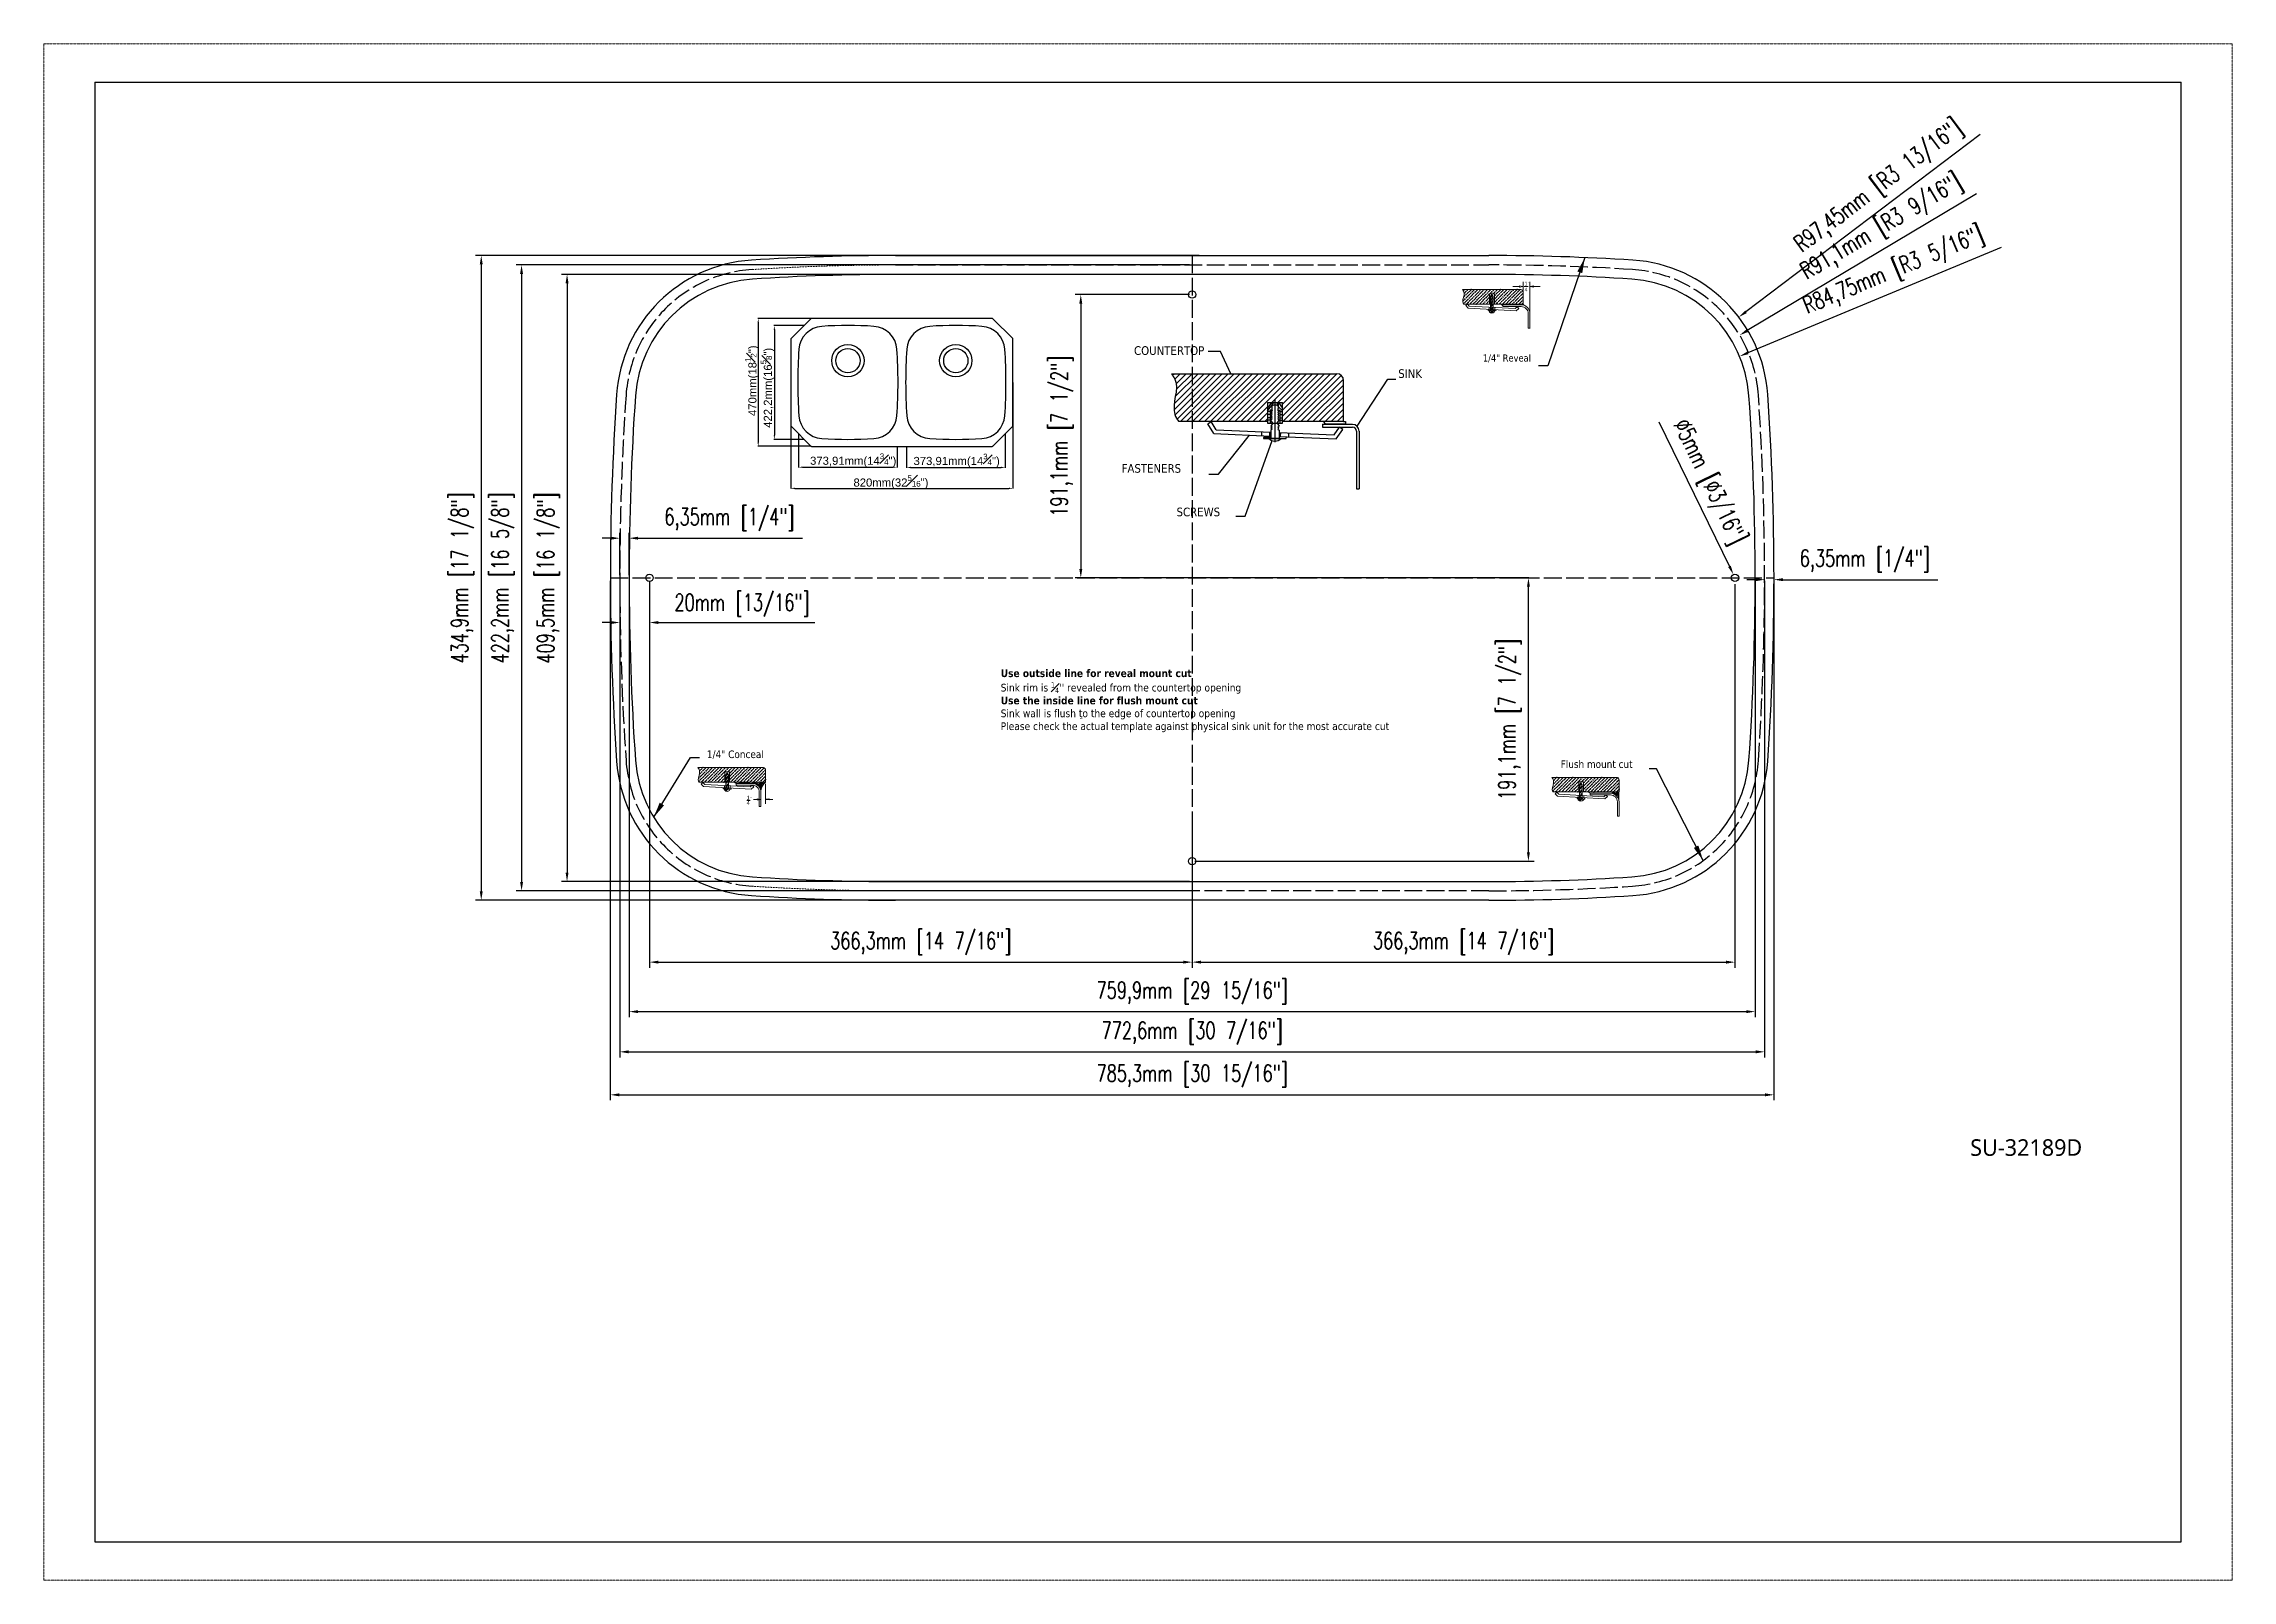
# Model space of a CAD drawing. Header units: millimetres. Extents: x 307 to 1784, y 295 to 1332.
import ezdxf

# ---------------------------------------------------------------- set-up
doc = ezdxf.new("R2010")
doc.units = ezdxf.units.MM
for name, pattern in [('ACAD_ISO02W100', [15, 12, -3]), ('ACAD_ISO03W100', [30, 12, -18]), ('DASHED', [0.2, 0.1, -0.1]), ('PHANTOM2', [1.25, 0.625, -0.125, 0.125, -0.125, 0.125, -0.125])]:
    doc.linetypes.add(name, pattern=pattern)
doc.layers.add('CONT', color=7, linetype='Continuous')
for name, color, linetype, lineweight in [('DEFAULT_1', 7, 'ACAD_ISO03W100', 0), ('尺寸標注', 1, 'Continuous', 30), ('文字', 3, 'Continuous', 30), ('細實線', 1, 'Continuous', 13), ('虚线', 2, 'ACAD_ISO02W100', 30)]:
    doc.layers.add(name, color=color, linetype=linetype, lineweight=lineweight)
doc.layers.add('裝訂區域', color=6, linetype='PHANTOM2', lineweight=13, plot=False)
doc.styles.add('0', font='arial_0.ttf', dxfattribs={"height": 1})
doc.styles.add('DIM', font='txt.shx', dxfattribs={"width": 0.7, "bigfont": 'chineset.shx'})
doc.styles.get("Standard").update_dxf_attribs({"font": 'arial.ttf'})
doc.dimstyles.new('ISO-25', dxfattribs={"dimtxt": 2.5, "dimasz": 2.5, "dimexe": 1.25, "dimexo": 0.625, "dimtad": 1, "dimtxsty": 'Standard', "dimcen": 2.5, "dimadec": 0, "dimazin": 0, "dimtfac": 1, "dimtmove": 0, "dimatfit": 3, "dimfxl": 1, "dimarcsym": 0})
doc.dimstyles.new('mm+in', dxfattribs={"dimscale": 3, "dimtxt": 5, "dimasz": 3.5, "dimexe": 1.25, "dimexo": 0.625, "dimgap": 2, "dimtad": 1, "dimtoh": 1, "dimtxsty": 'DIM', "dimcen": 0, "dimclrd": 1, "dimclre": 256, "dimclrt": 3, "dimadec": 0, "dimazin": 0, "dimtfac": 1, "dimtmove": 0, "dimatfit": 3, "dimfxl": 1, "dimlwd": -1, "dimarcsym": 0})
doc.dimstyles.new('mm+in(开孔纸尺寸)', dxfattribs={"dimscale": 3, "dimtxt": 3.8, "dimasz": 2, "dimexe": 1.25, "dimexo": 0.625, "dimgap": 2, "dimtad": 1, "dimtxsty": 'DIM', "dimcen": 0, "dimclrd": 256, "dimclre": 256, "dimclrt": 3, "dimadec": 0, "dimazin": 0, "dimtfac": 1, "dimtmove": 0, "dimatfit": 1, "dimfxl": 1, "dimlwd": -1, "dimarcsym": 0})

msp = doc.modelspace()

# ---------------------------------------------------------------- texts
at = {"layer": '文字'}
for s, insert, char_height, width, attachment_point in [("\\A1;\\fTahoma|b1|i0|c0|p34;Use outside line for reveal mount cut\\fTahoma|b0|i0|c0|p34; \\PSink rim is {\\H0.7x;\\S1#4;}\\H1.00002x;'' revealed from the countertop opening\\P\\fTahoma|b1|i0|c0|p34;Use the inside line for flush mount cut \\P\\fTahoma|b0|i0|c0|p34;Sink wall is flush to the edge of countertop opening \\PPlease check the actual template against physical sink unit for the most accurate cut \\P\\P\\fTahoma|b1|i0|c0|p34; ", (952.43, 909.792), 5.2, 327.00433, 1), ('{\\fTahoma|b0|i0|c163|p34;^ }', (1005.474, 877.188), 2.6, 18.80155, 1), ('{\\fMicrosoft YaHei|b0|i0|c134|p34;SU-32189D\\fEbrima|b0|i0|c134|p2;}', (1644.514, 592.835), 11.17684, 104.85068, 2)]:
    msp.add_mtext(s, dxfattribs=dict(at, insert=insert, char_height=char_height, width=width, attachment_point=attachment_point))
at = {"layer": '細實線', "lineweight": 9, "style": '0'}
for s, height, p in [('4', 2.413, (1306.029, 1164.905)), ('1', 2.413, (1306.006, 1168.85)), ('4', 2.637, (781.015, 818.271)), ('1', 2.637, (781.008, 821.96))]:
    msp.add_text(s, height=height, dxfattribs=at).set_placement(p)
for height, width, p in [(1.528, 1.579121, (1308.409, 1169.501)), (1.332, 1.979076, (783.559, 822.164))]:
    msp.add_text('"', height=height, dxfattribs=dict(at, width=width)).set_placement(p)
at = {"layer": '細實線', "attachment_point": 1}
for s, insert, char_height, width in [('{\\fTahoma|b0|i0|c163|p34; }', (1283.301, 1129.304), 4.75631, 119.34007), ('{\\fTahoma|b0|i0|c163|p34;1/4"\\fTahoma|b0|i0|c0|p34; \\fTahoma|b0|i0|c163|p34;Revea\\fTahoma|b0|i0|c0|p34;l}', (1277.804, 1122.222), 4.75631, 92.91691), ('{\\fTahoma|b0|i0|c163|p34; }', (1283.301, 1122.194), 4.75631, 43.5443), ('{\\fTahoma|b0|i0|c163|p34; }', (749.363, 864.089), 5.10349, 67.88005), ('{\\fTahoma|b0|i0|c163|p34; }', (749.314, 856.434), 5.10349, 75.43089), ('{\\fTahoma|b0|i0|c163|p34;1/4" Conceal}', (754.14, 855.075), 5.10349, 69.3753), ('{\\fTahoma|b0|i0|c0|p34; }', (1324.27, 849.07), 5.07395, 81.90588), ('{\\fTahoma|b0|i0|c0|p34; }', (1325.419, 856.189), 5.07395, 71.2582), ('{\\fTahoma|b0|i0|c0|p34;Flush mount cut}', (1330.395, 848.417), 5.07395, 70.61935)]:
    msp.add_mtext(s, dxfattribs=dict(at, insert=insert, char_height=char_height, width=width))

# ---------------------------------------------------------------- blocks, each defined once
blk = doc.blocks.new('*D25')
at = {"layer": 'Defpoints', "color": 0}
for p in [(689, 971.5), (1474.3, 971.5), (1474.3, 622.8)]:
    blk.add_point(p, dxfattribs=at)
at = {"layer": '尺寸標注', "lineweight": -2}
for p, q in [((689, 969.6), (689, 619.1)), ((1474.3, 969.6), (1474.3, 619.1))]:
    blk.add_line(p, q, dxfattribs=at)
at = {"layer": '尺寸標注'}
blk.add_line((695, 622.8), (1468.3, 622.8), dxfattribs=at)
for points in [[(695, 623.8), (695, 621.8), (689, 622.8)], [(1468.3, 621.8), (1468.3, 623.8), (1474.3, 622.8)]]:
    blk.add_solid(points, dxfattribs=at)
at = {"layer": '尺寸標注', "color": 3, "insert": (1081.7, 635.5), "char_height": 11.4, "attachment_point": 5, "style": 'DIM'}
blk.add_mtext('785,3mm [30 15/16"]', dxfattribs=at)
blk = doc.blocks.new('*D26')
at = {"layer": 'Defpoints', "color": 0}
for p in [(695.4, 971.5), (1468, 971.5), (1468, 651.8)]:
    blk.add_point(p, dxfattribs=at)
at = {"layer": '尺寸標注', "lineweight": -2}
for p, q in [((695.4, 969.6), (695.4, 648)), ((1468, 969.6), (1468, 648))]:
    blk.add_line(p, q, dxfattribs=at)
at = {"layer": '尺寸標注'}
blk.add_line((701.4, 651.8), (1462, 651.8), dxfattribs=at)
for points in [[(701.4, 652.8), (701.4, 650.8), (695.4, 651.8)], [(1462, 650.8), (1462, 652.8), (1468, 651.8)]]:
    blk.add_solid(points, dxfattribs=at)
at = {"layer": '尺寸標注', "color": 3, "insert": (1081.7, 664.4), "char_height": 11.4, "attachment_point": 5, "style": 'DIM'}
blk.add_mtext('772,6mm [30 7/16"]', dxfattribs=at)
blk = doc.blocks.new('*D27')
at = {"layer": 'Defpoints', "color": 0}
for p in [(1088.3, 1189), (601.9, 754.1), (1088.3, 754.1)]:
    blk.add_point(p, dxfattribs=at)
at = {"layer": '尺寸標注', "lineweight": -2}
for p, q in [((1086.4, 1189), (598.1, 1189)), ((1086.4, 754.1), (598.1, 754.1))]:
    blk.add_line(p, q, dxfattribs=at)
at = {"layer": '尺寸標注'}
blk.add_line((601.9, 1183), (601.9, 760.1), dxfattribs=at)
for points in [[(602.9, 1183), (600.9, 1183), (601.9, 1189)], [(600.9, 760.1), (602.9, 760.1), (601.9, 754.1)]]:
    blk.add_solid(points, dxfattribs=at)
at = {"layer": '尺寸標注', "color": 3, "insert": (589.2, 971.5), "char_height": 11.4, "attachment_point": 5, "rotation": 90, "style": 'DIM'}
blk.add_mtext('434,9mm [17 1/8"]', dxfattribs=at)
blk = doc.blocks.new('*D28')
at = {"layer": 'Defpoints', "color": 0}
for p in [(1081.7, 1182.6), (629.1, 760.4), (1081.7, 760.4)]:
    blk.add_point(p, dxfattribs=at)
at = {"layer": '尺寸標注', "lineweight": -2}
for p, q in [((1079.8, 1182.6), (625.4, 1182.6)), ((1079.8, 760.4), (625.4, 760.4))]:
    blk.add_line(p, q, dxfattribs=at)
at = {"layer": '尺寸標注'}
blk.add_line((629.1, 1176.6), (629.1, 766.4), dxfattribs=at)
for points in [[(630.1, 1176.6), (628.1, 1176.6), (629.1, 1182.6)], [(628.1, 766.4), (630.1, 766.4), (629.1, 760.4)]]:
    blk.add_solid(points, dxfattribs=at)
at = {"layer": '尺寸標注', "color": 3, "insert": (616.5, 971.5), "char_height": 11.4, "attachment_point": 5, "rotation": 90, "style": 'DIM'}
blk.add_mtext('422,2mm [16 5/8"]', dxfattribs=at)
blk = doc.blocks.new('efw')
at = {"layer": 'CONT', "lineweight": 25}
h = blk.add_hatch(dxfattribs=at)
h.set_pattern_fill('ANSI31', color=256, scale=0.808315, style=0)
h.set_pattern_definition([(45, (-2535.7435, -4394.8292), (-1.814719, 1.814719), [])])
edge = h.paths.add_edge_path()
edge.add_arc((-1986.4, -4346.4), 4.04, 0, 90)
edge.add_line((-1986.4, -4342.4), (-2086.1, -4342.4))
edge.add_spline(control_points=[(-2086.1, -4342.4), (-2085.3, -4343.4), (-2080.2, -4350.3), (-2087.3, -4362.3), (-2082.6, -4369.8), (-2081.7, -4371.2)], knot_values=[0, 0, 0, 0, 4.788302, 31.211075, 37.135874, 37.135874, 37.135874, 37.135874], degree=3, periodic=0)
edge.add_line((-2081.7, -4371.2), (-2028.1, -4371.2))
edge.add_line((-2028.1, -4371.2), (-2028.1, -4359.7))
edge.add_line((-2028.1, -4359.7), (-2019.2, -4359.7))
edge.add_line((-2019.2, -4359.7), (-2019.2, -4371.2))
edge.add_line((-2019.2, -4371.2), (-1982.4, -4371.2))
edge.add_line((-1982.4, -4371.2), (-1982.4, -4346.4))
at = {"lineweight": 25}
for p, q in [((-2064.2, -4372.5), (-2062.1, -4371.2)), ((-2031.7, -4377.2), (-2031.8, -4379.7)), ((-2026.9, -4377.4), (-2027, -4379.9)), ((-2020.4, -4377.7), (-2020.5, -4380.1)), ((-2015.5, -4377.9), (-2015.6, -4380.3)), ((-1982.8, -4375.9), (-1984.8, -4374.5))]:
    blk.add_line(p, q, dxfattribs=at)
at = {"layer": 'CONT', "lineweight": 25}
for p, q in [((-2056.5, -4329), (-2064, -4329)), ((-2050.2, -4342.4), (-2056.5, -4329)), ((-2086.1, -4342.4), (-1986.4, -4342.4)), ((-1982.4, -4371.2), (-1982.4, -4346.4)), ((-1974.1, -4374), (-1955.7, -4345.7)), ((-1955.7, -4345.7), (-1950.9, -4345.7)), ((-2028.1, -4359.7), (-2019.2, -4359.7)), ((-2025.8, -4359.7), (-2028.1, -4363)), ((-2028.1, -4359.7), (-2028.1, -4372.1)), ((-2028.1, -4364.6), (-2025.6, -4361.5)), ((-2025.4, -4364.2), (-2026.6, -4364.2)), ((-2026.6, -4364.2), (-2026.6, -4372.1)), ((-2025.4, -4364.4), (-2026.1, -4365.1)), ((-2025, -4360.5), (-2025.6, -4360.5)), ((-2025, -4359.7), (-2025, -4360.5)), ((-2023.7, -4357.7), (-2023.7, -4383.6)), ((-2022.3, -4359.7), (-2022.3, -4360.5)), ((-2022.3, -4360.5), (-2021.7, -4360.5)), ((-2021.9, -4364.2), (-2020.7, -4364.2)), ((-2021.9, -4364.4), (-2021.3, -4365.1)), ((-2019.2, -4364.6), (-2021.7, -4362)), ((-2021.5, -4359.7), (-2019.2, -4363)), ((-2020.7, -4364.2), (-2020.7, -4372.1)), ((-2019.2, -4372.1), (-2019.2, -4359.7)), ((-2028.1, -4371.2), (-2081.7, -4371.2)), ((-2060.6, -4378.4), (-2064.2, -4372.5)), ((-2059.2, -4376.1), (-2062.1, -4371.2)), ((-2059.2, -4376.1), (-2026.1, -4377.5)), ((-2026.6, -4365.1), (-2028.1, -4365.1)), ((-2026.6, -4366.9), (-2028.1, -4366.9)), ((-2026.6, -4368.9), (-2028.1, -4368.9)), ((-2026.6, -4370.3), (-2028.1, -4370.3)), ((-2028.1, -4372.1), (-2019.2, -4372.1)), ((-2025.4, -4365.7), (-2026.1, -4365.1)), ((-2025.4, -4365.7), (-2026.1, -4366.4)), ((-2025.4, -4367), (-2026.1, -4366.4)), ((-2025.4, -4367), (-2026.1, -4367.7)), ((-2025.4, -4368.3), (-2026.1, -4367.7)), ((-2025.4, -4368.3), (-2026.1, -4369)), ((-2025.4, -4369.6), (-2026.1, -4369)), ((-2025.4, -4369.6), (-2026.1, -4370.3)), ((-2024.9, -4372.1), (-2026.1, -4370.3)), ((-2024.9, -4372.1), (-2026.1, -4373.9)), ((-2025.4, -4374.5), (-2026.1, -4373.9)), ((-2025.4, -4374.5), (-2026.1, -4375.2)), ((-2025.4, -4375.8), (-2026.1, -4375.2)), ((-2025.4, -4375.8), (-2026.1, -4376.3)), ((-2026.1, -4376.3), (-2026.1, -4381.1)), ((-2022.4, -4372.1), (-2021.2, -4370.3)), ((-2022.4, -4372.1), (-2021.2, -4373.9)), ((-2021.9, -4365.7), (-2021.3, -4365.1)), ((-2021.9, -4365.7), (-2021.3, -4366.4)), ((-2021.9, -4367), (-2021.3, -4366.4)), ((-2021.9, -4367), (-2021.3, -4367.7)), ((-2021.9, -4368.3), (-2021.3, -4367.7)), ((-2021.9, -4368.3), (-2021.3, -4369)), ((-2021.9, -4369.6), (-2021.3, -4369)), ((-2021.9, -4369.6), (-2021.2, -4370.3)), ((-2021.9, -4374.5), (-2021.2, -4373.9)), ((-2021.9, -4374.5), (-2021.3, -4375.2)), ((-2021.9, -4375.8), (-2021.3, -4375.2)), ((-2021.9, -4375.8), (-2021.2, -4376.3)), ((-2021.2, -4376.3), (-2021.2, -4381.1)), ((-2021.2, -4377.7), (-1988.1, -4379.1)), ((-2020.7, -4365.1), (-2019.2, -4365.1)), ((-2020.7, -4366.9), (-2019.2, -4366.9)), ((-2020.7, -4368.9), (-2019.2, -4368.9)), ((-2020.7, -4370.3), (-2019.2, -4370.3)), ((-1982.4, -4371.2), (-2019.2, -4371.2)), ((-1995, -4372.8), (-1977, -4372.8)), ((-1995, -4372.8), (-1995, -4374.5)), ((-1995, -4374.5), (-1977, -4374.5)), ((-1993.2, -4372.8), (-1994.3, -4371.2)), ((-1981.1, -4372.8), (-1993.2, -4372.8)), ((-1988.1, -4379.1), (-1984.8, -4374.5)), ((-1986.8, -4381.5), (-1982.8, -4375.9)), ((-1982.4, -4371.2), (-1981.1, -4371.2)), ((-1981.1, -4371.2), (-1981.1, -4372.8)), ((-1974.5, -4376.9), (-1974.5, -4411.6)), ((-1972.9, -4376.9), (-1972.9, -4411.6)), ((-2060.6, -4378.4), (-2026.1, -4379.9)), ((-2057.8, -4402.9), (-2039.1, -4379.3)), ((-2041.6, -4428.1), (-2025.4, -4382.6)), ((-2026.1, -4380.7), (-2030.5, -4380.7)), ((-2030.5, -4380.7), (-2030.5, -4381.3)), ((-2030.5, -4381.3), (-2016.9, -4381.3)), ((-2026.1, -4381.1), (-2021.2, -4381.1)), ((-2021.2, -4380.1), (-1986.8, -4381.5)), ((-2016.9, -4381.3), (-2016.8, -4380.3)), ((-2063.5, -4402.9), (-2057.8, -4402.9)), ((-1974.5, -4411.6), (-1972.9, -4411.6)), ((-2047.2, -4428.1), (-2041.6, -4428.1))]:
    blk.add_line(p, q, dxfattribs=at)
for centre, radius, start, end in [((-1986.4, -4346.4), 4.04, 0, 90), ((-2023.7, -4364.3), 3.09, 50.677, 129.323), ((-1977, -4376.9), 4.04, 0, 90), ((-1977, -4376.9), 2.42, 0, 90), ((-2023.7, -4377.7), 5.2, 224.4662, 315.5338)]:
    blk.add_arc(centre, radius, start, end, dxfattribs=at)
for points, knots in [([(-2086.1, -4342.4), (-2085.3, -4343.4), (-2080.2, -4350.3), (-2087.3, -4362.3), (-2082.6, -4369.8), (-2081.7, -4371.2)], [0, 0, 0, 0, 3.870458, 25.228387, 30.017492, 30.017492, 30.017492, 30.017492]), ([(-2025.6, -4360.5), (-2025.6, -4361.3), (-2025.6, -4362.7), (-2025.5, -4364), (-2025.4, -4364.4)], [0.304732, 0.304732, 0.304732, 0.304732, 3.312565, 5.150382, 5.150382, 5.150382, 5.150382]), ([(-2021.7, -4360.5), (-2021.7, -4361.3), (-2021.7, -4362.7), (-2021.9, -4364), (-2021.9, -4364.4)], [0.304732, 0.304732, 0.304732, 0.304732, 3.312565, 5.150382, 5.150382, 5.150382, 5.150382])]:
    blk.add_open_spline(points, degree=3, knots=knots, dxfattribs=at)
at = {"layer": 'CONT', "char_height": 5.198, "width": 14.864, "attachment_point": 1}
for s, insert in [('{\\fTahoma|b0|i0|c0|p34;COUNTERTOP\\P }', (-2108.6, -4325.8)), ('{\\fTahoma|b0|i0|c0|p34;\\PSINK', (-1949.4, -4331)), ('{\\fTahoma|b0|i0|c0|p34;\\PFASTENERS\\P }', (-2116.1, -4388.1)), ('{\\fTahoma|b0|i0|c0|p34;SCREWS', (-2083, -4423))]:
    blk.add_mtext(s, dxfattribs=dict(at, insert=insert))
blk = doc.blocks.new('*D29')
at = {"layer": 'Defpoints', "color": 0}
for p in [(695.4, 971.5), (715.4, 971.5), (715.4, 941.4)]:
    blk.add_point(p, dxfattribs=at)
at = {"layer": '尺寸標注', "lineweight": -2}
for p, q in [((695.4, 969.6), (695.4, 937.7)), ((715.4, 969.6), (715.4, 937.7))]:
    blk.add_line(p, q, dxfattribs=at)
at = {"layer": '尺寸標注'}
for p, q in [((689.4, 941.4), (683.4, 941.4)), ((721.4, 941.4), (827.1, 941.4))]:
    blk.add_line(p, q, dxfattribs=at)
for points in [[(689.4, 940.4), (689.4, 942.4), (695.4, 941.4)], [(721.4, 942.4), (721.4, 940.4), (715.4, 941.4)]]:
    blk.add_solid(points, dxfattribs=at)
at = {"layer": '尺寸標注', "color": 3, "insert": (777.9, 953.1), "char_height": 11.4, "attachment_point": 5, "style": 'DIM'}
blk.add_mtext('20mm [13/16"]', dxfattribs=at)
blk = doc.blocks.new('*D30')
at = {"layer": 'Defpoints', "color": 0}
for p in [(715.4, 969), (1081.7, 805.4), (1081.7, 712.3)]:
    blk.add_point(p, dxfattribs=at)
at = {"layer": '尺寸標注', "lineweight": -2}
for p, q in [((715.4, 967.1), (715.4, 708.5)), ((1081.7, 803.5), (1081.7, 708.5))]:
    blk.add_line(p, q, dxfattribs=at)
at = {"layer": '尺寸標注'}
blk.add_line((721.4, 712.3), (1075.7, 712.3), dxfattribs=at)
for points in [[(721.4, 713.3), (721.4, 711.3), (715.4, 712.3)], [(1075.7, 711.3), (1075.7, 713.3), (1081.7, 712.3)]]:
    blk.add_solid(points, dxfattribs=at)
at = {"layer": '尺寸標注', "color": 3, "insert": (898.5, 724.9), "char_height": 11.4, "attachment_point": 5, "style": 'DIM'}
blk.add_mtext('366,3mm [14 7/16"]', dxfattribs=at)
blk = doc.blocks.new('*D31')
at = {"layer": 'Defpoints', "color": 0}
for p in [(1448, 969.1), (1081.7, 802.7), (1448, 712.3)]:
    blk.add_point(p, dxfattribs=at)
at = {"layer": '尺寸標注', "lineweight": -2}
for p, q in [((1448, 967.2), (1448, 708.5)), ((1081.7, 800.9), (1081.7, 708.5))]:
    blk.add_line(p, q, dxfattribs=at)
at = {"layer": '尺寸標注'}
blk.add_line((1087.7, 712.3), (1442, 712.3), dxfattribs=at)
for points in [[(1087.7, 713.3), (1087.7, 711.3), (1081.7, 712.3)], [(1442, 711.3), (1442, 713.3), (1448, 712.3)]]:
    blk.add_solid(points, dxfattribs=at)
at = {"layer": '尺寸標注', "color": 3, "insert": (1264.8, 724.9), "char_height": 11.4, "attachment_point": 5, "style": 'DIM'}
blk.add_mtext('366,3mm [14 7/16"]', dxfattribs=at)
blk = doc.blocks.new('*D32')
at = {"layer": 'Defpoints', "color": 0}
for p in [(1288.8, 971.5), (1308.6, 971.5), (1081.6, 780.4)]:
    blk.add_point(p, dxfattribs=at)
at = {"layer": '尺寸標注', "lineweight": -2}
for p, q in [((1290.7, 971.5), (1312.4, 971.5)), ((1083.5, 780.4), (1312.4, 780.4))]:
    blk.add_line(p, q, dxfattribs=at)
at = {"layer": '尺寸標注'}
blk.add_line((1308.6, 786.4), (1308.6, 965.5), dxfattribs=at)
for points in [[(1309.6, 965.5), (1307.6, 965.5), (1308.6, 971.5)], [(1307.6, 786.4), (1309.6, 786.4), (1308.6, 780.4)]]:
    blk.add_solid(points, dxfattribs=at)
at = {"layer": '尺寸標注', "color": 3, "insert": (1296, 876), "char_height": 11.4, "attachment_point": 5, "rotation": 90, "style": 'DIM'}
blk.add_mtext('191,1mm [7 1/2"]', dxfattribs=at)
blk = doc.blocks.new('*D33')
at = {"layer": 'Defpoints', "color": 0}
for p in [(1081.7, 1162.6), (1006.5, 971.5), (1310.8, 971.5)]:
    blk.add_point(p, dxfattribs=at)
at = {"layer": '尺寸標注', "lineweight": -2}
for p, q in [((1079.8, 1162.6), (1002.7, 1162.6)), ((1308.9, 971.5), (1002.7, 971.5))]:
    blk.add_line(p, q, dxfattribs=at)
at = {"layer": '尺寸標注'}
blk.add_line((1006.5, 1156.6), (1006.5, 977.5), dxfattribs=at)
for points in [[(1007.5, 1156.6), (1005.5, 1156.6), (1006.5, 1162.6)], [(1005.5, 977.5), (1007.5, 977.5), (1006.5, 971.5)]]:
    blk.add_solid(points, dxfattribs=at)
at = {"layer": '尺寸標注', "color": 3, "insert": (993.8, 1067.1), "char_height": 11.4, "attachment_point": 5, "rotation": 90, "style": 'DIM'}
blk.add_mtext('191,1mm [7 1/2"]', dxfattribs=at)
blk = doc.blocks.new('*D34')
at = {"layer": 'Defpoints', "color": 0}
for p in [(1468, 971.5), (1474.3, 971.5), (1474.3, 970.3)]:
    blk.add_point(p, dxfattribs=at)
at = {"layer": '尺寸標注'}
for p, q in [((1462, 970.3), (1456, 970.3)), ((1480.3, 970.3), (1584.8, 970.3))]:
    blk.add_line(p, q, dxfattribs=at)
at = {"layer": '尺寸標注', "lineweight": -2}
for p, q in [((1468, 969.6), (1468, 966.5)), ((1474.3, 969.6), (1474.3, 966.5))]:
    blk.add_line(p, q, dxfattribs=at)
at = {"layer": '尺寸標注'}
for points in [[(1462, 969.3), (1462, 971.3), (1468, 970.3)], [(1480.3, 971.3), (1480.3, 969.3), (1474.3, 970.3)]]:
    blk.add_solid(points, dxfattribs=at)
at = {"layer": '尺寸標注', "color": 3, "insert": (1535.6, 982.9), "char_height": 11.4, "attachment_point": 5, "style": 'DIM'}
blk.add_mtext('6,35mm [1/4"]', dxfattribs=at)
blk = doc.blocks.new('*D35')
at = {"layer": 'Defpoints', "color": 0}
for p in [(1446.9, 973.8), (1449.1, 969.3)]:
    blk.add_point(p, dxfattribs=at)
at = {"layer": '尺寸標注'}
blk.add_line((1396.7, 1076.7), (1444.3, 979.2), dxfattribs=at)
blk.add_solid([(1443.4, 978.8), (1445.2, 979.7), (1446.9, 973.8)], dxfattribs=at)
at = {"layer": '尺寸標注', "color": 3, "insert": (1429.7, 1035.8), "char_height": 11.4, "attachment_point": 5, "rotation": 295.9904, "style": 'DIM'}
blk.add_mtext('∅5mm [∅3/16"]', dxfattribs=at)
blk = doc.blocks.new('*D36')
at = {"layer": 'Defpoints', "color": 0}
for p in [(701.7, 998.3), (695.4, 971.5), (701.7, 971.4)]:
    blk.add_point(p, dxfattribs=at)
at = {"layer": '尺寸標注'}
for p, q in [((689.4, 998.3), (683.4, 998.3)), ((707.7, 998.3), (818.6, 998.3))]:
    blk.add_line(p, q, dxfattribs=at)
at = {"layer": '尺寸標注', "lineweight": -2}
for p, q in [((695.4, 973.3), (695.4, 1002)), ((701.7, 973.3), (701.7, 1002))]:
    blk.add_line(p, q, dxfattribs=at)
at = {"layer": '尺寸標注'}
for points in [[(689.4, 997.3), (689.4, 999.3), (695.4, 998.3)], [(707.7, 999.3), (707.7, 997.3), (701.7, 998.3)]]:
    blk.add_solid(points, dxfattribs=at)
at = {"layer": '尺寸標注', "color": 3, "insert": (769.4, 1010.9), "char_height": 11.4, "attachment_point": 5, "style": 'DIM'}
blk.add_mtext('6,35mm [1/4"]', dxfattribs=at)
blk = doc.blocks.new('*D37')
at = {"layer": 'Defpoints', "color": 0}
for p in [(1081.7, 1176.2), (659.8, 766.7), (1081.7, 766.7)]:
    blk.add_point(p, dxfattribs=at)
at = {"layer": '尺寸標注', "lineweight": -2}
for p, q in [((1079.8, 1176.2), (656.1, 1176.2)), ((1079.8, 766.7), (656.1, 766.7))]:
    blk.add_line(p, q, dxfattribs=at)
at = {"layer": '尺寸標注'}
blk.add_line((659.8, 1170.2), (659.8, 772.7), dxfattribs=at)
for points in [[(660.8, 1170.2), (658.8, 1170.2), (659.8, 1176.2)], [(658.8, 772.7), (660.8, 772.7), (659.8, 766.7)]]:
    blk.add_solid(points, dxfattribs=at)
at = {"layer": '尺寸標注', "color": 3, "insert": (647.2, 971.4), "char_height": 11.4, "attachment_point": 5, "rotation": 90, "style": 'DIM'}
blk.add_mtext('409,5mm [16 1/8"]', dxfattribs=at)
blk = doc.blocks.new('*D38')
at = {"layer": 'Defpoints', "color": 0}
for p in [(701.7, 971.4), (1461.6, 971.4), (1461.6, 678.9)]:
    blk.add_point(p, dxfattribs=at)
at = {"layer": '尺寸標注', "lineweight": -2}
for p, q in [((701.7, 969.6), (701.7, 675.1)), ((1461.6, 969.6), (1461.6, 675.1))]:
    blk.add_line(p, q, dxfattribs=at)
at = {"layer": '尺寸標注'}
blk.add_line((707.7, 678.9), (1455.6, 678.9), dxfattribs=at)
for points in [[(707.7, 679.9), (707.7, 677.9), (701.7, 678.9)], [(1455.6, 677.9), (1455.6, 679.9), (1461.6, 678.9)]]:
    blk.add_solid(points, dxfattribs=at)
at = {"layer": '尺寸標注', "color": 3, "insert": (1081.7, 691.5), "char_height": 11.4, "attachment_point": 5, "style": 'DIM'}
blk.add_mtext('759,9mm [29 15/16"]', dxfattribs=at)
blk = doc.blocks.new('*D3')
at = {"lineweight": -2}
for p, q in [((3716.8, -287.4), (3716.8, -680.7)), ((2892.2, -429.5), (2892.2, -680.7)), ((2907.2, -679.5), (3701.8, -679.5))]:
    blk.add_line(p, q, dxfattribs=at)
for points in [[(2907.2, -677), (2907.2, -682), (2892.2, -679.5)], [(3701.8, -677), (3701.8, -682), (3716.8, -679.5)]]:
    blk.add_solid(points)
at = {"layer": 'Defpoints', "color": 0}
for p in [(3716.8, -286.8), (2892.2, -428.9), (3716.8, -679.5)]:
    blk.add_point(p, dxfattribs=at)
at = {"color": 0, "insert": (3264, -656.5), "char_height": 30, "attachment_point": 5}
blk.add_mtext('820mm(32{\\H0.7x;\\S5#16;\\H1.4286x;")}', dxfattribs=at)
blk = doc.blocks.new('*D4')
at = {"lineweight": -2}
for p, q in [((2921.5, -479.2), (2921.5, -602.5)), ((3287, -524.5), (3287, -602.5)), ((2936.5, -601.2), (3272, -601.2))]:
    blk.add_line(p, q, dxfattribs=at)
for points in [[(2936.5, -598.7), (2936.5, -603.7), (2921.5, -601.2)], [(3272, -598.7), (3272, -603.7), (3287, -601.2)]]:
    blk.add_solid(points)
at = {"layer": 'Defpoints', "color": 0}
for p in [(2921.5, -478.5), (3287, -523.9), (3287, -601.2)]:
    blk.add_point(p, dxfattribs=at)
at = {"color": 0, "insert": (3124, -575.7), "char_height": 30, "attachment_point": 5}
blk.add_mtext('373,91mm(14{\\H0.7x;\\S3#4;\\H1.4286x;")}', dxfattribs=at)
blk = doc.blocks.new('*D5')
at = {"lineweight": -2}
for p, q in [((3687.4, -479.2), (3687.4, -603.2)), ((3321.9, -524.5), (3321.9, -603.2)), ((3336.9, -601.9), (3672.4, -601.9))]:
    blk.add_line(p, q, dxfattribs=at)
for points in [[(3336.9, -599.4), (3336.9, -604.4), (3321.9, -601.9)], [(3672.4, -599.4), (3672.4, -604.4), (3687.4, -601.9)]]:
    blk.add_solid(points)
at = {"layer": 'Defpoints', "color": 0}
for p in [(3687.4, -478.5), (3321.9, -523.9), (3687.4, -601.9)]:
    blk.add_point(p, dxfattribs=at)
at = {"color": 0, "insert": (3507.8, -576.4), "char_height": 30, "attachment_point": 5}
blk.add_mtext('373,91mm(14{\\H0.7x;\\S3#4;\\H1.4286x;")}', dxfattribs=at)
blk = doc.blocks.new('*D7')
at = {"lineweight": -2}
for p, q in [((2968.8, -49.7), (2770.4, -49.7)), ((2771.7, -64.7), (2771.7, -508.6)), ((2967.2, -523.6), (2770.4, -523.6))]:
    blk.add_line(p, q, dxfattribs=at)
for points in [[(2769.2, -64.7), (2774.2, -64.7), (2771.7, -49.7)], [(2769.2, -508.6), (2774.2, -508.6), (2771.7, -523.6)]]:
    blk.add_solid(points)
at = {"layer": 'Defpoints', "color": 0}
for p in [(2969.4, -49.7), (2771.7, -523.6), (2967.8, -523.6)]:
    blk.add_point(p, dxfattribs=at)
at = {"color": 0, "insert": (2748.7, -280.5), "char_height": 30, "attachment_point": 5, "rotation": 90}
blk.add_mtext('470mm(18{\\H0.7x;\\S1#2;\\H1.4286x;")}', dxfattribs=at)
blk = doc.blocks.new('*D6')
at = {"lineweight": -2}
for p, q in [((2941.1, -75.7), (2830.1, -75.7)), ((2831.4, -90.7), (2831.4, -482.9)), ((2941.1, -497.9), (2830.1, -497.9))]:
    blk.add_line(p, q, dxfattribs=at)
for points in [[(2828.9, -90.7), (2833.9, -90.7), (2831.4, -75.7)], [(2828.9, -482.9), (2833.9, -482.9), (2831.4, -497.9)]]:
    blk.add_solid(points)
at = {"layer": 'Defpoints', "color": 0}
for p in [(2941.7, -75.7), (2831.4, -497.9), (2941.7, -497.9)]:
    blk.add_point(p, dxfattribs=at)
at = {"color": 0, "insert": (2805.9, -306.7), "char_height": 30, "attachment_point": 5, "rotation": 90}
blk.add_mtext('422,2mm(16{\\H0.7x;\\S5#8;}")', dxfattribs=at)
blk = doc.blocks.new('*D39')
at = {"layer": 'Defpoints', "color": 0}
for p in [(1451.1, 1121), (1372.9, 1088.5)]:
    blk.add_point(p, dxfattribs=at)
at = {"layer": '尺寸標注'}
blk.add_line((1627.7, 1194.3), (1456.7, 1123.3), dxfattribs=at)
blk.add_solid([(1456.3, 1124.2), (1457.1, 1122.4), (1451.1, 1121)], dxfattribs=at)
at = {"layer": '尺寸標注', "color": 3, "insert": (1555.3, 1177.9), "char_height": 11.4, "attachment_point": 5, "rotation": 22.5452, "style": 'DIM'}
blk.add_mtext('R84,75mm [R3 5/16"]', dxfattribs=at)
blk = doc.blocks.new('*D40')
at = {"layer": 'Defpoints', "color": 0}
for p in [(1451.1, 1135.2), (1372.9, 1088.6)]:
    blk.add_point(p, dxfattribs=at)
at = {"layer": '尺寸標注'}
blk.add_line((1610.9, 1230.5), (1456.3, 1138.3), dxfattribs=at)
blk.add_solid([(1455.8, 1139.2), (1456.8, 1137.4), (1451.1, 1135.2)], dxfattribs=at)
at = {"layer": '尺寸標注', "color": 3, "insert": (1547.3, 1207.3), "char_height": 11.4, "attachment_point": 5, "rotation": 30.8017, "style": 'DIM'}
blk.add_mtext('R91,1mm [R3 9/16"]', dxfattribs=at)
blk = doc.blocks.new('*D41')
at = {"layer": 'Defpoints', "color": 0}
for p in [(1450.6, 1147.4), (1372.9, 1088.6)]:
    blk.add_point(p, dxfattribs=at)
at = {"layer": '尺寸標注'}
blk.add_line((1613.5, 1270.5), (1455.4, 1151), dxfattribs=at)
blk.add_solid([(1454.8, 1151.8), (1456, 1150.2), (1450.6, 1147.4)], dxfattribs=at)
at = {"layer": '尺寸標注', "color": 3, "insert": (1545.4, 1234.9), "char_height": 11.4, "attachment_point": 5, "rotation": 37.0938, "style": 'DIM'}
blk.add_mtext('R97,45mm [R3 13/16"]', dxfattribs=at)
blk = doc.blocks.new('4w')
for p, q in [((2966.552, -50.827), (2893.349, -124.03)), ((3639.575, -49.655), (2969.38, -49.655)), ((3715.606, -124.03), (3642.403, -50.827)), ((2892.177, -126.858), (2892.177, -446.652)), ((3716.777, -446.652), (3716.777, -126.858)), ((2893.349, -449.481), (2966.552, -522.684)), ((3642.403, -522.684), (3715.606, -449.481)), ((2969.38, -523.855), (3639.575, -523.855))]:
    blk.add_line(p, q)
for centre, radius in [((3104.277, -205.951), 60), ((3104.277, -205.951), 45), ((3504.677, -205.951), 60), ((3504.677, -205.951), 45)]:
    blk.add_circle(centre, radius)
for centre, radius, start, end in [((3013.289, -169.694), 91.1, 93.6999154, 176.0746433), ((2969.38, -53.655), 4, 90, 135), ((3104.277, -1576.755), 1501.1, 86.3000846, 93.6999154), ((3195.266, -169.694), 91.1, 3.9253567, 86.3000846), ((3413.689, -169.694), 91.1, 93.6999154, 176.0746433), ((3504.677, -1576.755), 1501.1, 86.3000846, 93.6999154), ((3595.666, -169.694), 91.1, 3.9253567, 86.3000846), ((3639.575, -53.655), 4, 45, 90), ((2896.177, -126.858), 4, 135, 180), ((3712.777, -126.858), 4, 0, 45), ((4719.277, -286.755), 1801.1, 176.0746433, 183.9253567), ((1489.277, -286.755), 1801.1, 356.0746433, 3.9253567), ((5119.677, -286.755), 1801.1, 176.0746433, 183.9253567), ((1889.677, -286.755), 1801.1, 356.0746433, 3.9253567), ((2896.177, -446.652), 4, 180, 225), ((3013.289, -403.816), 91.1, 183.9253567, 266.3000846), ((3195.266, -403.816), 91.1, 273.6999154, 356.0746433), ((3413.689, -403.816), 91.1, 183.9253567, 266.3000846), ((3595.666, -403.816), 91.1, 273.6999154, 356.0746433), ((3712.777, -446.652), 4, 315, 0), ((2969.38, -519.855), 4, 225, 270), ((3104.277, 1003.245), 1501.1, 266.3000846, 273.6999154), ((3504.677, 1003.245), 1501.1, 266.3000846, 273.6999154), ((3639.575, -519.855), 4, 270, 315)]:
    blk.add_arc(centre, radius, start, end)
for base, p1, p2, text, picture, middle in [((2771.674, -523.551), (2969.38, -49.655), (2967.849, -523.551), '470mm(18{\\H0.7x;\\S1#2;\\H1.4286x;")}', '*D7', (2771.674, -280.507)), ((2831.391, -497.855), (2941.723, -75.655), (2941.723, -497.855), '422,2mm(16{\\H0.7x;\\S5#8;}")', '*D6', (2831.391, -306.651))]:
    dim = blk.add_linear_dim(base=base, p1=p1, p2=p2, angle=90, text=text, dimstyle='ISO-25')
    dim.commit()
    dim.dimension.update_dxf_attribs({"geometry": picture, "text_midpoint": middle, "dimtype": 128})
for base, p1, p2, text, picture, middle in [((3716.777, -679.499), (2892.177, -428.89), (3716.777, -286.755), '820mm(32{\\H0.7x;\\S5#16;\\H1.4286x;")}', '*D3', (3263.988, -679.499)), ((3287.007, -601.204), (2921.548, -478.534), (3287.007, -523.855), '373,91mm(14{\\H0.7x;\\S3#4;\\H1.4286x;")}', '*D4', (3123.971, -601.204)), ((3687.407, -601.949), (3321.948, -523.855), (3687.407, -478.534), '373,91mm(14{\\H0.7x;\\S3#4;\\H1.4286x;")}', '*D5', (3507.833, -601.949))]:
    dim = blk.add_linear_dim(base=base, p1=p1, p2=p2, text=text, dimstyle='ISO-25')
    dim.commit()
    dim.dimension.update_dxf_attribs({"geometry": picture, "text_midpoint": middle, "dimtype": 128})

# ---------------------------------------------------------------- dimensions: what is measured, and where the dimension line sits
at = {"layer": '尺寸標注'}
for center, mpoint, picture, middle in [((1372.87, 1088.579), (1450.601, 1147.353), '*D41', (1552.991, 1224.773)), ((1372.87, 1088.579), (1451.12, 1135.228), '*D40', (1553.763, 1196.42)), ((1372.87, 1088.489), (1451.143, 1120.983), '*D39', (1560.124, 1166.225))]:
    dim = msp.add_radius_dim(center=center, mpoint=mpoint, dimstyle='mm+in(开孔纸尺寸)', override={"dimpost": 'mm', "dimtofl": 0}, dxfattribs=at)
    dim.commit()
    dim.dimension.update_dxf_attribs({"geometry": picture, "text_midpoint": middle, "dimtype": 164})
for base, p1, p2, picture, middle in [((601.869, 754.068), (1088.302, 1188.968), (1088.302, 754.068), '*D27', (601.869, 971.518)), ((629.142, 760.418), (1081.682, 1182.618), (1081.682, 760.418), '*D28', (629.142, 971.518)), ((1006.489, 971.515), (1081.682, 1162.618), (1310.802, 971.515), '*D33', (1006.489, 1067.067))]:
    dim = msp.add_linear_dim(base=base, p1=p1, p2=p2, angle=90, dimstyle='mm+in(开孔纸尺寸)', override={"dimpost": 'mm', "dimtofl": 0}, dxfattribs=at)
    dim.commit()
    dim.dimension.update_dxf_attribs({"geometry": picture, "text_midpoint": middle, "dimtype": 160})
for base, p1, p2, picture, middle in [((659.813, 766.678), (1081.682, 1176.178), (1081.682, 766.678), '*D37', (647.163, 971.428)), ((1308.616, 971.515), (1081.619, 780.418), (1288.83, 971.515), '*D32', (1295.966, 875.967))]:
    dim = msp.add_linear_dim(base=base, p1=p1, p2=p2, angle=90, dimstyle='mm+in(开孔纸尺寸)', override={"dimpost": 'mm', "dimtofl": 0}, dxfattribs=at)
    dim.commit()
    dim.dimension.update_dxf_attribs({"geometry": picture, "text_midpoint": middle})
dim = msp.add_diameter_dim_2p(p1=(1449.077, 969.331), p2=(1446.886, 973.825), dimstyle='mm+in(开孔纸尺寸)', override={"dimpost": 'mm', "dimtofl": 0}, dxfattribs=at)
dim.commit()
dim.dimension.update_dxf_attribs({"geometry": '*D35', "text_midpoint": (1429.698, 1035.779)})
for base, p1, p2, picture, middle in [((701.732, 998.256), (695.382, 971.455), (701.732, 971.428), '*D36', (769.388, 998.256)), ((715.382, 941.414), (695.382, 971.518), (715.382, 971.515), '*D29', (777.9, 941.414)), ((1474.332, 622.848), (689.032, 971.518), (1474.332, 971.518), '*D25', (1081.682, 622.848)), ((1467.982, 651.77), (695.382, 971.518), (1467.982, 971.518), '*D26', (1081.682, 651.77)), ((1461.632, 678.866), (701.732, 971.428), (1461.632, 971.428), '*D38', (1081.682, 678.866)), ((1081.682, 712.267), (715.382, 969.015), (1081.682, 805.4), '*D30', (898.532, 712.267)), ((1447.982, 712.267), (1081.682, 802.741), (1447.982, 969.078), '*D31', (1264.832, 712.267))]:
    dim = msp.add_linear_dim(base=base, p1=p1, p2=p2, dimstyle='mm+in(开孔纸尺寸)', override={"dimpost": 'mm', "dimtofl": 0}, dxfattribs=at)
    dim.commit()
    dim.dimension.update_dxf_attribs({"geometry": picture, "text_midpoint": middle, "dimtype": 160})
dim = msp.add_linear_dim(base=(1474.332, 970.272), p1=(1467.982, 971.515), p2=(1474.332, 971.515), dimstyle='mm+in(开孔纸尺寸)', override={"dimpost": 'mm', "dimtofl": 0}, dxfattribs=at)
dim.commit()
dim.dimension.update_dxf_attribs({"geometry": '*D34', "text_midpoint": (1535.557, 982.922)})

# ---------------------------------------------------------------- hatches: boundary and pattern name
at = {"layer": '細實線', "lineweight": 9}
h = msp.add_hatch(color=256, dxfattribs=at)
edge = h.paths.add_edge_path()
edge.add_spline(control_points=[(1291.402, 1155.066), (1291.403, 1155.065), (1291.403, 1155.065), (1291.403, 1155.065), (1291.403, 1155.065), (1291.403, 1156.139), (1291.403, 1156.18)], knot_values=[0.50948237, 0.50948237, 0.50948237, 0.50948237, 0.51420921, 0.51420921, 0.51420921, 1.00472684, 1.00472684, 1.00472684, 1.00472684], degree=3, periodic=0)
edge.add_spline(control_points=[(1291.403, 1156.18), (1291.033, 1156.18), (1290.658, 1156.18), (1290.282, 1156.18)], knot_values=[0.58970233, 0.58970233, 0.58970233, 0.58970233, 0.60902484, 0.60902484, 0.60902484, 0.60902484], degree=3, periodic=0)
edge.add_spline(control_points=[(1290.282, 1156.18), (1290.322, 1156.14), (1291.362, 1155.106), (1291.402, 1155.066)], knot_values=[0.00472684, 0.00472684, 0.00472684, 0.00472684, 0.24525882, 0.24525882, 0.24525882, 0.24525882], degree=3, periodic=0)
edge.add_spline(control_points=[(1291.402, 1155.066), (1291.402, 1155.352), (1291.402, 1155.637), (1291.402, 1155.637)], knot_values=[0.50229473, 0.50229473, 0.50229473, 0.50229473, 1, 1, 1, 1], degree=3, periodic=0)
edge.add_spline(control_points=[(1305.066, 1155.64), (1305.066, 1155.64), (1291.403, 1155.64), (1291.403, 1155.64)], knot_values=[0.5, 0.5, 0.5, 0.5, 1, 1, 1, 1], degree=3, periodic=0)
edge = h.paths.add_edge_path()
edge.add_spline(control_points=[(1305.381, 1155.64), (1305.357, 1155.682), (1305.089, 1156.138), (1305.066, 1156.177)], knot_values=[0.04129556, 0.04129556, 0.04129556, 0.04129556, 0.9552073, 0.9552073, 0.9552073, 0.9552073], degree=3, periodic=0)
edge.add_spline(control_points=[(1305.066, 1156.177), (1305.066, 1156.155), (1305.066, 1156.046), (1305.066, 1155.932)], knot_values=[0.13159054, 0.13159054, 0.13159054, 0.13159054, 0.23755172, 0.23755172, 0.23755172, 0.23755172], degree=3, periodic=0)
edge.add_spline(control_points=[(1305.066, 1155.932), (1305.066, 1155.907), (1305.066, 1155.883), (1305.066, 1155.859)], knot_values=[0.10895997, 0.10895997, 0.10895997, 0.10895997, 0.13159054, 0.13159054, 0.13159054, 0.13159054], degree=3, periodic=0)
edge.add_spline(control_points=[(1305.066, 1155.859), (1305.066, 1155.743), (1305.066, 1155.64), (1305.066, 1155.64), (1305.066, 1155.64), (1305.066, 1155.64), (1305.066, 1155.64)], knot_values=[0.99999, 0.99999, 0.99999, 0.99999, 1.10894997, 1.10894997, 1.10894997, 1.10895997, 1.10895997, 1.10895997, 1.10895997], degree=3, periodic=0)
edge.add_spline(control_points=[(1305.066, 1155.64), (1305.066, 1155.64), (1305.349, 1155.64), (1305.381, 1155.64)], knot_values=[0.52881781, 0.52881781, 0.52881781, 0.52881781, 0.99999, 0.99999, 0.99999, 0.99999], degree=3, periodic=0)
h = msp.add_hatch(color=256, dxfattribs=at)
edge = h.paths.add_edge_path()
edge.add_spline(control_points=[(1305.066, 1155.932), (1305.066, 1156.046), (1305.066, 1156.155), (1305.066, 1156.177)], knot_values=[0.13159054, 0.13159054, 0.13159054, 0.13159054, 0.23755172, 0.23755172, 0.23755172, 0.23755172], degree=3, periodic=0)
edge.add_spline(control_points=[(1305.066, 1156.177), (1305.065, 1156.179), (1305.065, 1156.18), (1305.065, 1156.18)], knot_values=[0.00001, 0.00001, 0.00001, 0.00001, 0.04129556, 0.04129556, 0.04129556, 0.04129556], degree=3, periodic=0)
edge.add_spline(control_points=[(1305.065, 1156.18), (1305.045, 1156.18), (1304.843, 1156.18), (1304.483, 1156.18)], knot_values=[0.9288448, 0.9288448, 0.9288448, 0.9288448, 0.99637421, 0.99637421, 0.99637421, 0.99637421], degree=3, periodic=0)
edge.add_spline(control_points=[(1304.483, 1156.18), (1304.483, 1156.18), (1304.426, 1156.18), (1304.372, 1156.18)], knot_values=[0.066844, 0.066844, 0.066844, 0.066844, 0.14285714, 0.14285714, 0.14285714, 0.14285714], degree=3, periodic=0)
edge.add_spline(control_points=[(1304.372, 1156.18), (1304.282, 1156.18), (1304.183, 1156.18), (1304.077, 1156.18)], knot_values=[0.90656219, 0.90656219, 0.90656219, 0.90656219, 0.92215948, 0.92215948, 0.92215948, 0.92215948], degree=3, periodic=0)
edge.add_spline(control_points=[(1304.077, 1156.18), (1302.845, 1156.18), (1300.547, 1156.18), (1297.656, 1156.18)], knot_values=[0.72617055, 0.72617055, 0.72617055, 0.72617055, 0.90656219, 0.90656219, 0.90656219, 0.90656219], degree=3, periodic=0)
edge.add_spline(control_points=[(1297.656, 1156.18), (1296.357, 1156.18), (1294.939, 1156.18), (1293.443, 1156.18)], knot_values=[0.64512196, 0.64512196, 0.64512196, 0.64512196, 0.72617055, 0.72617055, 0.72617055, 0.72617055], degree=3, periodic=0)
edge.add_spline(control_points=[(1293.442, 1156.18), (1293.441, 1156.18), (1293.439, 1156.18), (1293.437, 1156.18)], knot_values=[0.12745211, 0.12745211, 0.12745211, 0.12745211, 0.13510685, 0.13510685, 0.13510685, 0.13510685], degree=3, periodic=0)
edge.add_spline(control_points=[(1293.437, 1156.18), (1293.433, 1156.18), (1293.427, 1156.18), (1293.42, 1156.18)], knot_values=[0.11243108, 0.11243108, 0.11243108, 0.11243108, 0.12745211, 0.12745211, 0.12745211, 0.12745211], degree=3, periodic=0)
edge.add_spline(control_points=[(1293.42, 1156.18), (1293.406, 1156.18), (1293.387, 1156.18), (1293.368, 1156.18)], knot_values=[0.08353796, 0.08353796, 0.08353796, 0.08353796, 0.11243108, 0.11243108, 0.11243108, 0.11243108], degree=3, periodic=0)
edge.add_spline(control_points=[(1293.368, 1156.18), (1293.358, 1156.18), (1293.349, 1156.18), (1293.339, 1156.18)], knot_values=[0.07016328, 0.07016328, 0.07016328, 0.07016328, 0.08353796, 0.08353796, 0.08353796, 0.08353796], degree=3, periodic=0)
edge.add_spline(control_points=[(1293.368, 1156.18), (1293.258, 1156.18), (1293.148, 1156.18), (1293.037, 1156.18)], knot_values=[0.63781622, 0.63781622, 0.63781622, 0.63781622, 0.64375225, 0.64375225, 0.64375225, 0.64375225], degree=3, periodic=0)
edge.add_spline(control_points=[(1293.037, 1156.18), (1292.501, 1156.18), (1291.956, 1156.18), (1291.403, 1156.18)], knot_values=[0.60902484, 0.60902484, 0.60902484, 0.60902484, 0.63781622, 0.63781622, 0.63781622, 0.63781622], degree=3, periodic=0)
edge.add_spline(control_points=[(1291.403, 1156.18), (1291.403, 1156.139), (1291.403, 1155.065), (1291.403, 1155.065), (1291.403, 1155.065), (1291.403, 1155.065), (1291.402, 1155.066)], knot_values=[0.50948237, 0.50948237, 0.50948237, 0.50948237, 1, 1, 1, 1.00472684, 1.00472684, 1.00472684, 1.00472684], degree=3, periodic=0)
edge.add_spline(control_points=[(1291.403, 1155.64), (1291.403, 1155.64), (1305.066, 1155.64), (1305.066, 1155.64)], knot_values=[0.5, 0.5, 0.5, 0.5, 1, 1, 1, 1], degree=3, periodic=0)
edge.add_spline(control_points=[(1305.066, 1155.64), (1305.066, 1155.64), (1305.066, 1155.64), (1305.066, 1155.64), (1305.066, 1155.64), (1305.066, 1155.743), (1305.066, 1155.859)], knot_values=[0.99999, 0.99999, 0.99999, 0.99999, 1, 1, 1, 1.10895997, 1.10895997, 1.10895997, 1.10895997], degree=3, periodic=0)
edge.add_spline(control_points=[(1305.066, 1155.859), (1305.066, 1155.883), (1305.066, 1155.907), (1305.066, 1155.932)], knot_values=[0.10895997, 0.10895997, 0.10895997, 0.10895997, 0.13159054, 0.13159054, 0.13159054, 0.13159054], degree=3, periodic=0)

# ---------------------------------------------------------------- linework, layer by layer
for p, q in [((341.038, 1305.962), (1749.18, 1305.962)), ((341.038, 1305.962), (341.038, 321.281)), ((1749.18, 321.281), (1749.18, 1305.962)), ((881.482, 1188.968), (1281.882, 1188.968)), ((1281.882, 754.068), (881.482, 754.068)), ((341.038, 321.281), (1749.18, 321.281))]:
    msp.add_line(p, q)
for centre in [(1081.682, 1162.618), (715.382, 971.515), (1447.982, 971.578), (1081.619, 780.418)]:
    msp.add_circle(centre, 2.5)
for centre, radius, start, end in [((790.493, 1088.579), 97.45, 93.699915, 176.074643), ((881.482, -318.482), 1507.45, 90, 93.699915), ((1281.882, -318.482), 1507.45, 86.300085, 90), ((1372.87, 1088.579), 97.45, 3.925357, 86.300085), ((2496.482, 971.518), 1807.45, 176.074643, 183.925357), ((-333.118, 971.518), 1807.45, 356.074643, 3.925357), ((790.493, 854.457), 97.45, 183.925357, 266.300085), ((1372.87, 854.457), 97.45, 273.699915, 356.074643), ((881.482, 2261.518), 1507.45, 266.300085, 270), ((1281.882, 2261.518), 1507.45, 270, 273.699915)]:
    msp.add_arc(centre, radius, start, end)
at = {"layer": 'DEFAULT_1', "color": 1, "linetype": 'DASHED'}
for centre, start, end in [((881.482, -318.482), 90, 93.699915), ((881.482, 2261.518), 266.300085, 270)]:
    msp.add_arc(centre, 1501.1, start, end, dxfattribs=at)
at = {"layer": '文字'}
msp.add_lwpolyline([(1378.339, 1173.062, 0.01614533), (1281.882, 1176.178), (881.482, 1176.178, 0.01614533), (785.024, 1173.062, 0.37574944), (705.942, 1094.291, 0.0342686), (705.942, 848.565, 0.37574944), (785.024, 769.793, 0.01614533), (881.482, 766.678), (1281.882, 766.678, 0.01614533), (1378.339, 769.793, 0.37574944), (1457.421, 848.565, 0.0342686), (1457.421, 1094.291, 0.37574944)], format="xyb", close=True, dxfattribs=at)
at = {"layer": '細實線', "lineweight": 9}
for points in [[(1302.901, 1168.035), (1302.901, 1168.035), (1298.045, 1168.035), (1298.045, 1168.035)], [(1305.068, 1165.653), (1305.068, 1165.653), (1305.068, 1171.157), (1305.068, 1171.157)], [(1305.71, 1167.991), (1305.71, 1167.991), (1308.374, 1167.991), (1308.374, 1167.991)], [(1309.612, 1149.797), (1309.612, 1149.797), (1309.628, 1171.157), (1309.628, 1171.157)], [(1311.687, 1168.035), (1311.687, 1168.035), (1316.544, 1168.035), (1316.544, 1168.035)], [(1303.418, 1166.05), (1303.418, 1166.05), (1264.026, 1166.05), (1264.026, 1166.05)], [(1264.34, 1158.185), (1264.34, 1158.185), (1265.159, 1159.004), (1265.159, 1159.004)], [(1264.769, 1156.18), (1264.769, 1156.18), (1305.066, 1156.18), (1305.066, 1156.18)], [(1264.88, 1160.934), (1264.88, 1160.934), (1265.986, 1162.039), (1265.986, 1162.039)], [(1264.883, 1165.352), (1264.883, 1165.352), (1265.582, 1166.05), (1265.582, 1166.05)], [(1265.19, 1163.451), (1265.19, 1163.451), (1266.814, 1165.075), (1266.814, 1165.075)], [(1265.436, 1157.074), (1265.436, 1157.074), (1268.194, 1159.832), (1268.194, 1159.832)], [(1266.263, 1160.108), (1266.263, 1160.108), (1269.021, 1162.868), (1269.021, 1162.868)], [(1267.388, 1156.18), (1267.388, 1156.18), (1266.329, 1155.16), (1266.329, 1155.16)], [(1266.329, 1155.16), (1266.329, 1155.16), (1267.881, 1153.548), (1267.881, 1153.548)], [(1266.749, 1156.18), (1266.749, 1156.18), (1267.366, 1156.797), (1267.366, 1156.797)], [(1267.09, 1163.144), (1267.09, 1163.144), (1269.85, 1165.904), (1269.85, 1165.904)], [(1268.701, 1154.816), (1268.701, 1154.816), (1267.388, 1156.18), (1267.388, 1156.18)], [(1300.36, 1151.658), (1300.36, 1151.658), (1267.88, 1153.548), (1267.88, 1153.548)], [(1268.47, 1157.901), (1268.47, 1157.901), (1271.23, 1160.661), (1271.23, 1160.661)], [(1268.701, 1154.816), (1268.701, 1154.816), (1299.699, 1153.155), (1299.699, 1153.155)], [(1268.956, 1156.18), (1268.956, 1156.18), (1270.403, 1157.625), (1270.403, 1157.625)], [(1269.297, 1160.935), (1269.297, 1160.935), (1272.057, 1163.695), (1272.057, 1163.695)], [(1270.126, 1163.971), (1270.126, 1163.971), (1272.205, 1166.05), (1272.205, 1166.05)], [(1271.165, 1156.18), (1271.165, 1156.18), (1273.437, 1158.453), (1273.437, 1158.453)], [(1271.506, 1158.728), (1271.506, 1158.728), (1274.266, 1161.488), (1274.266, 1161.488)], [(1272.333, 1161.764), (1272.333, 1161.764), (1275.093, 1164.524), (1275.093, 1164.524)], [(1273.162, 1164.799), (1273.162, 1164.799), (1274.412, 1166.05), (1274.412, 1166.05)], [(1273.713, 1156.521), (1273.713, 1156.521), (1276.473, 1159.281), (1276.473, 1159.281)], [(1274.541, 1159.557), (1274.541, 1159.557), (1277.301, 1162.315), (1277.301, 1162.315)], [(1275.368, 1162.592), (1275.368, 1162.592), (1278.128, 1165.352), (1278.128, 1165.352)], [(1275.579, 1156.18), (1275.579, 1156.18), (1275.644, 1156.244), (1275.644, 1156.244)], [(1276.197, 1165.628), (1276.197, 1165.628), (1276.62, 1166.05), (1276.62, 1166.05)], [(1276.748, 1157.348), (1276.748, 1157.348), (1279.509, 1160.108), (1279.509, 1160.108)], [(1277.577, 1160.384), (1277.577, 1160.384), (1280.337, 1163.144), (1280.337, 1163.144)], [(1277.786, 1156.18), (1277.786, 1156.18), (1278.68, 1157.074), (1278.68, 1157.074)], [(1278.404, 1163.419), (1278.404, 1163.419), (1281.034, 1166.05), (1281.034, 1166.05)], [(1279.784, 1158.177), (1279.784, 1158.177), (1282.427, 1160.818), (1282.427, 1160.818)], [(1279.995, 1156.18), (1279.995, 1156.18), (1281.717, 1157.901), (1281.717, 1157.901)], [(1280.613, 1161.212), (1280.613, 1161.212), (1282.427, 1163.026), (1282.427, 1163.026)], [(1281.405, 1152.68), (1281.405, 1152.68), (1281.357, 1151.877), (1281.357, 1151.877)], [(1281.39, 1152.422), (1281.39, 1152.422), (1281.634, 1152.667), (1281.634, 1152.667)], [(1281.405, 1152.68), (1281.405, 1152.68), (1286.71, 1152.371), (1286.71, 1152.371)], [(1281.44, 1164.249), (1281.44, 1164.249), (1283.243, 1166.05), (1283.243, 1166.05)], [(1282.079, 1154.099), (1282.079, 1154.099), (1282.079, 1152.722), (1282.079, 1152.722)], [(1282.203, 1156.18), (1282.203, 1156.18), (1282.427, 1156.402), (1282.427, 1156.402)], [(1282.265, 1151.825), (1282.265, 1151.825), (1282.971, 1152.532), (1282.971, 1152.532)], [(1285.59, 1163.182), (1285.59, 1163.182), (1282.429, 1163.182), (1282.429, 1163.182)], [(1282.429, 1163.182), (1282.429, 1163.182), (1282.429, 1156.18), (1282.429, 1156.18)], [(1282.583, 1163.182), (1282.583, 1163.182), (1283.371, 1163.971), (1283.371, 1163.971)], [(1282.97, 1160.627), (1282.97, 1160.627), (1284.387, 1162.042), (1284.387, 1162.042)], [(1282.97, 1159.154), (1282.97, 1159.154), (1284.891, 1161.075), (1284.891, 1161.075)], [(1282.97, 1158.419), (1282.97, 1158.419), (1284.891, 1160.339), (1284.891, 1160.339)], [(1282.97, 1156.947), (1282.97, 1156.947), (1284.891, 1158.868), (1284.891, 1158.868)], [(1282.97, 1156.21), (1282.97, 1156.21), (1284.891, 1158.132), (1284.891, 1158.132)], [(1282.971, 1154.739), (1282.971, 1154.739), (1284.412, 1156.18), (1284.412, 1156.18)], [(1282.971, 1154.005), (1282.971, 1154.005), (1283.017, 1154.049), (1283.017, 1154.049)], [(1282.971, 1152.532), (1282.971, 1152.532), (1283.025, 1152.586), (1283.025, 1152.586)], [(1282.971, 1151.796), (1282.971, 1151.796), (1283.721, 1152.546), (1283.721, 1152.546)], [(1282.973, 1161.329), (1282.973, 1161.329), (1283.921, 1162.707), (1283.921, 1162.707)], [(1282.973, 1161.329), (1282.973, 1161.329), (1282.973, 1151.58), (1282.973, 1151.58)], [(1283.017, 1154.049), (1283.017, 1154.049), (1284.891, 1155.925), (1284.891, 1155.925)], [(1283.046, 1161.438), (1283.046, 1161.438), (1284.083, 1162.475), (1284.083, 1162.475)], [(1283.102, 1152.663), (1283.102, 1152.663), (1284.413, 1153.974), (1284.413, 1153.974)], [(1283.797, 1152.621), (1283.797, 1152.621), (1284.891, 1153.717), (1284.891, 1153.717)], [(1283.921, 1162.707), (1283.921, 1162.707), (1284.892, 1161.329), (1284.892, 1161.329)], [(1284.35, 1151.703), (1284.35, 1151.703), (1284.891, 1152.244), (1284.891, 1152.244)], [(1284.41, 1156.178), (1284.41, 1156.178), (1284.891, 1156.659), (1284.891, 1156.659)], [(1284.413, 1153.974), (1284.413, 1153.974), (1284.891, 1154.452), (1284.891, 1154.452)], [(1284.475, 1165.075), (1284.475, 1165.075), (1285.45, 1166.05), (1285.45, 1166.05)], [(1284.79, 1163.182), (1284.79, 1163.182), (1286.407, 1164.799), (1286.407, 1164.799)], [(1284.892, 1161.329), (1284.892, 1161.329), (1284.892, 1151.58), (1284.892, 1151.58)], [(1284.892, 1152.246), (1284.892, 1152.246), (1285.11, 1152.464), (1285.11, 1152.464)], [(1285.047, 1151.665), (1285.047, 1151.665), (1285.808, 1152.425), (1285.808, 1152.425)], [(1285.587, 1157.356), (1285.587, 1157.356), (1287.787, 1159.557), (1287.787, 1159.557)], [(1285.59, 1156.18), (1285.59, 1156.18), (1285.59, 1163.182), (1285.59, 1163.182)], [(1285.855, 1159.832), (1285.855, 1159.832), (1288.615, 1162.592), (1288.615, 1162.592)], [(1285.941, 1153.892), (1285.941, 1153.892), (1285.941, 1152.498), (1285.941, 1152.498)], [(1286.617, 1156.18), (1286.617, 1156.18), (1286.96, 1156.521), (1286.96, 1156.521)], [(1286.71, 1152.371), (1286.71, 1152.371), (1286.663, 1151.568), (1286.663, 1151.568)], [(1286.684, 1162.868), (1286.684, 1162.868), (1289.442, 1165.628), (1289.442, 1165.628)], [(1287.511, 1165.904), (1287.511, 1165.904), (1287.657, 1166.05), (1287.657, 1166.05)], [(1288.064, 1157.625), (1288.064, 1157.625), (1290.822, 1160.384), (1290.822, 1160.384)], [(1288.826, 1156.18), (1288.826, 1156.18), (1289.995, 1157.348), (1289.995, 1157.348)], [(1288.891, 1160.661), (1288.891, 1160.661), (1291.651, 1163.419), (1291.651, 1163.419)], [(1289.718, 1163.695), (1289.718, 1163.695), (1292.073, 1166.05), (1292.073, 1166.05)], [(1290.277, 1156.18), (1290.277, 1156.18), (1291.4, 1155.063), (1291.4, 1155.063)], [(1291.033, 1156.18), (1291.033, 1156.18), (1293.031, 1158.177), (1293.031, 1158.177)], [(1291.098, 1158.453), (1291.098, 1158.453), (1293.858, 1161.212), (1293.858, 1161.212)], [(1291.402, 1154.487), (1291.402, 1154.487), (1291.402, 1155.637), (1291.402, 1155.637)], [(1303.773, 1154.487), (1303.773, 1154.487), (1291.402, 1154.487), (1291.402, 1154.487)], [(1291.403, 1156.181), (1291.403, 1156.181), (1305.066, 1156.181), (1305.066, 1156.181)], [(1305.066, 1155.64), (1305.066, 1155.64), (1291.403, 1155.64), (1291.403, 1155.64)], [(1291.403, 1155.638), (1291.403, 1155.638), (1303.774, 1155.637), (1303.774, 1155.637)], [(1291.927, 1161.488), (1291.927, 1161.488), (1294.687, 1164.249), (1294.687, 1164.249)], [(1292.754, 1164.524), (1292.754, 1164.524), (1294.281, 1166.05), (1294.281, 1166.05)], [(1293.307, 1156.244), (1293.307, 1156.244), (1296.065, 1159.004), (1296.065, 1159.004)], [(1294.134, 1159.281), (1294.134, 1159.281), (1296.893, 1162.039), (1296.893, 1162.039)], [(1294.961, 1162.315), (1294.961, 1162.315), (1297.721, 1165.075), (1297.721, 1165.075)], [(1295.791, 1165.352), (1295.791, 1165.352), (1296.487, 1166.05), (1296.487, 1166.05)], [(1296.342, 1157.074), (1296.342, 1157.074), (1299.101, 1159.832), (1299.101, 1159.832)], [(1297.168, 1160.108), (1297.168, 1160.108), (1299.929, 1162.868), (1299.929, 1162.868)], [(1297.656, 1156.18), (1297.656, 1156.18), (1298.272, 1156.797), (1298.272, 1156.797)], [(1297.998, 1163.144), (1297.998, 1163.144), (1300.757, 1165.904), (1300.757, 1165.904)], [(1299.378, 1157.901), (1299.378, 1157.901), (1302.138, 1160.661), (1302.138, 1160.661)], [(1299.701, 1153.155), (1299.701, 1153.155), (1301.016, 1154.421), (1301.016, 1154.421)], [(1299.864, 1156.18), (1299.864, 1156.18), (1301.309, 1157.625), (1301.309, 1157.625)], [(1300.205, 1160.935), (1300.205, 1160.935), (1302.965, 1163.695), (1302.965, 1163.695)], [(1302.08, 1153.314), (1302.08, 1153.314), (1300.36, 1151.658), (1300.36, 1151.658)], [(1301.016, 1154.421), (1301.016, 1154.421), (1302.08, 1153.314), (1302.08, 1153.314)], [(1301.034, 1163.971), (1301.034, 1163.971), (1303.111, 1166.05), (1303.111, 1166.05)], [(1302.071, 1156.18), (1302.071, 1156.18), (1304.343, 1158.453), (1304.343, 1158.453)], [(1302.412, 1158.728), (1302.412, 1158.728), (1305.063, 1161.379), (1305.063, 1161.379)], [(1303.241, 1161.764), (1303.241, 1161.764), (1305.063, 1163.586), (1305.063, 1163.586)], [(1304.068, 1164.799), (1304.068, 1164.799), (1304.668, 1165.4), (1304.668, 1165.4)], [(1304.62, 1156.521), (1304.62, 1156.521), (1305.063, 1156.963), (1305.063, 1156.963)], [(1305.065, 1156.18), (1305.065, 1156.18), (1305.065, 1164.402), (1305.065, 1164.402)], [(1305.065, 1156.18), (1305.065, 1156.18), (1305.383, 1155.637), (1305.383, 1155.637)], [(1305.066, 1156.181), (1305.066, 1156.181), (1305.066, 1155.64), (1305.066, 1155.64)], [(1286.663, 1151.568), (1286.663, 1151.568), (1281.357, 1151.877), (1281.357, 1151.877)], [(1281.855, 1151.58), (1281.855, 1151.58), (1285.965, 1151.58), (1285.965, 1151.58)], [(1281.921, 1151.484), (1281.921, 1151.484), (1282.019, 1151.582), (1282.019, 1151.582)], [(1282.224, 1151.05), (1282.224, 1151.05), (1282.755, 1151.582), (1282.755, 1151.582)], [(1282.96, 1151.785), (1282.96, 1151.785), (1282.971, 1151.798), (1282.971, 1151.798)], [(1283.051, 1150.406), (1283.051, 1150.406), (1284.228, 1151.582), (1284.228, 1151.582)], [(1283.613, 1150.232), (1283.613, 1150.232), (1284.964, 1151.582), (1284.964, 1151.582)], [(1286.437, 1151.583), (1286.437, 1151.583), (1286.677, 1151.823), (1286.677, 1151.823)], [(1308.461, 1140.038), (1308.461, 1140.038), (1308.461, 1149.797), (1308.461, 1149.797)], [(1309.673, 1140.038), (1309.673, 1140.038), (1308.524, 1140.038), (1308.524, 1140.038)], [(1309.612, 1149.797), (1309.612, 1149.797), (1309.612, 1140.038), (1309.612, 1140.038)], [(792.118, 843.507), (792.118, 843.507), (748.089, 843.507), (748.089, 843.507)], [(748.958, 843.248), (748.958, 843.248), (749.218, 843.508), (749.218, 843.508)], [(749.237, 841.34), (749.237, 841.34), (750.87, 842.974), (750.87, 842.974)], [(751.143, 841.061), (751.143, 841.061), (753.59, 843.508), (753.59, 843.508)], [(754.15, 841.881), (754.15, 841.881), (755.775, 843.508), (755.775, 843.508)], [(756.335, 839.694), (756.335, 839.694), (759.068, 842.427), (759.068, 842.427)], [(757.155, 842.701), (757.155, 842.701), (757.962, 843.508), (757.962, 843.508)], [(759.342, 840.515), (759.342, 840.515), (762.075, 843.248), (762.075, 843.248)], [(762.348, 841.335), (762.348, 841.335), (764.521, 843.508), (764.521, 843.508)], [(764.534, 839.148), (764.534, 839.148), (767.267, 841.881), (767.267, 841.881)], [(765.354, 842.153), (765.354, 842.153), (766.706, 843.508), (766.706, 843.508)], [(768.24, 840.669), (768.24, 840.669), (770.273, 842.701), (770.273, 842.701)], [(768.36, 842.974), (768.36, 842.974), (768.894, 843.508), (768.894, 843.508)], [(770.547, 840.787), (770.547, 840.787), (773.266, 843.508), (773.266, 843.508)], [(773.552, 841.607), (773.552, 841.607), (775.453, 843.508), (775.453, 843.508)], [(775.739, 839.422), (775.739, 839.422), (778.472, 842.153), (778.472, 842.153)], [(776.559, 842.427), (776.559, 842.427), (777.638, 843.508), (777.638, 843.508)], [(778.744, 840.242), (778.744, 840.242), (781.476, 842.974), (781.476, 842.974)], [(779.566, 843.248), (779.566, 843.248), (779.825, 843.508), (779.825, 843.508)], [(781.75, 841.061), (781.75, 841.061), (784.197, 843.508), (784.197, 843.508)], [(784.757, 841.881), (784.757, 841.881), (786.384, 843.508), (786.384, 843.508)], [(786.942, 839.694), (786.942, 839.694), (789.675, 842.427), (789.675, 842.427)], [(787.762, 842.701), (787.762, 842.701), (788.57, 843.508), (788.57, 843.508)], [(789.949, 840.515), (789.949, 840.515), (792.682, 843.248), (792.682, 843.248)], [(792.955, 841.335), (792.955, 841.335), (793.697, 842.076), (793.697, 842.076)], [(793.751, 833.731), (793.751, 833.731), (793.751, 841.874), (793.751, 841.874)], [(748.405, 836.138), (748.405, 836.138), (749.23, 836.963), (749.23, 836.963)], [(748.823, 833.733), (748.823, 833.733), (793.751, 833.733), (793.751, 833.733)], [(749.054, 838.972), (749.054, 838.972), (750.05, 839.968), (750.05, 839.968)], [(749.504, 835.05), (749.504, 835.05), (752.237, 837.781), (752.237, 837.781)], [(750.323, 838.055), (750.323, 838.055), (753.056, 840.787), (753.056, 840.787)], [(750.36, 832.451), (750.36, 832.451), (751.897, 830.855), (751.897, 830.855)], [(751.41, 833.459), (751.41, 833.459), (750.362, 832.449), (750.362, 832.449)], [(750.374, 833.733), (750.374, 833.733), (751.417, 834.776), (751.417, 834.776)], [(752.709, 832.109), (752.709, 832.109), (751.409, 833.461), (751.409, 833.461)], [(784.061, 828.982), (784.061, 828.982), (751.897, 830.855), (751.897, 830.855)], [(752.509, 835.87), (752.509, 835.87), (755.243, 838.602), (755.243, 838.602)], [(752.56, 833.733), (752.56, 833.733), (754.422, 835.596), (754.422, 835.596)], [(752.709, 832.109), (752.709, 832.109), (783.409, 830.465), (783.409, 830.465)], [(753.33, 838.876), (753.33, 838.876), (756.063, 841.607), (756.063, 841.607)], [(754.746, 833.733), (754.746, 833.733), (757.429, 836.415), (757.429, 836.415)], [(755.516, 836.689), (755.516, 836.689), (758.249, 839.422), (758.249, 839.422)], [(757.702, 834.502), (757.702, 834.502), (760.435, 837.235), (760.435, 837.235)], [(758.522, 837.509), (758.522, 837.509), (761.255, 840.242), (761.255, 840.242)], [(759.119, 833.733), (759.119, 833.733), (759.616, 834.23), (759.616, 834.23)], [(760.707, 835.322), (760.707, 835.322), (763.44, 838.055), (763.44, 838.055)], [(761.306, 833.733), (761.306, 833.733), (762.621, 835.05), (762.621, 835.05)], [(761.527, 838.329), (761.527, 838.329), (764.261, 841.061), (764.261, 841.061)], [(763.491, 833.733), (763.491, 833.733), (765.627, 835.87), (765.627, 835.87)], [(763.714, 836.141), (763.714, 836.141), (766.314, 838.744), (766.314, 838.744)], [(770.498, 828.894), (770.498, 828.894), (765.243, 829.198), (765.243, 829.198)], [(765.291, 829.994), (765.291, 829.994), (765.245, 829.198), (765.245, 829.198)], [(765.256, 829.377), (765.256, 829.377), (765.844, 829.964), (765.844, 829.964)], [(765.291, 829.994), (765.291, 829.994), (770.545, 829.688), (770.545, 829.688)], [(765.735, 828.905), (765.735, 828.905), (769.806, 828.905), (769.806, 828.905)], [(765.901, 833.956), (765.901, 833.956), (766.314, 834.371), (766.314, 834.371)], [(765.917, 829.162), (765.917, 829.162), (766.67, 829.917), (766.67, 829.917)], [(765.957, 831.399), (765.957, 831.399), (765.957, 830.035), (765.957, 830.035)], [(769.445, 840.667), (769.445, 840.667), (766.314, 840.667), (766.314, 840.667)], [(766.314, 840.665), (766.314, 840.665), (766.314, 833.731), (766.314, 833.731)], [(766.478, 827.976), (766.478, 827.976), (767.409, 828.908), (767.409, 828.908)], [(766.843, 838.56), (766.843, 838.56), (767.781, 839.926), (767.781, 839.926)], [(766.843, 838.56), (766.843, 838.56), (766.843, 828.908), (766.843, 828.908)], [(766.845, 837.961), (766.845, 837.961), (768.209, 839.324), (768.209, 839.324)], [(766.845, 836.213), (766.845, 836.213), (768.745, 838.114), (768.745, 838.114)], [(766.845, 835.338), (766.845, 835.338), (768.745, 837.238), (768.745, 837.238)], [(766.845, 833.588), (766.845, 833.588), (766.991, 833.735), (766.991, 833.735)], [(766.845, 832.713), (766.845, 832.713), (767.865, 833.735), (767.865, 833.735)], [(766.845, 830.966), (766.845, 830.966), (767.214, 831.335), (767.214, 831.335)], [(766.845, 830.09), (766.845, 830.09), (768.044, 831.29), (768.044, 831.29)], [(766.989, 833.735), (766.989, 833.735), (768.745, 835.491), (768.745, 835.491)], [(767.052, 827.676), (767.052, 827.676), (768.285, 828.908), (768.285, 828.908)], [(767.214, 831.335), (767.214, 831.335), (768.747, 832.866), (768.747, 832.866)], [(767.448, 839.439), (767.448, 839.439), (767.845, 839.837), (767.845, 839.837)], [(767.57, 829.068), (767.57, 829.068), (768.323, 829.821), (768.323, 829.821)], [(767.783, 839.924), (767.783, 839.924), (768.745, 838.559), (768.745, 838.559)], [(767.865, 833.735), (767.865, 833.735), (768.745, 834.615), (768.745, 834.615)], [(768.044, 831.29), (768.044, 831.29), (768.747, 831.993), (768.747, 831.993)], [(768.397, 829.019), (768.397, 829.019), (768.747, 829.369), (768.747, 829.369)], [(768.398, 829.896), (768.398, 829.896), (768.747, 830.243), (768.747, 830.243)], [(768.745, 838.559), (768.745, 838.559), (768.745, 828.905), (768.745, 828.905)], [(768.745, 829.369), (768.745, 829.369), (769.148, 829.773), (769.148, 829.773)], [(769.141, 828.016), (769.141, 828.016), (769.291, 828.166), (769.291, 828.166)], [(769.445, 833.733), (769.445, 833.733), (769.445, 840.667), (769.445, 840.667)], [(769.445, 839.687), (769.445, 839.687), (769.454, 839.694), (769.454, 839.694)], [(769.445, 835.315), (769.445, 835.315), (771.639, 837.509), (771.639, 837.509)], [(769.726, 837.781), (769.726, 837.781), (772.459, 840.515), (772.459, 840.515)], [(769.783, 831.195), (769.783, 831.195), (769.783, 829.814), (769.783, 829.814)], [(770.048, 828.923), (770.048, 828.923), (770.528, 829.403), (770.528, 829.403)], [(770.05, 833.733), (770.05, 833.733), (770.819, 834.502), (770.819, 834.502)], [(770.543, 829.688), (770.543, 829.688), (770.498, 828.894), (770.498, 828.894)], [(771.913, 835.596), (771.913, 835.596), (774.645, 838.329), (774.645, 838.329)], [(772.237, 833.733), (772.237, 833.733), (773.826, 835.322), (773.826, 835.322)], [(773.962, 832.824), (773.962, 832.824), (772.633, 833.733), (772.633, 833.733)], [(772.732, 838.602), (772.732, 838.602), (775.465, 841.335), (775.465, 841.335)], [(773.96, 832.824), (773.96, 832.824), (784.867, 832.824), (784.867, 832.824)], [(773.96, 831.682), (773.96, 831.682), (773.96, 832.823), (773.96, 832.823)], [(784.869, 831.682), (784.869, 831.682), (773.962, 831.682), (773.962, 831.682)], [(774.422, 833.733), (774.422, 833.733), (776.831, 836.141), (776.831, 836.141)], [(774.919, 836.415), (774.919, 836.415), (777.652, 839.148), (777.652, 839.148)], [(777.104, 834.23), (777.104, 834.23), (779.837, 836.963), (779.837, 836.963)], [(777.924, 837.235), (777.924, 837.235), (780.657, 839.968), (780.657, 839.968)], [(778.794, 833.733), (778.794, 833.733), (779.018, 833.956), (779.018, 833.956)], [(780.111, 835.05), (780.111, 835.05), (782.844, 837.781), (782.844, 837.781)], [(780.931, 838.055), (780.931, 838.055), (783.664, 840.787), (783.664, 840.787)], [(780.981, 833.733), (780.981, 833.733), (782.024, 834.776), (782.024, 834.776)], [(783.116, 835.87), (783.116, 835.87), (785.849, 838.602), (785.849, 838.602)], [(783.166, 833.733), (783.166, 833.733), (785.029, 835.596), (785.029, 835.596)], [(783.409, 830.465), (783.409, 830.465), (784.712, 831.719), (784.712, 831.719)], [(783.938, 838.876), (783.938, 838.876), (786.67, 841.607), (786.67, 841.607)], [(785.765, 830.622), (785.765, 830.622), (784.061, 828.982), (784.061, 828.982)], [(784.712, 831.719), (784.712, 831.719), (785.767, 830.622), (785.767, 830.622)], [(785.353, 833.733), (785.353, 833.733), (788.036, 836.415), (788.036, 836.415)], [(786.123, 836.689), (786.123, 836.689), (788.855, 839.422), (788.855, 839.422)], [(788.31, 834.502), (788.31, 834.502), (791.042, 837.235), (791.042, 837.235)], [(789.129, 837.509), (789.129, 837.509), (791.862, 840.242), (791.862, 840.242)], [(789.725, 833.733), (789.725, 833.733), (790.223, 834.23), (790.223, 834.23)], [(793.751, 833.733), (792.044, 832.327), (790.905, 830.349), (790.547, 828.168)], [(791.316, 835.322), (791.316, 835.322), (793.751, 837.758), (793.751, 837.758)], [(791.913, 833.733), (791.913, 833.733), (793.229, 835.05), (793.229, 835.05)], [(792.134, 838.329), (792.134, 838.329), (793.751, 839.945), (793.751, 839.945)], [(793.751, 832.495), (793.751, 832.495), (793.751, 819.001), (793.751, 819.001)], [(1368.204, 836.84), (1368.204, 836.84), (1324.431, 836.84), (1324.431, 836.84)], [(1324.744, 829.515), (1324.744, 829.515), (1325.565, 830.336), (1325.565, 830.336)], [(1325.159, 827.125), (1325.159, 827.125), (1369.825, 827.125), (1369.825, 827.125)], [(1325.294, 836.585), (1325.294, 836.585), (1325.552, 836.843), (1325.552, 836.843)], [(1325.39, 832.333), (1325.39, 832.333), (1326.379, 833.323), (1326.379, 833.323)], [(1325.571, 834.688), (1325.571, 834.688), (1327.195, 836.312), (1327.195, 836.312)], [(1325.837, 828.433), (1325.837, 828.433), (1328.554, 831.148), (1328.554, 831.148)], [(1326.652, 831.421), (1326.652, 831.421), (1329.369, 834.138), (1329.369, 834.138)], [(1326.702, 827.125), (1326.702, 827.125), (1327.739, 828.161), (1327.739, 828.161)], [(1327.467, 834.41), (1327.467, 834.41), (1329.899, 836.843), (1329.899, 836.843)], [(1328.824, 829.249), (1328.824, 829.249), (1331.543, 831.965), (1331.543, 831.965)], [(1328.874, 827.125), (1328.874, 827.125), (1330.726, 828.976), (1330.726, 828.976)], [(1329.641, 832.238), (1329.641, 832.238), (1332.358, 834.953), (1332.358, 834.953)], [(1330.456, 835.225), (1330.456, 835.225), (1332.074, 836.843), (1332.074, 836.843)], [(1331.049, 827.125), (1331.049, 827.125), (1333.715, 829.791), (1333.715, 829.791)], [(1331.814, 830.063), (1331.814, 830.063), (1334.531, 832.78), (1334.531, 832.78)], [(1332.628, 833.051), (1332.628, 833.051), (1335.345, 835.768), (1335.345, 835.768)], [(1333.444, 836.04), (1333.444, 836.04), (1334.246, 836.843), (1334.246, 836.843)], [(1333.988, 827.889), (1333.988, 827.889), (1336.705, 830.606), (1336.705, 830.606)], [(1334.803, 830.878), (1334.803, 830.878), (1337.52, 833.595), (1337.52, 833.595)], [(1335.396, 827.125), (1335.396, 827.125), (1335.89, 827.619), (1335.89, 827.619)], [(1335.618, 833.868), (1335.618, 833.868), (1338.335, 836.585), (1338.335, 836.585)], [(1336.975, 828.704), (1336.975, 828.704), (1339.692, 831.421), (1339.692, 831.421)], [(1337.57, 827.125), (1337.57, 827.125), (1338.877, 828.433), (1338.877, 828.433)], [(1337.79, 831.693), (1337.79, 831.693), (1340.509, 834.41), (1340.509, 834.41)], [(1338.607, 834.682), (1338.607, 834.682), (1340.767, 836.843), (1340.767, 836.843)], [(1339.743, 827.125), (1339.743, 827.125), (1341.867, 829.249), (1341.867, 829.249)], [(1339.964, 829.519), (1339.964, 829.519), (1342.55, 832.106), (1342.55, 832.106)], [(1340.78, 832.508), (1340.78, 832.508), (1343.496, 835.225), (1343.496, 835.225)], [(1341.594, 835.496), (1341.594, 835.496), (1342.94, 836.843), (1342.94, 836.843)], [(1342.139, 827.346), (1342.139, 827.346), (1342.55, 827.759), (1342.55, 827.759)], [(1345.66, 834.018), (1345.66, 834.018), (1342.548, 834.018), (1342.548, 834.018)], [(1342.55, 834.016), (1342.55, 834.016), (1342.55, 827.123), (1342.55, 827.123)], [(1343.073, 831.924), (1343.073, 831.924), (1344.006, 833.281), (1344.006, 833.281)], [(1343.073, 831.924), (1343.073, 831.924), (1343.073, 822.327), (1343.073, 822.327)], [(1343.075, 831.325), (1343.075, 831.325), (1344.431, 832.681), (1344.431, 832.681)], [(1343.075, 829.588), (1343.075, 829.588), (1344.965, 831.478), (1344.965, 831.478)], [(1343.075, 828.718), (1343.075, 828.718), (1344.965, 830.608), (1344.965, 830.608)], [(1343.075, 826.979), (1343.075, 826.979), (1343.221, 827.125), (1343.221, 827.125)], [(1343.075, 826.108), (1343.075, 826.108), (1344.09, 827.125), (1344.09, 827.125)], [(1343.219, 827.125), (1343.219, 827.125), (1344.965, 828.871), (1344.965, 828.871)], [(1343.675, 832.796), (1343.675, 832.796), (1344.071, 833.191), (1344.071, 833.191)], [(1344.01, 833.28), (1344.01, 833.28), (1344.967, 831.922), (1344.967, 831.922)], [(1344.09, 827.125), (1344.09, 827.125), (1344.965, 828), (1344.965, 828)], [(1344.464, 834.018), (1344.464, 834.018), (1346.486, 836.04), (1346.486, 836.04)], [(1344.584, 836.312), (1344.584, 836.312), (1345.114, 836.843), (1345.114, 836.843)], [(1344.967, 831.922), (1344.967, 831.922), (1344.967, 822.325), (1344.967, 822.325)], [(1345.66, 827.125), (1345.66, 827.125), (1345.66, 834.018), (1345.66, 834.018)], [(1345.662, 833.044), (1345.662, 833.044), (1345.671, 833.051), (1345.671, 833.051)], [(1345.662, 828.697), (1345.662, 828.697), (1347.843, 830.878), (1347.843, 830.878)], [(1345.941, 831.149), (1345.941, 831.149), (1348.658, 833.868), (1348.658, 833.868)], [(1346.264, 827.125), (1346.264, 827.125), (1347.028, 827.889), (1347.028, 827.889)], [(1346.758, 834.138), (1346.758, 834.138), (1349.461, 836.843), (1349.461, 836.843)], [(1348.116, 828.976), (1348.116, 828.976), (1350.832, 831.693), (1350.832, 831.693)], [(1348.438, 827.125), (1348.438, 827.125), (1350.018, 828.704), (1350.018, 828.704)], [(1350.151, 826.221), (1350.151, 826.221), (1348.83, 827.125), (1348.83, 827.125)], [(1348.931, 831.965), (1348.931, 831.965), (1351.648, 834.682), (1351.648, 834.682)], [(1349.745, 834.953), (1349.745, 834.953), (1351.636, 836.843), (1351.636, 836.843)], [(1350.611, 827.125), (1350.611, 827.125), (1353.005, 829.519), (1353.005, 829.519)], [(1351.105, 829.791), (1351.105, 829.791), (1353.822, 832.508), (1353.822, 832.508)], [(1351.92, 832.78), (1351.92, 832.78), (1354.637, 835.496), (1354.637, 835.496)], [(1352.735, 835.768), (1352.735, 835.768), (1353.808, 836.843), (1353.808, 836.843)], [(1353.277, 827.619), (1353.277, 827.619), (1355.994, 830.336), (1355.994, 830.336)], [(1354.094, 830.606), (1354.094, 830.606), (1356.809, 833.323), (1356.809, 833.323)], [(1354.907, 833.595), (1354.907, 833.595), (1357.624, 836.312), (1357.624, 836.312)], [(1354.958, 827.125), (1354.958, 827.125), (1355.18, 827.346), (1355.18, 827.346)], [(1355.724, 836.585), (1355.724, 836.585), (1355.982, 836.843), (1355.982, 836.843)], [(1356.267, 828.433), (1356.267, 828.433), (1358.984, 831.149), (1358.984, 831.149)], [(1357.081, 831.421), (1357.081, 831.421), (1359.799, 834.138), (1359.799, 834.138)], [(1357.132, 827.125), (1357.132, 827.125), (1358.168, 828.161), (1358.168, 828.161)], [(1357.896, 834.41), (1357.896, 834.41), (1360.329, 836.843), (1360.329, 836.843)], [(1359.254, 829.249), (1359.254, 829.249), (1361.971, 831.965), (1361.971, 831.965)], [(1359.306, 827.125), (1359.306, 827.125), (1361.157, 828.976), (1361.157, 828.976)], [(1360.071, 832.238), (1360.071, 832.238), (1362.788, 834.953), (1362.788, 834.953)], [(1360.886, 835.225), (1360.886, 835.225), (1362.504, 836.843), (1362.504, 836.843)], [(1361.479, 827.125), (1361.479, 827.125), (1364.145, 829.791), (1364.145, 829.791)], [(1362.243, 830.063), (1362.243, 830.063), (1364.961, 832.78), (1364.961, 832.78)], [(1363.059, 833.051), (1363.059, 833.051), (1365.776, 835.768), (1365.776, 835.768)], [(1363.873, 836.04), (1363.873, 836.04), (1364.676, 836.843), (1364.676, 836.843)], [(1364.417, 827.889), (1364.417, 827.889), (1367.135, 830.606), (1367.135, 830.606)], [(1365.232, 830.878), (1365.232, 830.878), (1367.949, 833.595), (1367.949, 833.595)], [(1365.826, 827.125), (1365.826, 827.125), (1366.32, 827.619), (1366.32, 827.619)], [(1366.047, 833.868), (1366.047, 833.868), (1368.764, 836.585), (1368.764, 836.585)], [(1367.407, 828.704), (1367.407, 828.704), (1369.828, 831.126), (1369.828, 831.126)], [(1368, 827.125), (1368, 827.125), (1369.309, 828.433), (1369.309, 828.433)], [(1368.22, 831.693), (1368.22, 831.693), (1369.828, 833.3), (1369.828, 833.3)], [(1369.036, 834.682), (1369.036, 834.682), (1369.774, 835.419), (1369.774, 835.419)], [(1369.825, 827.123), (1369.825, 827.123), (1369.825, 835.218), (1369.825, 835.218)], [(781.049, 821.442), (781.049, 821.442), (783.428, 821.442), (783.428, 821.442)], [(790.659, 822.094), (790.659, 822.094), (785.697, 822.094), (785.697, 822.094)], [(789.518, 817.364), (789.518, 817.364), (789.518, 827.033), (789.518, 827.033)], [(790.659, 817.364), (790.659, 817.364), (789.518, 817.364), (789.518, 817.364)], [(790.659, 827.033), (790.659, 827.033), (790.659, 817.364), (790.659, 817.364)], [(793.751, 822.094), (793.751, 822.094), (798.561, 822.094), (798.561, 822.094)], [(1326.688, 825.848), (1326.688, 825.848), (1328.216, 824.262), (1328.216, 824.262)], [(1327.732, 826.852), (1327.732, 826.852), (1326.69, 825.848), (1326.69, 825.848)], [(1329.024, 825.51), (1329.024, 825.51), (1327.73, 826.854), (1327.73, 826.854)], [(1360.192, 822.401), (1360.192, 822.401), (1328.214, 824.264), (1328.214, 824.264)], [(1329.022, 825.509), (1329.022, 825.509), (1359.544, 823.874), (1359.544, 823.874)], [(1346.708, 822.313), (1346.708, 822.313), (1341.483, 822.616), (1341.483, 822.616)], [(1341.532, 823.408), (1341.532, 823.408), (1341.487, 822.618), (1341.487, 822.618)], [(1341.495, 822.792), (1341.495, 822.792), (1342.08, 823.375), (1342.08, 823.375)], [(1341.531, 823.405), (1341.531, 823.405), (1346.755, 823.102), (1346.755, 823.102)], [(1341.972, 822.325), (1341.972, 822.325), (1346.019, 822.325), (1346.019, 822.325)], [(1342.153, 822.578), (1342.153, 822.578), (1342.902, 823.329), (1342.902, 823.329)], [(1342.194, 824.803), (1342.194, 824.803), (1342.194, 823.447), (1342.194, 823.447)], [(1342.713, 821.399), (1342.713, 821.399), (1343.638, 822.325), (1343.638, 822.325)], [(1343.075, 824.371), (1343.075, 824.371), (1343.443, 824.738), (1343.443, 824.738)], [(1343.075, 823.5), (1343.075, 823.5), (1344.268, 824.694), (1344.268, 824.694)], [(1343.283, 821.101), (1343.283, 821.101), (1344.509, 822.325), (1344.509, 822.325)], [(1343.443, 824.738), (1343.443, 824.738), (1344.967, 826.261), (1344.967, 826.261)], [(1343.796, 822.485), (1343.796, 822.485), (1344.545, 823.233), (1344.545, 823.233)], [(1344.268, 824.694), (1344.268, 824.694), (1344.967, 825.392), (1344.967, 825.392)], [(1344.619, 822.436), (1344.619, 822.436), (1344.967, 822.785), (1344.967, 822.785)], [(1344.62, 823.308), (1344.62, 823.308), (1344.967, 823.653), (1344.967, 823.653)], [(1344.967, 822.785), (1344.967, 822.785), (1345.368, 823.185), (1345.368, 823.185)], [(1345.361, 821.439), (1345.361, 821.439), (1345.51, 821.588), (1345.51, 821.588)], [(1345.997, 824.602), (1345.997, 824.602), (1345.997, 823.229), (1345.997, 823.229)], [(1346.262, 822.34), (1346.262, 822.34), (1346.739, 822.818), (1346.739, 822.818)], [(1346.755, 823.102), (1346.755, 823.102), (1346.709, 822.311), (1346.709, 822.311)], [(1350.15, 826.221), (1350.15, 826.221), (1363.979, 826.221), (1363.979, 826.221)], [(1363.979, 825.085), (1363.979, 825.085), (1350.15, 825.085), (1350.15, 825.085)], [(1350.151, 825.085), (1350.151, 825.085), (1350.151, 826.219), (1350.151, 826.219)], [(1359.545, 823.875), (1359.545, 823.875), (1360.84, 825.122), (1360.84, 825.122)], [(1361.888, 824.029), (1361.888, 824.029), (1360.194, 822.4), (1360.194, 822.4)], [(1360.839, 825.122), (1360.839, 825.122), (1361.888, 824.031), (1361.888, 824.031)], [(1368.612, 810.85), (1368.612, 810.85), (1368.612, 820.463), (1368.612, 820.463)], [(1369.746, 820.463), (1369.746, 820.463), (1369.746, 810.85), (1369.746, 810.85)], [(1369.755, 810.85), (1369.755, 810.85), (1368.621, 810.85), (1368.621, 810.85)]]:
    msp.add_open_spline(points, degree=3, dxfattribs=at)
for points, knots in [([(1305.068, 1168.035), (1305.068, 1168.035), (1302.542, 1168.423), (1302.542, 1168.423), (1302.542, 1168.423), (1302.542, 1168.423), (1302.542, 1167.647), (1302.542, 1167.647), (1302.542, 1167.647), (1302.542, 1167.647), (1305.068, 1168.035), (1305.068, 1168.035)], [0, 0, 0, 0, 0.25, 0.25, 0.25, 0.25000001, 0.5, 0.5, 0.5, 0.50000001, 1, 1, 1, 1]), ([(1309.521, 1168.035), (1309.521, 1168.035), (1312.047, 1167.647), (1312.047, 1167.647), (1312.047, 1167.647), (1312.047, 1167.647), (1312.047, 1168.423), (1312.047, 1168.423), (1312.047, 1168.423), (1312.047, 1168.423), (1309.521, 1168.035), (1309.521, 1168.035)], [0, 0, 0, 0, 0.25, 0.25, 0.25, 0.25000001, 0.5, 0.5, 0.5, 0.50000001, 1, 1, 1, 1]), ([(1264.766, 1156.18), (1263.652, 1158.323), (1264.829, 1160.088), (1265.149, 1162.163), (1265.149, 1162.163), (1265.369, 1163.585), (1265.185, 1165.154), (1264.024, 1166.048)], [0, 0, 0, 0, 0.33333333, 0.33333333, 0.33333333, 0.33333334, 1, 1, 1, 1]), ([(1264.724, 1165.192), (1264.724, 1165.192), (1264.927, 1165.192), (1264.927, 1165.192), (1264.927, 1165.192), (1264.927, 1165.304), (1264.836, 1165.395), (1264.724, 1165.395), (1264.724, 1165.395), (1264.612, 1165.395), (1264.521, 1165.304), (1264.521, 1165.192), (1264.521, 1165.192), (1264.521, 1165.08), (1264.612, 1164.989), (1264.724, 1164.989), (1264.724, 1164.989), (1264.836, 1164.989), (1264.927, 1165.08), (1264.927, 1165.192), (1264.927, 1165.192), (1264.927, 1165.192), (1264.724, 1165.192), (1264.724, 1165.192)], [0, 0, 0, 0, 0.14285714, 0.14285714, 0.14285714, 0.14285715, 0.28571429, 0.28571429, 0.28571429, 0.2857143, 0.42857143, 0.42857143, 0.42857143, 0.42857144, 0.57142857, 0.57142857, 0.57142857, 0.57142858, 0.71428571, 0.71428571, 0.71428571, 0.71428572, 1, 1, 1, 1]), ([(1264.883, 1156.521), (1264.883, 1156.521), (1265.087, 1156.521), (1265.087, 1156.521), (1265.087, 1156.521), (1265.087, 1156.633), (1264.996, 1156.724), (1264.883, 1156.724), (1264.883, 1156.724), (1264.772, 1156.724), (1264.68, 1156.633), (1264.68, 1156.521), (1264.68, 1156.521), (1264.68, 1156.409), (1264.772, 1156.318), (1264.883, 1156.318), (1264.883, 1156.318), (1264.996, 1156.318), (1265.087, 1156.409), (1265.087, 1156.521), (1265.087, 1156.521), (1265.087, 1156.521), (1264.883, 1156.521), (1264.883, 1156.521)], [0, 0, 0, 0, 0.14285714, 0.14285714, 0.14285714, 0.14285715, 0.28571429, 0.28571429, 0.28571429, 0.2857143, 0.42857143, 0.42857143, 0.42857143, 0.42857144, 0.57142857, 0.57142857, 0.57142857, 0.57142858, 0.71428571, 0.71428571, 0.71428571, 0.71428572, 1, 1, 1, 1]), ([(1265.712, 1159.557), (1265.712, 1159.557), (1265.915, 1159.557), (1265.915, 1159.557), (1265.915, 1159.557), (1265.915, 1159.669), (1265.824, 1159.76), (1265.712, 1159.76), (1265.712, 1159.76), (1265.6, 1159.76), (1265.509, 1159.669), (1265.509, 1159.557), (1265.509, 1159.557), (1265.509, 1159.445), (1265.6, 1159.353), (1265.712, 1159.353), (1265.712, 1159.353), (1265.824, 1159.353), (1265.915, 1159.445), (1265.915, 1159.557), (1265.915, 1159.557), (1265.915, 1159.557), (1265.712, 1159.557), (1265.712, 1159.557)], [0, 0, 0, 0, 0.14285714, 0.14285714, 0.14285714, 0.14285715, 0.28571429, 0.28571429, 0.28571429, 0.2857143, 0.42857143, 0.42857143, 0.42857143, 0.42857144, 0.57142857, 0.57142857, 0.57142857, 0.57142858, 0.71428571, 0.71428571, 0.71428571, 0.71428572, 1, 1, 1, 1]), ([(1266.54, 1162.592), (1266.54, 1162.592), (1266.743, 1162.592), (1266.743, 1162.592), (1266.743, 1162.592), (1266.743, 1162.704), (1266.652, 1162.795), (1266.54, 1162.795), (1266.54, 1162.795), (1266.428, 1162.795), (1266.336, 1162.704), (1266.336, 1162.592), (1266.336, 1162.592), (1266.336, 1162.48), (1266.428, 1162.388), (1266.54, 1162.388), (1266.54, 1162.388), (1266.652, 1162.388), (1266.743, 1162.48), (1266.743, 1162.592), (1266.743, 1162.592), (1266.743, 1162.592), (1266.54, 1162.592), (1266.54, 1162.592)], [0, 0, 0, 0, 0.14285714, 0.14285714, 0.14285714, 0.14285715, 0.28571429, 0.28571429, 0.28571429, 0.2857143, 0.42857143, 0.42857143, 0.42857143, 0.42857144, 0.57142857, 0.57142857, 0.57142857, 0.57142858, 0.71428571, 0.71428571, 0.71428571, 0.71428572, 1, 1, 1, 1]), ([(1267.367, 1165.628), (1267.367, 1165.628), (1267.57, 1165.628), (1267.57, 1165.628), (1267.57, 1165.628), (1267.57, 1165.74), (1267.479, 1165.831), (1267.367, 1165.831), (1267.367, 1165.831), (1267.255, 1165.831), (1267.164, 1165.74), (1267.164, 1165.628), (1267.164, 1165.628), (1267.164, 1165.516), (1267.255, 1165.425), (1267.367, 1165.425), (1267.367, 1165.425), (1267.479, 1165.425), (1267.57, 1165.516), (1267.57, 1165.628), (1267.57, 1165.628), (1267.57, 1165.628), (1267.367, 1165.628), (1267.367, 1165.628)], [0, 0, 0, 0, 0.14285714, 0.14285714, 0.14285714, 0.14285715, 0.28571429, 0.28571429, 0.28571429, 0.2857143, 0.42857143, 0.42857143, 0.42857143, 0.42857144, 0.57142857, 0.57142857, 0.57142857, 0.57142858, 0.71428571, 0.71428571, 0.71428571, 0.71428572, 1, 1, 1, 1]), ([(1267.918, 1157.348), (1267.918, 1157.348), (1268.121, 1157.348), (1268.121, 1157.348), (1268.121, 1157.348), (1268.121, 1157.46), (1268.03, 1157.551), (1267.918, 1157.551), (1267.918, 1157.551), (1267.806, 1157.551), (1267.715, 1157.46), (1267.715, 1157.348), (1267.715, 1157.348), (1267.715, 1157.236), (1267.806, 1157.145), (1267.918, 1157.145), (1267.918, 1157.145), (1268.03, 1157.145), (1268.121, 1157.236), (1268.121, 1157.348), (1268.121, 1157.348), (1268.121, 1157.348), (1267.918, 1157.348), (1267.918, 1157.348)], [0, 0, 0, 0, 0.14285714, 0.14285714, 0.14285714, 0.14285715, 0.28571429, 0.28571429, 0.28571429, 0.2857143, 0.42857143, 0.42857143, 0.42857143, 0.42857144, 0.57142857, 0.57142857, 0.57142857, 0.57142858, 0.71428571, 0.71428571, 0.71428571, 0.71428572, 1, 1, 1, 1]), ([(1268.747, 1160.384), (1268.747, 1160.384), (1268.95, 1160.384), (1268.95, 1160.384), (1268.95, 1160.384), (1268.95, 1160.496), (1268.858, 1160.587), (1268.747, 1160.587), (1268.747, 1160.587), (1268.635, 1160.587), (1268.543, 1160.496), (1268.543, 1160.384), (1268.543, 1160.384), (1268.543, 1160.272), (1268.635, 1160.181), (1268.747, 1160.181), (1268.747, 1160.181), (1268.858, 1160.181), (1268.95, 1160.272), (1268.95, 1160.384), (1268.95, 1160.384), (1268.95, 1160.384), (1268.747, 1160.384), (1268.747, 1160.384)], [0, 0, 0, 0, 0.14285714, 0.14285714, 0.14285714, 0.14285715, 0.28571429, 0.28571429, 0.28571429, 0.2857143, 0.42857143, 0.42857143, 0.42857143, 0.42857144, 0.57142857, 0.57142857, 0.57142857, 0.57142858, 0.71428571, 0.71428571, 0.71428571, 0.71428572, 1, 1, 1, 1]), ([(1269.574, 1163.419), (1269.574, 1163.419), (1269.777, 1163.419), (1269.777, 1163.419), (1269.777, 1163.419), (1269.777, 1163.531), (1269.686, 1163.622), (1269.574, 1163.622), (1269.574, 1163.622), (1269.462, 1163.622), (1269.371, 1163.531), (1269.371, 1163.419), (1269.371, 1163.419), (1269.371, 1163.307), (1269.462, 1163.216), (1269.574, 1163.216), (1269.574, 1163.216), (1269.686, 1163.216), (1269.777, 1163.307), (1269.777, 1163.419), (1269.777, 1163.419), (1269.777, 1163.419), (1269.574, 1163.419), (1269.574, 1163.419)], [0, 0, 0, 0, 0.14285714, 0.14285714, 0.14285714, 0.14285715, 0.28571429, 0.28571429, 0.28571429, 0.2857143, 0.42857143, 0.42857143, 0.42857143, 0.42857144, 0.57142857, 0.57142857, 0.57142857, 0.57142858, 0.71428571, 0.71428571, 0.71428571, 0.71428572, 1, 1, 1, 1]), ([(1269.996, 1166.05), (1269.996, 1166.05), (1270.2, 1166.05), (1270.2, 1166.05), (1270.2, 1166.05), (1270.2, 1166.162), (1270.109, 1166.254), (1269.996, 1166.254), (1269.996, 1166.254), (1269.885, 1166.254), (1269.793, 1166.162), (1269.793, 1166.05), (1269.793, 1166.05), (1269.793, 1165.938), (1269.885, 1165.847), (1269.996, 1165.847), (1269.996, 1165.847), (1270.109, 1165.847), (1270.2, 1165.938), (1270.2, 1166.05), (1270.2, 1166.05), (1270.2, 1166.05), (1269.996, 1166.05), (1269.996, 1166.05)], [0, 0, 0, 0, 0.14285714, 0.14285714, 0.14285714, 0.14285715, 0.28571429, 0.28571429, 0.28571429, 0.2857143, 0.42857143, 0.42857143, 0.42857143, 0.42857144, 0.57142857, 0.57142857, 0.57142857, 0.57142858, 0.71428571, 0.71428571, 0.71428571, 0.71428572, 1, 1, 1, 1]), ([(1270.954, 1158.177), (1270.954, 1158.177), (1271.157, 1158.177), (1271.157, 1158.177), (1271.157, 1158.177), (1271.157, 1158.289), (1271.066, 1158.38), (1270.954, 1158.38), (1270.954, 1158.38), (1270.842, 1158.38), (1270.751, 1158.289), (1270.751, 1158.177), (1270.751, 1158.177), (1270.751, 1158.065), (1270.842, 1157.974), (1270.954, 1157.974), (1270.954, 1157.974), (1271.066, 1157.974), (1271.157, 1158.065), (1271.157, 1158.177), (1271.157, 1158.177), (1271.157, 1158.177), (1270.954, 1158.177), (1270.954, 1158.177)], [0, 0, 0, 0, 0.14285714, 0.14285714, 0.14285714, 0.14285715, 0.28571429, 0.28571429, 0.28571429, 0.2857143, 0.42857143, 0.42857143, 0.42857143, 0.42857144, 0.57142857, 0.57142857, 0.57142857, 0.57142858, 0.71428571, 0.71428571, 0.71428571, 0.71428572, 1, 1, 1, 1]), ([(1271.783, 1161.212), (1271.783, 1161.212), (1271.986, 1161.212), (1271.986, 1161.212), (1271.986, 1161.212), (1271.986, 1161.324), (1271.895, 1161.415), (1271.783, 1161.415), (1271.783, 1161.415), (1271.671, 1161.415), (1271.579, 1161.324), (1271.579, 1161.212), (1271.579, 1161.212), (1271.579, 1161.1), (1271.671, 1161.009), (1271.783, 1161.009), (1271.783, 1161.009), (1271.895, 1161.009), (1271.986, 1161.1), (1271.986, 1161.212), (1271.986, 1161.212), (1271.986, 1161.212), (1271.783, 1161.212), (1271.783, 1161.212)], [0, 0, 0, 0, 0.14285714, 0.14285714, 0.14285714, 0.14285715, 0.28571429, 0.28571429, 0.28571429, 0.2857143, 0.42857143, 0.42857143, 0.42857143, 0.42857144, 0.57142857, 0.57142857, 0.57142857, 0.57142858, 0.71428571, 0.71428571, 0.71428571, 0.71428572, 1, 1, 1, 1]), ([(1272.61, 1164.249), (1272.61, 1164.249), (1272.813, 1164.249), (1272.813, 1164.249), (1272.813, 1164.249), (1272.813, 1164.36), (1272.722, 1164.451), (1272.61, 1164.451), (1272.61, 1164.451), (1272.498, 1164.451), (1272.407, 1164.36), (1272.407, 1164.249), (1272.407, 1164.249), (1272.407, 1164.136), (1272.498, 1164.045), (1272.61, 1164.045), (1272.61, 1164.045), (1272.722, 1164.045), (1272.813, 1164.136), (1272.813, 1164.249), (1272.813, 1164.249), (1272.813, 1164.249), (1272.61, 1164.249), (1272.61, 1164.249)], [0, 0, 0, 0, 0.14285714, 0.14285714, 0.14285714, 0.14285715, 0.28571429, 0.28571429, 0.28571429, 0.2857143, 0.42857143, 0.42857143, 0.42857143, 0.42857144, 0.57142857, 0.57142857, 0.57142857, 0.57142858, 0.71428571, 0.71428571, 0.71428571, 0.71428572, 1, 1, 1, 1]), ([(1273.372, 1156.18), (1273.372, 1156.18), (1273.576, 1156.18), (1273.576, 1156.18), (1273.576, 1156.18), (1273.576, 1156.292), (1273.484, 1156.383), (1273.372, 1156.383), (1273.372, 1156.383), (1273.26, 1156.383), (1273.169, 1156.292), (1273.169, 1156.18), (1273.169, 1156.18), (1273.169, 1156.068), (1273.26, 1155.977), (1273.372, 1155.977), (1273.372, 1155.977), (1273.484, 1155.977), (1273.576, 1156.068), (1273.576, 1156.18), (1273.576, 1156.18), (1273.576, 1156.18), (1273.372, 1156.18), (1273.372, 1156.18)], [0, 0, 0, 0, 0.14285714, 0.14285714, 0.14285714, 0.14285715, 0.28571429, 0.28571429, 0.28571429, 0.2857143, 0.42857143, 0.42857143, 0.42857143, 0.42857144, 0.57142857, 0.57142857, 0.57142857, 0.57142858, 0.71428571, 0.71428571, 0.71428571, 0.71428572, 1, 1, 1, 1]), ([(1273.99, 1159.004), (1273.99, 1159.004), (1274.193, 1159.004), (1274.193, 1159.004), (1274.193, 1159.004), (1274.193, 1159.116), (1274.102, 1159.208), (1273.99, 1159.208), (1273.99, 1159.208), (1273.878, 1159.208), (1273.787, 1159.116), (1273.787, 1159.004), (1273.787, 1159.004), (1273.787, 1158.893), (1273.878, 1158.801), (1273.99, 1158.801), (1273.99, 1158.801), (1274.102, 1158.801), (1274.193, 1158.893), (1274.193, 1159.004), (1274.193, 1159.004), (1274.193, 1159.004), (1273.99, 1159.004), (1273.99, 1159.004)], [0, 0, 0, 0, 0.14285714, 0.14285714, 0.14285714, 0.14285715, 0.28571429, 0.28571429, 0.28571429, 0.2857143, 0.42857143, 0.42857143, 0.42857143, 0.42857144, 0.57142857, 0.57142857, 0.57142857, 0.57142858, 0.71428571, 0.71428571, 0.71428571, 0.71428572, 1, 1, 1, 1]), ([(1274.817, 1162.039), (1274.817, 1162.039), (1275.02, 1162.039), (1275.02, 1162.039), (1275.02, 1162.039), (1275.02, 1162.151), (1274.929, 1162.242), (1274.817, 1162.242), (1274.817, 1162.242), (1274.705, 1162.242), (1274.614, 1162.151), (1274.614, 1162.039), (1274.614, 1162.039), (1274.614, 1161.927), (1274.705, 1161.835), (1274.817, 1161.835), (1274.817, 1161.835), (1274.929, 1161.835), (1275.02, 1161.927), (1275.02, 1162.039), (1275.02, 1162.039), (1275.02, 1162.039), (1274.817, 1162.039), (1274.817, 1162.039)], [0, 0, 0, 0, 0.14285714, 0.14285714, 0.14285714, 0.14285715, 0.28571429, 0.28571429, 0.28571429, 0.2857143, 0.42857143, 0.42857143, 0.42857143, 0.42857144, 0.57142857, 0.57142857, 0.57142857, 0.57142858, 0.71428571, 0.71428571, 0.71428571, 0.71428572, 1, 1, 1, 1]), ([(1275.645, 1165.075), (1275.645, 1165.075), (1275.848, 1165.075), (1275.848, 1165.075), (1275.848, 1165.075), (1275.848, 1165.187), (1275.757, 1165.278), (1275.645, 1165.278), (1275.645, 1165.278), (1275.533, 1165.278), (1275.442, 1165.187), (1275.442, 1165.075), (1275.442, 1165.075), (1275.442, 1164.963), (1275.533, 1164.872), (1275.645, 1164.872), (1275.645, 1164.872), (1275.757, 1164.872), (1275.848, 1164.963), (1275.848, 1165.075), (1275.848, 1165.075), (1275.848, 1165.075), (1275.645, 1165.075), (1275.645, 1165.075)], [0, 0, 0, 0, 0.14285714, 0.14285714, 0.14285714, 0.14285715, 0.28571429, 0.28571429, 0.28571429, 0.2857143, 0.42857143, 0.42857143, 0.42857143, 0.42857144, 0.57142857, 0.57142857, 0.57142857, 0.57142858, 0.71428571, 0.71428571, 0.71428571, 0.71428572, 1, 1, 1, 1]), ([(1276.197, 1156.797), (1276.197, 1156.797), (1276.401, 1156.797), (1276.401, 1156.797), (1276.401, 1156.797), (1276.401, 1156.909), (1276.31, 1157), (1276.197, 1157), (1276.197, 1157), (1276.086, 1157), (1275.995, 1156.909), (1275.995, 1156.797), (1275.995, 1156.797), (1275.995, 1156.685), (1276.086, 1156.594), (1276.197, 1156.594), (1276.197, 1156.594), (1276.31, 1156.594), (1276.401, 1156.685), (1276.401, 1156.797), (1276.401, 1156.797), (1276.401, 1156.797), (1276.197, 1156.797), (1276.197, 1156.797)], [0, 0, 0, 0, 0.14285714, 0.14285714, 0.14285714, 0.14285715, 0.28571429, 0.28571429, 0.28571429, 0.2857143, 0.42857143, 0.42857143, 0.42857143, 0.42857144, 0.57142857, 0.57142857, 0.57142857, 0.57142858, 0.71428571, 0.71428571, 0.71428571, 0.71428572, 1, 1, 1, 1]), ([(1277.025, 1159.832), (1277.025, 1159.832), (1277.228, 1159.832), (1277.228, 1159.832), (1277.228, 1159.832), (1277.228, 1159.944), (1277.136, 1160.035), (1277.025, 1160.035), (1277.025, 1160.035), (1276.912, 1160.035), (1276.821, 1159.944), (1276.821, 1159.832), (1276.821, 1159.832), (1276.821, 1159.72), (1276.912, 1159.629), (1277.025, 1159.629), (1277.025, 1159.629), (1277.136, 1159.629), (1277.228, 1159.72), (1277.228, 1159.832), (1277.228, 1159.832), (1277.228, 1159.832), (1277.025, 1159.832), (1277.025, 1159.832)], [0, 0, 0, 0, 0.14285714, 0.14285714, 0.14285714, 0.14285715, 0.28571429, 0.28571429, 0.28571429, 0.2857143, 0.42857143, 0.42857143, 0.42857143, 0.42857144, 0.57142857, 0.57142857, 0.57142857, 0.57142858, 0.71428571, 0.71428571, 0.71428571, 0.71428572, 1, 1, 1, 1]), ([(1277.853, 1162.868), (1277.853, 1162.868), (1278.057, 1162.868), (1278.057, 1162.868), (1278.057, 1162.868), (1278.057, 1162.98), (1277.965, 1163.071), (1277.853, 1163.071), (1277.853, 1163.071), (1277.741, 1163.071), (1277.65, 1162.98), (1277.65, 1162.868), (1277.65, 1162.868), (1277.65, 1162.756), (1277.741, 1162.665), (1277.853, 1162.665), (1277.853, 1162.665), (1277.965, 1162.665), (1278.057, 1162.756), (1278.057, 1162.868), (1278.057, 1162.868), (1278.057, 1162.868), (1277.853, 1162.868), (1277.853, 1162.868)], [0, 0, 0, 0, 0.14285714, 0.14285714, 0.14285714, 0.14285715, 0.28571429, 0.28571429, 0.28571429, 0.2857143, 0.42857143, 0.42857143, 0.42857143, 0.42857144, 0.57142857, 0.57142857, 0.57142857, 0.57142858, 0.71428571, 0.71428571, 0.71428571, 0.71428572, 1, 1, 1, 1]), ([(1278.681, 1165.904), (1278.681, 1165.904), (1278.884, 1165.904), (1278.884, 1165.904), (1278.884, 1165.904), (1278.884, 1166.016), (1278.793, 1166.107), (1278.681, 1166.107), (1278.681, 1166.107), (1278.569, 1166.107), (1278.478, 1166.016), (1278.478, 1165.904), (1278.478, 1165.904), (1278.478, 1165.792), (1278.569, 1165.701), (1278.681, 1165.701), (1278.681, 1165.701), (1278.793, 1165.701), (1278.884, 1165.792), (1278.884, 1165.904), (1278.884, 1165.904), (1278.884, 1165.904), (1278.681, 1165.904), (1278.681, 1165.904)], [0, 0, 0, 0, 0.14285714, 0.14285714, 0.14285714, 0.14285715, 0.28571429, 0.28571429, 0.28571429, 0.2857143, 0.42857143, 0.42857143, 0.42857143, 0.42857144, 0.57142857, 0.57142857, 0.57142857, 0.57142858, 0.71428571, 0.71428571, 0.71428571, 0.71428572, 1, 1, 1, 1]), ([(1279.233, 1157.625), (1279.233, 1157.625), (1279.436, 1157.625), (1279.436, 1157.625), (1279.436, 1157.625), (1279.436, 1157.736), (1279.345, 1157.828), (1279.233, 1157.828), (1279.233, 1157.828), (1279.121, 1157.828), (1279.03, 1157.736), (1279.03, 1157.625), (1279.03, 1157.625), (1279.03, 1157.512), (1279.121, 1157.421), (1279.233, 1157.421), (1279.233, 1157.421), (1279.345, 1157.421), (1279.436, 1157.512), (1279.436, 1157.625), (1279.436, 1157.625), (1279.436, 1157.625), (1279.233, 1157.625), (1279.233, 1157.625)], [0, 0, 0, 0, 0.14285714, 0.14285714, 0.14285714, 0.14285715, 0.28571429, 0.28571429, 0.28571429, 0.2857143, 0.42857143, 0.42857143, 0.42857143, 0.42857144, 0.57142857, 0.57142857, 0.57142857, 0.57142858, 0.71428571, 0.71428571, 0.71428571, 0.71428572, 1, 1, 1, 1]), ([(1280.061, 1160.661), (1280.061, 1160.661), (1280.264, 1160.661), (1280.264, 1160.661), (1280.264, 1160.661), (1280.264, 1160.773), (1280.173, 1160.864), (1280.061, 1160.864), (1280.061, 1160.864), (1279.949, 1160.864), (1279.857, 1160.773), (1279.857, 1160.661), (1279.857, 1160.661), (1279.857, 1160.549), (1279.949, 1160.457), (1280.061, 1160.457), (1280.061, 1160.457), (1280.173, 1160.457), (1280.264, 1160.549), (1280.264, 1160.661), (1280.264, 1160.661), (1280.264, 1160.661), (1280.061, 1160.661), (1280.061, 1160.661)], [0, 0, 0, 0, 0.14285714, 0.14285714, 0.14285714, 0.14285715, 0.28571429, 0.28571429, 0.28571429, 0.2857143, 0.42857143, 0.42857143, 0.42857143, 0.42857144, 0.57142857, 0.57142857, 0.57142857, 0.57142858, 0.71428571, 0.71428571, 0.71428571, 0.71428572, 1, 1, 1, 1]), ([(1280.888, 1163.695), (1280.888, 1163.695), (1281.091, 1163.695), (1281.091, 1163.695), (1281.091, 1163.695), (1281.091, 1163.807), (1281, 1163.898), (1280.888, 1163.898), (1280.888, 1163.898), (1280.776, 1163.898), (1280.685, 1163.807), (1280.685, 1163.695), (1280.685, 1163.695), (1280.685, 1163.583), (1280.776, 1163.492), (1280.888, 1163.492), (1280.888, 1163.492), (1281, 1163.492), (1281.091, 1163.583), (1281.091, 1163.695), (1281.091, 1163.695), (1281.091, 1163.695), (1280.888, 1163.695), (1280.888, 1163.695)], [0, 0, 0, 0, 0.14285714, 0.14285714, 0.14285714, 0.14285715, 0.28571429, 0.28571429, 0.28571429, 0.2857143, 0.42857143, 0.42857143, 0.42857143, 0.42857144, 0.57142857, 0.57142857, 0.57142857, 0.57142858, 0.71428571, 0.71428571, 0.71428571, 0.71428572, 1, 1, 1, 1]), ([(1282.268, 1158.453), (1282.268, 1158.453), (1282.471, 1158.453), (1282.471, 1158.453), (1282.471, 1158.453), (1282.471, 1158.566), (1282.38, 1158.657), (1282.268, 1158.657), (1282.268, 1158.657), (1282.156, 1158.657), (1282.065, 1158.566), (1282.065, 1158.453), (1282.065, 1158.453), (1282.065, 1158.342), (1282.156, 1158.25), (1282.268, 1158.25), (1282.268, 1158.25), (1282.38, 1158.25), (1282.471, 1158.342), (1282.471, 1158.453), (1282.471, 1158.453), (1282.471, 1158.453), (1282.268, 1158.453), (1282.268, 1158.453)], [0, 0, 0, 0, 0.14285714, 0.14285714, 0.14285714, 0.14285715, 0.28571429, 0.28571429, 0.28571429, 0.2857143, 0.42857143, 0.42857143, 0.42857143, 0.42857144, 0.57142857, 0.57142857, 0.57142857, 0.57142858, 0.71428571, 0.71428571, 0.71428571, 0.71428572, 1, 1, 1, 1]), ([(1283.924, 1164.524), (1283.924, 1164.524), (1284.127, 1164.524), (1284.127, 1164.524), (1284.127, 1164.524), (1284.127, 1164.636), (1284.036, 1164.727), (1283.924, 1164.727), (1283.924, 1164.727), (1283.812, 1164.727), (1283.721, 1164.636), (1283.721, 1164.524), (1283.721, 1164.524), (1283.721, 1164.412), (1283.812, 1164.321), (1283.924, 1164.321), (1283.924, 1164.321), (1284.036, 1164.321), (1284.127, 1164.412), (1284.127, 1164.524), (1284.127, 1164.524), (1284.127, 1164.524), (1283.924, 1164.524), (1283.924, 1164.524)], [0, 0, 0, 0, 0.14285714, 0.14285714, 0.14285714, 0.14285715, 0.28571429, 0.28571429, 0.28571429, 0.2857143, 0.42857143, 0.42857143, 0.42857143, 0.42857144, 0.57142857, 0.57142857, 0.57142857, 0.57142858, 0.71428571, 0.71428571, 0.71428571, 0.71428572, 1, 1, 1, 1]), ([(1285.587, 1159.564), (1285.587, 1159.564), (1285.79, 1159.564), (1285.79, 1159.564), (1285.79, 1159.564), (1285.79, 1159.676), (1285.699, 1159.767), (1285.587, 1159.767), (1285.587, 1159.767), (1285.475, 1159.767), (1285.383, 1159.676), (1285.383, 1159.564), (1285.383, 1159.564), (1285.383, 1159.452), (1285.475, 1159.361), (1285.587, 1159.361), (1285.587, 1159.361), (1285.699, 1159.361), (1285.79, 1159.452), (1285.79, 1159.564), (1285.79, 1159.564), (1285.79, 1159.564), (1285.587, 1159.564), (1285.587, 1159.564)], [0, 0, 0, 0, 0.14285714, 0.14285714, 0.14285714, 0.14285715, 0.28571429, 0.28571429, 0.28571429, 0.2857143, 0.42857143, 0.42857143, 0.42857143, 0.42857144, 0.57142857, 0.57142857, 0.57142857, 0.57142858, 0.71428571, 0.71428571, 0.71428571, 0.71428572, 1, 1, 1, 1]), ([(1286.131, 1162.315), (1286.131, 1162.315), (1286.334, 1162.315), (1286.334, 1162.315), (1286.334, 1162.315), (1286.334, 1162.427), (1286.243, 1162.518), (1286.131, 1162.518), (1286.131, 1162.518), (1286.019, 1162.518), (1285.928, 1162.427), (1285.928, 1162.315), (1285.928, 1162.315), (1285.928, 1162.203), (1286.019, 1162.112), (1286.131, 1162.112), (1286.131, 1162.112), (1286.243, 1162.112), (1286.334, 1162.203), (1286.334, 1162.315), (1286.334, 1162.315), (1286.334, 1162.315), (1286.131, 1162.315), (1286.131, 1162.315)], [0, 0, 0, 0, 0.14285714, 0.14285714, 0.14285714, 0.14285715, 0.28571429, 0.28571429, 0.28571429, 0.2857143, 0.42857143, 0.42857143, 0.42857143, 0.42857144, 0.57142857, 0.57142857, 0.57142857, 0.57142858, 0.71428571, 0.71428571, 0.71428571, 0.71428572, 1, 1, 1, 1]), ([(1286.96, 1165.352), (1286.96, 1165.352), (1287.164, 1165.352), (1287.164, 1165.352), (1287.164, 1165.352), (1287.164, 1165.463), (1287.072, 1165.555), (1286.96, 1165.555), (1286.96, 1165.555), (1286.848, 1165.555), (1286.757, 1165.463), (1286.757, 1165.352), (1286.757, 1165.352), (1286.757, 1165.239), (1286.848, 1165.148), (1286.96, 1165.148), (1286.96, 1165.148), (1287.072, 1165.148), (1287.164, 1165.239), (1287.164, 1165.352), (1287.164, 1165.352), (1287.164, 1165.352), (1286.96, 1165.352), (1286.96, 1165.352)], [0, 0, 0, 0, 0.14285714, 0.14285714, 0.14285714, 0.14285715, 0.28571429, 0.28571429, 0.28571429, 0.2857143, 0.42857143, 0.42857143, 0.42857143, 0.42857144, 0.57142857, 0.57142857, 0.57142857, 0.57142858, 0.71428571, 0.71428571, 0.71428571, 0.71428572, 1, 1, 1, 1]), ([(1287.511, 1157.074), (1287.511, 1157.074), (1287.714, 1157.074), (1287.714, 1157.074), (1287.714, 1157.074), (1287.714, 1157.185), (1287.622, 1157.277), (1287.511, 1157.277), (1287.511, 1157.277), (1287.399, 1157.277), (1287.307, 1157.185), (1287.307, 1157.074), (1287.307, 1157.074), (1287.307, 1156.961), (1287.399, 1156.87), (1287.511, 1156.87), (1287.511, 1156.87), (1287.622, 1156.87), (1287.714, 1156.961), (1287.714, 1157.074), (1287.714, 1157.074), (1287.714, 1157.074), (1287.511, 1157.074), (1287.511, 1157.074)], [0, 0, 0, 0, 0.14285714, 0.14285714, 0.14285714, 0.14285715, 0.28571429, 0.28571429, 0.28571429, 0.2857143, 0.42857143, 0.42857143, 0.42857143, 0.42857144, 0.57142857, 0.57142857, 0.57142857, 0.57142858, 0.71428571, 0.71428571, 0.71428571, 0.71428572, 1, 1, 1, 1]), ([(1288.338, 1160.108), (1288.338, 1160.108), (1288.541, 1160.108), (1288.541, 1160.108), (1288.541, 1160.108), (1288.541, 1160.22), (1288.45, 1160.311), (1288.338, 1160.311), (1288.338, 1160.311), (1288.226, 1160.311), (1288.135, 1160.22), (1288.135, 1160.108), (1288.135, 1160.108), (1288.135, 1159.996), (1288.226, 1159.905), (1288.338, 1159.905), (1288.338, 1159.905), (1288.45, 1159.905), (1288.541, 1159.996), (1288.541, 1160.108), (1288.541, 1160.108), (1288.541, 1160.108), (1288.338, 1160.108), (1288.338, 1160.108)], [0, 0, 0, 0, 0.14285714, 0.14285714, 0.14285714, 0.14285715, 0.28571429, 0.28571429, 0.28571429, 0.2857143, 0.42857143, 0.42857143, 0.42857143, 0.42857144, 0.57142857, 0.57142857, 0.57142857, 0.57142858, 0.71428571, 0.71428571, 0.71428571, 0.71428572, 1, 1, 1, 1]), ([(1289.167, 1163.144), (1289.167, 1163.144), (1289.37, 1163.144), (1289.37, 1163.144), (1289.37, 1163.144), (1289.37, 1163.256), (1289.279, 1163.347), (1289.167, 1163.347), (1289.167, 1163.347), (1289.055, 1163.347), (1288.964, 1163.256), (1288.964, 1163.144), (1288.964, 1163.144), (1288.964, 1163.032), (1289.055, 1162.941), (1289.167, 1162.941), (1289.167, 1162.941), (1289.279, 1162.941), (1289.37, 1163.032), (1289.37, 1163.144), (1289.37, 1163.144), (1289.37, 1163.144), (1289.167, 1163.144), (1289.167, 1163.144)], [0, 0, 0, 0, 0.14285714, 0.14285714, 0.14285714, 0.14285715, 0.28571429, 0.28571429, 0.28571429, 0.2857143, 0.42857143, 0.42857143, 0.42857143, 0.42857144, 0.57142857, 0.57142857, 0.57142857, 0.57142858, 0.71428571, 0.71428571, 0.71428571, 0.71428572, 1, 1, 1, 1]), ([(1289.865, 1166.05), (1289.865, 1166.05), (1290.068, 1166.05), (1290.068, 1166.05), (1290.068, 1166.05), (1290.068, 1166.162), (1289.976, 1166.254), (1289.865, 1166.254), (1289.865, 1166.254), (1289.753, 1166.254), (1289.661, 1166.162), (1289.661, 1166.05), (1289.661, 1166.05), (1289.661, 1165.938), (1289.753, 1165.847), (1289.865, 1165.847), (1289.865, 1165.847), (1289.976, 1165.847), (1290.068, 1165.938), (1290.068, 1166.05), (1290.068, 1166.05), (1290.068, 1166.05), (1289.865, 1166.05), (1289.865, 1166.05)], [0, 0, 0, 0, 0.14285714, 0.14285714, 0.14285714, 0.14285715, 0.28571429, 0.28571429, 0.28571429, 0.2857143, 0.42857143, 0.42857143, 0.42857143, 0.42857144, 0.57142857, 0.57142857, 0.57142857, 0.57142858, 0.71428571, 0.71428571, 0.71428571, 0.71428572, 1, 1, 1, 1]), ([(1291.403, 1155.065), (1291.403, 1155.065), (1290.28, 1156.181), (1290.28, 1156.181), (1290.28, 1156.181), (1290.28, 1156.181), (1291.403, 1156.181), (1291.403, 1156.181), (1291.403, 1156.181), (1291.403, 1156.181), (1291.403, 1155.065), (1291.403, 1155.065)], [0, 0, 0, 0, 0.25, 0.25, 0.25, 0.25000001, 0.5, 0.5, 0.5, 0.50000001, 1, 1, 1, 1]), ([(1290.546, 1157.901), (1290.546, 1157.901), (1290.749, 1157.901), (1290.749, 1157.901), (1290.749, 1157.901), (1290.749, 1158.013), (1290.657, 1158.104), (1290.546, 1158.104), (1290.546, 1158.104), (1290.433, 1158.104), (1290.342, 1158.013), (1290.342, 1157.901), (1290.342, 1157.901), (1290.342, 1157.789), (1290.433, 1157.698), (1290.546, 1157.698), (1290.546, 1157.698), (1290.657, 1157.698), (1290.749, 1157.789), (1290.749, 1157.901), (1290.749, 1157.901), (1290.749, 1157.901), (1290.546, 1157.901), (1290.546, 1157.901)], [0, 0, 0, 0, 0.14285714, 0.14285714, 0.14285714, 0.14285715, 0.28571429, 0.28571429, 0.28571429, 0.2857143, 0.42857143, 0.42857143, 0.42857143, 0.42857144, 0.57142857, 0.57142857, 0.57142857, 0.57142858, 0.71428571, 0.71428571, 0.71428571, 0.71428572, 1, 1, 1, 1]), ([(1291.374, 1160.935), (1291.374, 1160.935), (1291.578, 1160.935), (1291.578, 1160.935), (1291.578, 1160.935), (1291.578, 1161.047), (1291.486, 1161.139), (1291.374, 1161.139), (1291.374, 1161.139), (1291.262, 1161.139), (1291.171, 1161.047), (1291.171, 1160.935), (1291.171, 1160.935), (1291.171, 1160.823), (1291.262, 1160.732), (1291.374, 1160.732), (1291.374, 1160.732), (1291.486, 1160.732), (1291.578, 1160.823), (1291.578, 1160.935), (1291.578, 1160.935), (1291.578, 1160.935), (1291.374, 1160.935), (1291.374, 1160.935)], [0, 0, 0, 0, 0.14285714, 0.14285714, 0.14285714, 0.14285715, 0.28571429, 0.28571429, 0.28571429, 0.2857143, 0.42857143, 0.42857143, 0.42857143, 0.42857144, 0.57142857, 0.57142857, 0.57142857, 0.57142858, 0.71428571, 0.71428571, 0.71428571, 0.71428572, 1, 1, 1, 1]), ([(1292.202, 1163.971), (1292.202, 1163.971), (1292.405, 1163.971), (1292.405, 1163.971), (1292.405, 1163.971), (1292.405, 1164.084), (1292.314, 1164.175), (1292.202, 1164.175), (1292.202, 1164.175), (1292.09, 1164.175), (1291.999, 1164.084), (1291.999, 1163.971), (1291.999, 1163.971), (1291.999, 1163.86), (1292.09, 1163.769), (1292.202, 1163.769), (1292.202, 1163.769), (1292.314, 1163.769), (1292.405, 1163.86), (1292.405, 1163.971), (1292.405, 1163.971), (1292.405, 1163.971), (1292.202, 1163.971), (1292.202, 1163.971)], [0, 0, 0, 0, 0.14285714, 0.14285714, 0.14285714, 0.14285715, 0.28571429, 0.28571429, 0.28571429, 0.2857143, 0.42857143, 0.42857143, 0.42857143, 0.42857144, 0.57142857, 0.57142857, 0.57142857, 0.57142858, 0.71428571, 0.71428571, 0.71428571, 0.71428572, 1, 1, 1, 1]), ([(1293.339, 1156.18), (1293.391, 1156.18), (1293.443, 1156.18), (1293.443, 1156.18), (1293.443, 1156.18), (1293.443, 1156.292), (1293.352, 1156.383), (1293.24, 1156.383), (1293.24, 1156.383), (1293.128, 1156.383), (1293.037, 1156.292), (1293.037, 1156.18)], [0.070163276, 0.070163276, 0.070163276, 0.070163276, 0.142857143, 0.142857143, 0.142857143, 0.142857153, 0.285714286, 0.285714286, 0.285714286, 0.285714296, 0.428571429, 0.428571429, 0.428571429, 0.428571429]), ([(1293.582, 1158.728), (1293.582, 1158.728), (1293.785, 1158.728), (1293.785, 1158.728), (1293.785, 1158.728), (1293.785, 1158.84), (1293.694, 1158.931), (1293.582, 1158.931), (1293.582, 1158.931), (1293.47, 1158.931), (1293.378, 1158.84), (1293.378, 1158.728), (1293.378, 1158.728), (1293.378, 1158.616), (1293.47, 1158.525), (1293.582, 1158.525), (1293.582, 1158.525), (1293.694, 1158.525), (1293.785, 1158.616), (1293.785, 1158.728), (1293.785, 1158.728), (1293.785, 1158.728), (1293.582, 1158.728), (1293.582, 1158.728)], [0, 0, 0, 0, 0.14285714, 0.14285714, 0.14285714, 0.14285715, 0.28571429, 0.28571429, 0.28571429, 0.2857143, 0.42857143, 0.42857143, 0.42857143, 0.42857144, 0.57142857, 0.57142857, 0.57142857, 0.57142858, 0.71428571, 0.71428571, 0.71428571, 0.71428572, 1, 1, 1, 1]), ([(1294.411, 1161.764), (1294.411, 1161.764), (1294.614, 1161.764), (1294.614, 1161.764), (1294.614, 1161.764), (1294.614, 1161.876), (1294.523, 1161.967), (1294.411, 1161.967), (1294.411, 1161.967), (1294.299, 1161.967), (1294.208, 1161.876), (1294.208, 1161.764), (1294.208, 1161.764), (1294.208, 1161.652), (1294.299, 1161.561), (1294.411, 1161.561), (1294.411, 1161.561), (1294.523, 1161.561), (1294.614, 1161.652), (1294.614, 1161.764), (1294.614, 1161.764), (1294.614, 1161.764), (1294.411, 1161.764), (1294.411, 1161.764)], [0, 0, 0, 0, 0.14285714, 0.14285714, 0.14285714, 0.14285715, 0.28571429, 0.28571429, 0.28571429, 0.2857143, 0.42857143, 0.42857143, 0.42857143, 0.42857144, 0.57142857, 0.57142857, 0.57142857, 0.57142858, 0.71428571, 0.71428571, 0.71428571, 0.71428572, 1, 1, 1, 1]), ([(1295.238, 1164.799), (1295.238, 1164.799), (1295.441, 1164.799), (1295.441, 1164.799), (1295.441, 1164.799), (1295.441, 1164.911), (1295.35, 1165.002), (1295.238, 1165.002), (1295.238, 1165.002), (1295.126, 1165.002), (1295.034, 1164.911), (1295.034, 1164.799), (1295.034, 1164.799), (1295.034, 1164.687), (1295.126, 1164.596), (1295.238, 1164.596), (1295.238, 1164.596), (1295.35, 1164.596), (1295.441, 1164.687), (1295.441, 1164.799), (1295.441, 1164.799), (1295.441, 1164.799), (1295.238, 1164.799), (1295.238, 1164.799)], [0, 0, 0, 0, 0.14285714, 0.14285714, 0.14285714, 0.14285715, 0.28571429, 0.28571429, 0.28571429, 0.2857143, 0.42857143, 0.42857143, 0.42857143, 0.42857144, 0.57142857, 0.57142857, 0.57142857, 0.57142858, 0.71428571, 0.71428571, 0.71428571, 0.71428572, 1, 1, 1, 1]), ([(1295.791, 1156.521), (1295.791, 1156.521), (1295.994, 1156.521), (1295.994, 1156.521), (1295.994, 1156.521), (1295.994, 1156.633), (1295.902, 1156.724), (1295.791, 1156.724), (1295.791, 1156.724), (1295.678, 1156.724), (1295.587, 1156.633), (1295.587, 1156.521), (1295.587, 1156.521), (1295.587, 1156.409), (1295.678, 1156.318), (1295.791, 1156.318), (1295.791, 1156.318), (1295.902, 1156.318), (1295.994, 1156.409), (1295.994, 1156.521), (1295.994, 1156.521), (1295.994, 1156.521), (1295.791, 1156.521), (1295.791, 1156.521)], [0, 0, 0, 0, 0.14285714, 0.14285714, 0.14285714, 0.14285715, 0.28571429, 0.28571429, 0.28571429, 0.2857143, 0.42857143, 0.42857143, 0.42857143, 0.42857144, 0.57142857, 0.57142857, 0.57142857, 0.57142858, 0.71428571, 0.71428571, 0.71428571, 0.71428572, 1, 1, 1, 1]), ([(1296.618, 1159.557), (1296.618, 1159.557), (1296.821, 1159.557), (1296.821, 1159.557), (1296.821, 1159.557), (1296.821, 1159.669), (1296.73, 1159.76), (1296.618, 1159.76), (1296.618, 1159.76), (1296.506, 1159.76), (1296.415, 1159.669), (1296.415, 1159.557), (1296.415, 1159.557), (1296.415, 1159.445), (1296.506, 1159.353), (1296.618, 1159.353), (1296.618, 1159.353), (1296.73, 1159.353), (1296.821, 1159.445), (1296.821, 1159.557), (1296.821, 1159.557), (1296.821, 1159.557), (1296.618, 1159.557), (1296.618, 1159.557)], [0, 0, 0, 0, 0.14285714, 0.14285714, 0.14285714, 0.14285715, 0.28571429, 0.28571429, 0.28571429, 0.2857143, 0.42857143, 0.42857143, 0.42857143, 0.42857144, 0.57142857, 0.57142857, 0.57142857, 0.57142858, 0.71428571, 0.71428571, 0.71428571, 0.71428572, 1, 1, 1, 1]), ([(1297.445, 1162.592), (1297.445, 1162.592), (1297.648, 1162.592), (1297.648, 1162.592), (1297.648, 1162.592), (1297.648, 1162.704), (1297.557, 1162.795), (1297.445, 1162.795), (1297.445, 1162.795), (1297.333, 1162.795), (1297.242, 1162.704), (1297.242, 1162.592), (1297.242, 1162.592), (1297.242, 1162.48), (1297.333, 1162.388), (1297.445, 1162.388), (1297.445, 1162.388), (1297.557, 1162.388), (1297.648, 1162.48), (1297.648, 1162.592), (1297.648, 1162.592), (1297.648, 1162.592), (1297.445, 1162.592), (1297.445, 1162.592)], [0, 0, 0, 0, 0.14285714, 0.14285714, 0.14285714, 0.14285715, 0.28571429, 0.28571429, 0.28571429, 0.2857143, 0.42857143, 0.42857143, 0.42857143, 0.42857144, 0.57142857, 0.57142857, 0.57142857, 0.57142858, 0.71428571, 0.71428571, 0.71428571, 0.71428572, 1, 1, 1, 1]), ([(1298.272, 1165.628), (1298.272, 1165.628), (1298.476, 1165.628), (1298.476, 1165.628), (1298.476, 1165.628), (1298.476, 1165.74), (1298.384, 1165.831), (1298.272, 1165.831), (1298.272, 1165.831), (1298.161, 1165.831), (1298.069, 1165.74), (1298.069, 1165.628), (1298.069, 1165.628), (1298.069, 1165.516), (1298.161, 1165.425), (1298.272, 1165.425), (1298.272, 1165.425), (1298.384, 1165.425), (1298.476, 1165.516), (1298.476, 1165.628), (1298.476, 1165.628), (1298.476, 1165.628), (1298.272, 1165.628), (1298.272, 1165.628)], [0, 0, 0, 0, 0.14285714, 0.14285714, 0.14285714, 0.14285715, 0.28571429, 0.28571429, 0.28571429, 0.2857143, 0.42857143, 0.42857143, 0.42857143, 0.42857144, 0.57142857, 0.57142857, 0.57142857, 0.57142858, 0.71428571, 0.71428571, 0.71428571, 0.71428572, 1, 1, 1, 1]), ([(1298.825, 1157.348), (1298.825, 1157.348), (1299.028, 1157.348), (1299.028, 1157.348), (1299.028, 1157.348), (1299.028, 1157.46), (1298.937, 1157.551), (1298.825, 1157.551), (1298.825, 1157.551), (1298.713, 1157.551), (1298.622, 1157.46), (1298.622, 1157.348), (1298.622, 1157.348), (1298.622, 1157.236), (1298.713, 1157.145), (1298.825, 1157.145), (1298.825, 1157.145), (1298.937, 1157.145), (1299.028, 1157.236), (1299.028, 1157.348), (1299.028, 1157.348), (1299.028, 1157.348), (1298.825, 1157.348), (1298.825, 1157.348)], [0, 0, 0, 0, 0.14285714, 0.14285714, 0.14285714, 0.14285715, 0.28571429, 0.28571429, 0.28571429, 0.2857143, 0.42857143, 0.42857143, 0.42857143, 0.42857144, 0.57142857, 0.57142857, 0.57142857, 0.57142858, 0.71428571, 0.71428571, 0.71428571, 0.71428572, 1, 1, 1, 1]), ([(1299.652, 1160.384), (1299.652, 1160.384), (1299.855, 1160.384), (1299.855, 1160.384), (1299.855, 1160.384), (1299.855, 1160.496), (1299.764, 1160.587), (1299.652, 1160.587), (1299.652, 1160.587), (1299.54, 1160.587), (1299.449, 1160.496), (1299.449, 1160.384), (1299.449, 1160.384), (1299.449, 1160.272), (1299.54, 1160.181), (1299.652, 1160.181), (1299.652, 1160.181), (1299.764, 1160.181), (1299.855, 1160.272), (1299.855, 1160.384), (1299.855, 1160.384), (1299.855, 1160.384), (1299.652, 1160.384), (1299.652, 1160.384)], [0, 0, 0, 0, 0.14285714, 0.14285714, 0.14285714, 0.14285715, 0.28571429, 0.28571429, 0.28571429, 0.2857143, 0.42857143, 0.42857143, 0.42857143, 0.42857144, 0.57142857, 0.57142857, 0.57142857, 0.57142858, 0.71428571, 0.71428571, 0.71428571, 0.71428572, 1, 1, 1, 1]), ([(1300.481, 1163.419), (1300.481, 1163.419), (1300.685, 1163.419), (1300.685, 1163.419), (1300.685, 1163.419), (1300.685, 1163.531), (1300.593, 1163.622), (1300.481, 1163.622), (1300.481, 1163.622), (1300.369, 1163.622), (1300.278, 1163.531), (1300.278, 1163.419), (1300.278, 1163.419), (1300.278, 1163.307), (1300.369, 1163.216), (1300.481, 1163.216), (1300.481, 1163.216), (1300.593, 1163.216), (1300.685, 1163.307), (1300.685, 1163.419), (1300.685, 1163.419), (1300.685, 1163.419), (1300.481, 1163.419), (1300.481, 1163.419)], [0, 0, 0, 0, 0.14285714, 0.14285714, 0.14285714, 0.14285715, 0.28571429, 0.28571429, 0.28571429, 0.2857143, 0.42857143, 0.42857143, 0.42857143, 0.42857144, 0.57142857, 0.57142857, 0.57142857, 0.57142858, 0.71428571, 0.71428571, 0.71428571, 0.71428572, 1, 1, 1, 1]), ([(1300.904, 1166.05), (1300.904, 1166.05), (1301.107, 1166.05), (1301.107, 1166.05), (1301.107, 1166.05), (1301.107, 1166.162), (1301.015, 1166.254), (1300.904, 1166.254), (1300.904, 1166.254), (1300.792, 1166.254), (1300.7, 1166.162), (1300.7, 1166.05), (1300.7, 1166.05), (1300.7, 1165.938), (1300.792, 1165.847), (1300.904, 1165.847), (1300.904, 1165.847), (1301.015, 1165.847), (1301.107, 1165.938), (1301.107, 1166.05), (1301.107, 1166.05), (1301.107, 1166.05), (1300.904, 1166.05), (1300.904, 1166.05)], [0, 0, 0, 0, 0.14285714, 0.14285714, 0.14285714, 0.14285715, 0.28571429, 0.28571429, 0.28571429, 0.2857143, 0.42857143, 0.42857143, 0.42857143, 0.42857144, 0.57142857, 0.57142857, 0.57142857, 0.57142858, 0.71428571, 0.71428571, 0.71428571, 0.71428572, 1, 1, 1, 1]), ([(1301.861, 1158.177), (1301.861, 1158.177), (1302.064, 1158.177), (1302.064, 1158.177), (1302.064, 1158.177), (1302.064, 1158.289), (1301.973, 1158.38), (1301.861, 1158.38), (1301.861, 1158.38), (1301.749, 1158.38), (1301.658, 1158.289), (1301.658, 1158.177), (1301.658, 1158.177), (1301.658, 1158.065), (1301.749, 1157.974), (1301.861, 1157.974), (1301.861, 1157.974), (1301.973, 1157.974), (1302.064, 1158.065), (1302.064, 1158.177), (1302.064, 1158.177), (1302.064, 1158.177), (1301.861, 1158.177), (1301.861, 1158.177)], [0, 0, 0, 0, 0.14285714, 0.14285714, 0.14285714, 0.14285715, 0.28571429, 0.28571429, 0.28571429, 0.2857143, 0.42857143, 0.42857143, 0.42857143, 0.42857144, 0.57142857, 0.57142857, 0.57142857, 0.57142858, 0.71428571, 0.71428571, 0.71428571, 0.71428572, 1, 1, 1, 1]), ([(1302.689, 1161.212), (1302.689, 1161.212), (1302.892, 1161.212), (1302.892, 1161.212), (1302.892, 1161.212), (1302.892, 1161.324), (1302.801, 1161.415), (1302.689, 1161.415), (1302.689, 1161.415), (1302.577, 1161.415), (1302.485, 1161.324), (1302.485, 1161.212), (1302.485, 1161.212), (1302.485, 1161.1), (1302.577, 1161.009), (1302.689, 1161.009), (1302.689, 1161.009), (1302.801, 1161.009), (1302.892, 1161.1), (1302.892, 1161.212), (1302.892, 1161.212), (1302.892, 1161.212), (1302.689, 1161.212), (1302.689, 1161.212)], [0, 0, 0, 0, 0.14285714, 0.14285714, 0.14285714, 0.14285715, 0.28571429, 0.28571429, 0.28571429, 0.2857143, 0.42857143, 0.42857143, 0.42857143, 0.42857144, 0.57142857, 0.57142857, 0.57142857, 0.57142858, 0.71428571, 0.71428571, 0.71428571, 0.71428572, 1, 1, 1, 1]), ([(1303.516, 1164.249), (1303.516, 1164.249), (1303.719, 1164.249), (1303.719, 1164.249), (1303.719, 1164.249), (1303.719, 1164.36), (1303.627, 1164.451), (1303.516, 1164.451), (1303.516, 1164.451), (1303.404, 1164.451), (1303.312, 1164.36), (1303.312, 1164.249), (1303.312, 1164.249), (1303.312, 1164.136), (1303.404, 1164.045), (1303.516, 1164.045), (1303.516, 1164.045), (1303.627, 1164.045), (1303.719, 1164.136), (1303.719, 1164.249), (1303.719, 1164.249), (1303.719, 1164.249), (1303.516, 1164.249), (1303.516, 1164.249)], [0, 0, 0, 0, 0.14285714, 0.14285714, 0.14285714, 0.14285715, 0.28571429, 0.28571429, 0.28571429, 0.2857143, 0.42857143, 0.42857143, 0.42857143, 0.42857144, 0.57142857, 0.57142857, 0.57142857, 0.57142858, 0.71428571, 0.71428571, 0.71428571, 0.71428572, 1, 1, 1, 1]), ([(1305.068, 1164.402), (1305.068, 1164.839), (1304.894, 1165.259), (1304.585, 1165.568), (1304.585, 1165.568), (1304.276, 1165.877), (1303.857, 1166.05), (1303.42, 1166.05)], [0, 0, 0, 0, 0.33333333, 0.33333333, 0.33333333, 0.33333334, 1, 1, 1, 1]), ([(1308.463, 1149.797), (1308.463, 1151.041), (1307.969, 1152.235), (1307.09, 1153.114), (1307.09, 1153.114), (1306.209, 1153.994), (1305.016, 1154.487), (1303.773, 1154.487)], [0, 0, 0, 0, 0.33333333, 0.33333333, 0.33333333, 0.33333334, 1, 1, 1, 1]), ([(1304.372, 1156.18), (1304.426, 1156.18), (1304.483, 1156.18), (1304.483, 1156.18), (1304.483, 1156.18), (1304.483, 1156.292), (1304.392, 1156.383), (1304.28, 1156.383), (1304.28, 1156.383), (1304.168, 1156.383), (1304.077, 1156.292), (1304.077, 1156.18)], [0.066843997, 0.066843997, 0.066843997, 0.066843997, 0.142857143, 0.142857143, 0.142857143, 0.142857153, 0.285714286, 0.285714286, 0.285714286, 0.285714296, 0.428571429, 0.428571429, 0.428571429, 0.428571429]), ([(1304.896, 1159.004), (1304.896, 1159.004), (1305.099, 1159.004), (1305.099, 1159.004), (1305.099, 1159.004), (1305.099, 1159.116), (1305.008, 1159.208), (1304.896, 1159.208), (1304.896, 1159.208), (1304.784, 1159.208), (1304.693, 1159.116), (1304.693, 1159.004), (1304.693, 1159.004), (1304.693, 1158.893), (1304.784, 1158.801), (1304.896, 1158.801), (1304.896, 1158.801), (1305.008, 1158.801), (1305.099, 1158.893), (1305.099, 1159.004), (1305.099, 1159.004), (1305.099, 1159.004), (1304.896, 1159.004), (1304.896, 1159.004)], [0, 0, 0, 0, 0.14285714, 0.14285714, 0.14285714, 0.14285715, 0.28571429, 0.28571429, 0.28571429, 0.2857143, 0.42857143, 0.42857143, 0.42857143, 0.42857144, 0.57142857, 0.57142857, 0.57142857, 0.57142858, 0.71428571, 0.71428571, 0.71428571, 0.71428572, 1, 1, 1, 1]), ([(1305.066, 1155.64), (1305.066, 1155.64), (1305.066, 1156.181), (1305.066, 1156.181), (1305.066, 1156.181), (1305.066, 1156.181), (1305.385, 1155.64), (1305.385, 1155.64), (1305.385, 1155.64), (1305.385, 1155.64), (1305.066, 1155.64), (1305.066, 1155.64)], [0, 0, 0, 0, 0.25, 0.25, 0.25, 0.25000001, 0.5, 0.5, 0.5, 0.50000001, 1, 1, 1, 1]), ([(1309.614, 1149.797), (1309.614, 1151.346), (1308.997, 1152.831), (1307.904, 1153.927), (1307.904, 1153.927), (1306.808, 1155.022), (1305.322, 1155.637), (1305.383, 1155.637)], [0, 0, 0, 0, 0.33333333, 0.33333333, 0.33333333, 0.33333334, 1, 1, 1, 1]), ([(1281.856, 1151.58), (1282.071, 1151.022), (1282.502, 1150.575), (1283.051, 1150.341), (1283.051, 1150.341), (1283.601, 1150.109), (1284.221, 1150.109), (1284.772, 1150.341), (1284.772, 1150.341), (1285.322, 1150.575), (1285.752, 1151.022), (1285.967, 1151.58)], [0, 0, 0, 0, 0.25, 0.25, 0.25, 0.25000001, 0.5, 0.5, 0.5, 0.50000001, 1, 1, 1, 1]), ([(748.826, 833.733), (747.723, 835.856), (748.888, 837.605), (749.206, 839.657), (749.206, 839.657), (749.424, 841.067), (749.241, 842.62), (748.091, 843.507)], [0, 0, 0, 0, 0.33333333, 0.33333333, 0.33333333, 0.33333334, 1, 1, 1, 1]), ([(748.598, 842.888), (748.598, 842.888), (748.816, 842.888), (748.816, 842.888), (748.816, 842.888), (748.816, 843.008), (748.718, 843.106), (748.598, 843.106), (748.598, 843.106), (748.478, 843.106), (748.38, 843.008), (748.38, 842.888), (748.38, 842.888), (748.38, 842.768), (748.478, 842.67), (748.598, 842.67), (748.598, 842.67), (748.718, 842.67), (748.816, 842.768), (748.816, 842.888), (748.816, 842.888), (748.816, 842.888), (748.598, 842.888), (748.598, 842.888)], [0, 0, 0, 0, 0.14285714, 0.14285714, 0.14285714, 0.14285715, 0.28571429, 0.28571429, 0.28571429, 0.2857143, 0.42857143, 0.42857143, 0.42857143, 0.42857144, 0.57142857, 0.57142857, 0.57142857, 0.57142858, 0.71428571, 0.71428571, 0.71428571, 0.71428572, 1, 1, 1, 1]), ([(751.404, 843.508), (751.404, 843.508), (751.622, 843.508), (751.622, 843.508), (751.622, 843.508), (751.622, 843.629), (751.524, 843.726), (751.404, 843.726), (751.404, 843.726), (751.284, 843.726), (751.185, 843.629), (751.185, 843.508), (751.185, 843.508), (751.185, 843.388), (751.284, 843.29), (751.404, 843.29), (751.404, 843.29), (751.524, 843.29), (751.622, 843.388), (751.622, 843.508), (751.622, 843.508), (751.622, 843.508), (751.404, 843.508), (751.404, 843.508)], [0, 0, 0, 0, 0.14285714, 0.14285714, 0.14285714, 0.14285715, 0.28571429, 0.28571429, 0.28571429, 0.2857143, 0.42857143, 0.42857143, 0.42857143, 0.42857144, 0.57142857, 0.57142857, 0.57142857, 0.57142858, 0.71428571, 0.71428571, 0.71428571, 0.71428572, 1, 1, 1, 1]), ([(756.609, 842.153), (756.609, 842.153), (756.827, 842.153), (756.827, 842.153), (756.827, 842.153), (756.827, 842.273), (756.73, 842.371), (756.609, 842.371), (756.609, 842.371), (756.489, 842.371), (756.391, 842.273), (756.391, 842.153), (756.391, 842.153), (756.391, 842.033), (756.489, 841.935), (756.609, 841.935), (756.609, 841.935), (756.73, 841.935), (756.827, 842.033), (756.827, 842.153), (756.827, 842.153), (756.827, 842.153), (756.609, 842.153), (756.609, 842.153)], [0, 0, 0, 0, 0.14285714, 0.14285714, 0.14285714, 0.14285715, 0.28571429, 0.28571429, 0.28571429, 0.2857143, 0.42857143, 0.42857143, 0.42857143, 0.42857144, 0.57142857, 0.57142857, 0.57142857, 0.57142858, 0.71428571, 0.71428571, 0.71428571, 0.71428572, 1, 1, 1, 1]), ([(759.616, 842.975), (759.616, 842.975), (759.834, 842.975), (759.834, 842.975), (759.834, 842.975), (759.834, 843.095), (759.736, 843.193), (759.616, 843.193), (759.616, 843.193), (759.496, 843.193), (759.398, 843.095), (759.398, 842.975), (759.398, 842.975), (759.398, 842.855), (759.496, 842.757), (759.616, 842.757), (759.616, 842.757), (759.736, 842.757), (759.834, 842.855), (759.834, 842.975), (759.834, 842.975), (759.834, 842.975), (759.616, 842.975), (759.616, 842.975)], [0, 0, 0, 0, 0.14285714, 0.14285714, 0.14285714, 0.14285715, 0.28571429, 0.28571429, 0.28571429, 0.2857143, 0.42857143, 0.42857143, 0.42857143, 0.42857144, 0.57142857, 0.57142857, 0.57142857, 0.57142858, 0.71428571, 0.71428571, 0.71428571, 0.71428572, 1, 1, 1, 1]), ([(762.335, 843.509), (762.335, 843.509), (762.553, 843.509), (762.553, 843.509), (762.553, 843.509), (762.553, 843.629), (762.455, 843.727), (762.335, 843.727), (762.335, 843.727), (762.215, 843.727), (762.117, 843.629), (762.117, 843.509), (762.117, 843.509), (762.117, 843.389), (762.215, 843.291), (762.335, 843.291), (762.335, 843.291), (762.455, 843.291), (762.553, 843.389), (762.553, 843.509), (762.553, 843.509), (762.553, 843.509), (762.335, 843.509), (762.335, 843.509)], [0, 0, 0, 0, 0.14285714, 0.14285714, 0.14285714, 0.14285715, 0.28571429, 0.28571429, 0.28571429, 0.2857143, 0.42857143, 0.42857143, 0.42857143, 0.42857144, 0.57142857, 0.57142857, 0.57142857, 0.57142858, 0.71428571, 0.71428571, 0.71428571, 0.71428572, 1, 1, 1, 1]), ([(767.813, 842.427), (767.813, 842.427), (768.031, 842.427), (768.031, 842.427), (768.031, 842.427), (768.031, 842.547), (767.933, 842.645), (767.813, 842.645), (767.813, 842.645), (767.693, 842.645), (767.595, 842.547), (767.595, 842.427), (767.595, 842.427), (767.595, 842.307), (767.693, 842.209), (767.813, 842.209), (767.813, 842.209), (767.933, 842.209), (768.031, 842.307), (768.031, 842.427), (768.031, 842.427), (768.031, 842.427), (767.813, 842.427), (767.813, 842.427)], [0, 0, 0, 0, 0.14285714, 0.14285714, 0.14285714, 0.14285715, 0.28571429, 0.28571429, 0.28571429, 0.2857143, 0.42857143, 0.42857143, 0.42857143, 0.42857144, 0.57142857, 0.57142857, 0.57142857, 0.57142858, 0.71428571, 0.71428571, 0.71428571, 0.71428572, 1, 1, 1, 1]), ([(770.819, 843.249), (770.819, 843.249), (771.038, 843.249), (771.038, 843.249), (771.038, 843.249), (771.038, 843.369), (770.94, 843.467), (770.819, 843.467), (770.819, 843.467), (770.7, 843.467), (770.602, 843.369), (770.602, 843.249), (770.602, 843.249), (770.602, 843.128), (770.7, 843.031), (770.819, 843.031), (770.819, 843.031), (770.94, 843.031), (771.038, 843.128), (771.038, 843.249), (771.038, 843.249), (771.038, 843.249), (770.819, 843.249), (770.819, 843.249)], [0, 0, 0, 0, 0.14285714, 0.14285714, 0.14285714, 0.14285715, 0.28571429, 0.28571429, 0.28571429, 0.2857143, 0.42857143, 0.42857143, 0.42857143, 0.42857144, 0.57142857, 0.57142857, 0.57142857, 0.57142858, 0.71428571, 0.71428571, 0.71428571, 0.71428572, 1, 1, 1, 1]), ([(776.011, 841.881), (776.011, 841.881), (776.23, 841.881), (776.23, 841.881), (776.23, 841.881), (776.23, 842.001), (776.131, 842.099), (776.011, 842.099), (776.011, 842.099), (775.891, 842.099), (775.793, 842.001), (775.793, 841.881), (775.793, 841.881), (775.793, 841.761), (775.891, 841.663), (776.011, 841.663), (776.011, 841.663), (776.131, 841.663), (776.23, 841.761), (776.23, 841.881), (776.23, 841.881), (776.23, 841.881), (776.011, 841.881), (776.011, 841.881)], [0, 0, 0, 0, 0.14285714, 0.14285714, 0.14285714, 0.14285715, 0.28571429, 0.28571429, 0.28571429, 0.2857143, 0.42857143, 0.42857143, 0.42857143, 0.42857144, 0.57142857, 0.57142857, 0.57142857, 0.57142858, 0.71428571, 0.71428571, 0.71428571, 0.71428572, 1, 1, 1, 1]), ([(779.018, 842.701), (779.018, 842.701), (779.236, 842.701), (779.236, 842.701), (779.236, 842.701), (779.236, 842.821), (779.138, 842.919), (779.018, 842.919), (779.018, 842.919), (778.898, 842.919), (778.8, 842.821), (778.8, 842.701), (778.8, 842.701), (778.8, 842.581), (778.898, 842.483), (779.018, 842.483), (779.018, 842.483), (779.138, 842.483), (779.236, 842.581), (779.236, 842.701), (779.236, 842.701), (779.236, 842.701), (779.018, 842.701), (779.018, 842.701)], [0, 0, 0, 0, 0.14285714, 0.14285714, 0.14285714, 0.14285715, 0.28571429, 0.28571429, 0.28571429, 0.2857143, 0.42857143, 0.42857143, 0.42857143, 0.42857144, 0.57142857, 0.57142857, 0.57142857, 0.57142858, 0.71428571, 0.71428571, 0.71428571, 0.71428572, 1, 1, 1, 1]), ([(782.012, 843.509), (782.012, 843.509), (782.23, 843.509), (782.23, 843.509), (782.23, 843.509), (782.23, 843.629), (782.133, 843.727), (782.012, 843.727), (782.012, 843.727), (781.892, 843.727), (781.795, 843.629), (781.795, 843.509), (781.795, 843.509), (781.795, 843.389), (781.892, 843.291), (782.012, 843.291), (782.012, 843.291), (782.133, 843.291), (782.23, 843.389), (782.23, 843.509), (782.23, 843.509), (782.23, 843.509), (782.012, 843.509), (782.012, 843.509)], [0, 0, 0, 0, 0.14285714, 0.14285714, 0.14285714, 0.14285715, 0.28571429, 0.28571429, 0.28571429, 0.2857143, 0.42857143, 0.42857143, 0.42857143, 0.42857144, 0.57142857, 0.57142857, 0.57142857, 0.57142858, 0.71428571, 0.71428571, 0.71428571, 0.71428572, 1, 1, 1, 1]), ([(787.217, 842.153), (787.217, 842.153), (787.435, 842.153), (787.435, 842.153), (787.435, 842.153), (787.435, 842.273), (787.336, 842.371), (787.217, 842.371), (787.217, 842.371), (787.097, 842.371), (786.998, 842.273), (786.998, 842.153), (786.998, 842.153), (786.998, 842.033), (787.097, 841.935), (787.217, 841.935), (787.217, 841.935), (787.336, 841.935), (787.435, 842.033), (787.435, 842.153), (787.435, 842.153), (787.435, 842.153), (787.217, 842.153), (787.217, 842.153)], [0, 0, 0, 0, 0.14285714, 0.14285714, 0.14285714, 0.14285715, 0.28571429, 0.28571429, 0.28571429, 0.2857143, 0.42857143, 0.42857143, 0.42857143, 0.42857144, 0.57142857, 0.57142857, 0.57142857, 0.57142858, 0.71428571, 0.71428571, 0.71428571, 0.71428572, 1, 1, 1, 1]), ([(790.223, 842.975), (790.223, 842.975), (790.441, 842.975), (790.441, 842.975), (790.441, 842.975), (790.441, 843.095), (790.343, 843.193), (790.223, 843.193), (790.223, 843.193), (790.103, 843.193), (790.005, 843.095), (790.005, 842.975), (790.005, 842.975), (790.005, 842.855), (790.103, 842.757), (790.223, 842.757), (790.223, 842.757), (790.343, 842.757), (790.441, 842.855), (790.441, 842.975), (790.441, 842.975), (790.441, 842.975), (790.223, 842.975), (790.223, 842.975)], [0, 0, 0, 0, 0.14285714, 0.14285714, 0.14285714, 0.14285715, 0.28571429, 0.28571429, 0.28571429, 0.2857143, 0.42857143, 0.42857143, 0.42857143, 0.42857144, 0.57142857, 0.57142857, 0.57142857, 0.57142858, 0.71428571, 0.71428571, 0.71428571, 0.71428572, 1, 1, 1, 1]), ([(793.751, 841.876), (793.751, 842.308), (793.578, 842.723), (793.273, 843.028), (793.273, 843.028), (792.966, 843.335), (792.553, 843.508), (792.118, 843.508)], [0, 0, 0, 0, 0.33333333, 0.33333333, 0.33333333, 0.33333334, 1, 1, 1, 1]), ([(792.769, 843.334), (792.769, 843.334), (792.987, 843.334), (792.987, 843.334), (792.987, 843.334), (792.987, 843.454), (792.89, 843.552), (792.769, 843.552), (792.769, 843.552), (792.649, 843.552), (792.551, 843.454), (792.551, 843.334), (792.551, 843.334), (792.551, 843.214), (792.649, 843.116), (792.769, 843.116), (792.769, 843.116), (792.89, 843.116), (792.987, 843.214), (792.987, 843.334), (792.987, 843.334), (792.987, 843.334), (792.769, 843.334), (792.769, 843.334)], [0, 0, 0, 0, 0.14285714, 0.14285714, 0.14285714, 0.14285715, 0.28571429, 0.28571429, 0.28571429, 0.2857143, 0.42857143, 0.42857143, 0.42857143, 0.42857144, 0.57142857, 0.57142857, 0.57142857, 0.57142858, 0.71428571, 0.71428571, 0.71428571, 0.71428572, 1, 1, 1, 1]), ([(748.959, 834.503), (748.959, 834.503), (749.176, 834.503), (749.176, 834.503), (749.176, 834.503), (749.176, 834.623), (749.079, 834.72), (748.959, 834.72), (748.959, 834.72), (748.838, 834.72), (748.74, 834.623), (748.74, 834.503), (748.74, 834.503), (748.74, 834.382), (748.838, 834.284), (748.959, 834.284), (748.959, 834.284), (749.079, 834.284), (749.176, 834.382), (749.176, 834.503), (749.176, 834.503), (749.176, 834.503), (748.959, 834.503), (748.959, 834.503)], [0, 0, 0, 0, 0.14285714, 0.14285714, 0.14285714, 0.14285715, 0.28571429, 0.28571429, 0.28571429, 0.2857143, 0.42857143, 0.42857143, 0.42857143, 0.42857144, 0.57142857, 0.57142857, 0.57142857, 0.57142858, 0.71428571, 0.71428571, 0.71428571, 0.71428572, 1, 1, 1, 1]), ([(749.777, 837.509), (749.777, 837.509), (749.995, 837.509), (749.995, 837.509), (749.995, 837.509), (749.995, 837.629), (749.897, 837.727), (749.777, 837.727), (749.777, 837.727), (749.657, 837.727), (749.559, 837.629), (749.559, 837.509), (749.559, 837.509), (749.559, 837.389), (749.657, 837.291), (749.777, 837.291), (749.777, 837.291), (749.897, 837.291), (749.995, 837.389), (749.995, 837.509), (749.995, 837.509), (749.995, 837.509), (749.777, 837.509), (749.777, 837.509)], [0, 0, 0, 0, 0.14285714, 0.14285714, 0.14285714, 0.14285715, 0.28571429, 0.28571429, 0.28571429, 0.2857143, 0.42857143, 0.42857143, 0.42857143, 0.42857144, 0.57142857, 0.57142857, 0.57142857, 0.57142858, 0.71428571, 0.71428571, 0.71428571, 0.71428572, 1, 1, 1, 1]), ([(750.598, 840.516), (750.598, 840.516), (750.816, 840.516), (750.816, 840.516), (750.816, 840.516), (750.816, 840.636), (750.718, 840.734), (750.598, 840.734), (750.598, 840.734), (750.478, 840.734), (750.38, 840.636), (750.38, 840.516), (750.38, 840.516), (750.38, 840.396), (750.478, 840.298), (750.598, 840.298), (750.598, 840.298), (750.718, 840.298), (750.816, 840.396), (750.816, 840.516), (750.816, 840.516), (750.816, 840.516), (750.598, 840.516), (750.598, 840.516)], [0, 0, 0, 0, 0.14285714, 0.14285714, 0.14285714, 0.14285715, 0.28571429, 0.28571429, 0.28571429, 0.2857143, 0.42857143, 0.42857143, 0.42857143, 0.42857144, 0.57142857, 0.57142857, 0.57142857, 0.57142858, 0.71428571, 0.71428571, 0.71428571, 0.71428572, 1, 1, 1, 1]), ([(751.963, 835.322), (751.963, 835.322), (752.181, 835.322), (752.181, 835.322), (752.181, 835.322), (752.181, 835.442), (752.083, 835.54), (751.963, 835.54), (751.963, 835.54), (751.843, 835.54), (751.745, 835.442), (751.745, 835.322), (751.745, 835.322), (751.745, 835.202), (751.843, 835.104), (751.963, 835.104), (751.963, 835.104), (752.083, 835.104), (752.181, 835.202), (752.181, 835.322), (752.181, 835.322), (752.181, 835.322), (751.963, 835.322), (751.963, 835.322)], [0, 0, 0, 0, 0.14285714, 0.14285714, 0.14285714, 0.14285715, 0.28571429, 0.28571429, 0.28571429, 0.2857143, 0.42857143, 0.42857143, 0.42857143, 0.42857144, 0.57142857, 0.57142857, 0.57142857, 0.57142858, 0.71428571, 0.71428571, 0.71428571, 0.71428572, 1, 1, 1, 1]), ([(752.783, 838.329), (752.783, 838.329), (753.001, 838.329), (753.001, 838.329), (753.001, 838.329), (753.001, 838.449), (752.904, 838.547), (752.783, 838.547), (752.783, 838.547), (752.663, 838.547), (752.566, 838.449), (752.566, 838.329), (752.566, 838.329), (752.566, 838.209), (752.663, 838.111), (752.783, 838.111), (752.783, 838.111), (752.904, 838.111), (753.001, 838.209), (753.001, 838.329), (753.001, 838.329), (753.001, 838.329), (752.783, 838.329), (752.783, 838.329)], [0, 0, 0, 0, 0.14285714, 0.14285714, 0.14285714, 0.14285715, 0.28571429, 0.28571429, 0.28571429, 0.2857143, 0.42857143, 0.42857143, 0.42857143, 0.42857144, 0.57142857, 0.57142857, 0.57142857, 0.57142858, 0.71428571, 0.71428571, 0.71428571, 0.71428572, 1, 1, 1, 1]), ([(753.603, 841.335), (753.603, 841.335), (753.821, 841.335), (753.821, 841.335), (753.821, 841.335), (753.821, 841.456), (753.723, 841.554), (753.603, 841.554), (753.603, 841.554), (753.483, 841.554), (753.385, 841.456), (753.385, 841.335), (753.385, 841.335), (753.385, 841.215), (753.483, 841.118), (753.603, 841.118), (753.603, 841.118), (753.723, 841.118), (753.821, 841.215), (753.821, 841.335), (753.821, 841.335), (753.821, 841.335), (753.603, 841.335), (753.603, 841.335)], [0, 0, 0, 0, 0.14285714, 0.14285714, 0.14285714, 0.14285715, 0.28571429, 0.28571429, 0.28571429, 0.2857143, 0.42857143, 0.42857143, 0.42857143, 0.42857144, 0.57142857, 0.57142857, 0.57142857, 0.57142858, 0.71428571, 0.71428571, 0.71428571, 0.71428572, 1, 1, 1, 1]), ([(754.97, 836.142), (754.97, 836.142), (755.188, 836.142), (755.188, 836.142), (755.188, 836.142), (755.188, 836.262), (755.09, 836.36), (754.97, 836.36), (754.97, 836.36), (754.85, 836.36), (754.752, 836.262), (754.752, 836.142), (754.752, 836.142), (754.752, 836.022), (754.85, 835.924), (754.97, 835.924), (754.97, 835.924), (755.09, 835.924), (755.188, 836.022), (755.188, 836.142), (755.188, 836.142), (755.188, 836.142), (754.97, 836.142), (754.97, 836.142)], [0, 0, 0, 0, 0.14285714, 0.14285714, 0.14285714, 0.14285715, 0.28571429, 0.28571429, 0.28571429, 0.2857143, 0.42857143, 0.42857143, 0.42857143, 0.42857144, 0.57142857, 0.57142857, 0.57142857, 0.57142858, 0.71428571, 0.71428571, 0.71428571, 0.71428572, 1, 1, 1, 1]), ([(755.79, 839.149), (755.79, 839.149), (756.008, 839.149), (756.008, 839.149), (756.008, 839.149), (756.008, 839.268), (755.91, 839.367), (755.79, 839.367), (755.79, 839.367), (755.669, 839.367), (755.571, 839.268), (755.571, 839.149), (755.571, 839.149), (755.571, 839.028), (755.669, 838.93), (755.79, 838.93), (755.79, 838.93), (755.91, 838.93), (756.008, 839.028), (756.008, 839.149), (756.008, 839.149), (756.008, 839.149), (755.79, 839.149), (755.79, 839.149)], [0, 0, 0, 0, 0.14285714, 0.14285714, 0.14285714, 0.14285715, 0.28571429, 0.28571429, 0.28571429, 0.2857143, 0.42857143, 0.42857143, 0.42857143, 0.42857144, 0.57142857, 0.57142857, 0.57142857, 0.57142858, 0.71428571, 0.71428571, 0.71428571, 0.71428572, 1, 1, 1, 1]), ([(757.156, 833.957), (757.156, 833.957), (757.373, 833.957), (757.373, 833.957), (757.373, 833.957), (757.373, 834.077), (757.276, 834.175), (757.156, 834.175), (757.156, 834.175), (757.035, 834.175), (756.938, 834.077), (756.938, 833.957), (756.938, 833.957), (756.938, 833.837), (757.035, 833.739), (757.156, 833.739), (757.156, 833.739), (757.276, 833.739), (757.373, 833.837), (757.373, 833.957), (757.373, 833.957), (757.373, 833.957), (757.156, 833.957), (757.156, 833.957)], [0, 0, 0, 0, 0.14285714, 0.14285714, 0.14285714, 0.14285715, 0.28571429, 0.28571429, 0.28571429, 0.2857143, 0.42857143, 0.42857143, 0.42857143, 0.42857144, 0.57142857, 0.57142857, 0.57142857, 0.57142858, 0.71428571, 0.71428571, 0.71428571, 0.71428572, 1, 1, 1, 1]), ([(757.977, 836.963), (757.977, 836.963), (758.195, 836.963), (758.195, 836.963), (758.195, 836.963), (758.195, 837.084), (758.097, 837.182), (757.977, 837.182), (757.977, 837.182), (757.857, 837.182), (757.759, 837.084), (757.759, 836.963), (757.759, 836.963), (757.759, 836.843), (757.857, 836.745), (757.977, 836.745), (757.977, 836.745), (758.097, 836.745), (758.195, 836.843), (758.195, 836.963), (758.195, 836.963), (758.195, 836.963), (757.977, 836.963), (757.977, 836.963)], [0, 0, 0, 0, 0.14285714, 0.14285714, 0.14285714, 0.14285715, 0.28571429, 0.28571429, 0.28571429, 0.2857143, 0.42857143, 0.42857143, 0.42857143, 0.42857144, 0.57142857, 0.57142857, 0.57142857, 0.57142858, 0.71428571, 0.71428571, 0.71428571, 0.71428572, 1, 1, 1, 1]), ([(758.795, 839.968), (758.795, 839.968), (759.013, 839.968), (759.013, 839.968), (759.013, 839.968), (759.013, 840.088), (758.915, 840.186), (758.795, 840.186), (758.795, 840.186), (758.675, 840.186), (758.577, 840.088), (758.577, 839.968), (758.577, 839.968), (758.577, 839.848), (758.675, 839.75), (758.795, 839.75), (758.795, 839.75), (758.915, 839.75), (759.013, 839.848), (759.013, 839.968), (759.013, 839.968), (759.013, 839.968), (758.795, 839.968), (758.795, 839.968)], [0, 0, 0, 0, 0.14285714, 0.14285714, 0.14285714, 0.14285715, 0.28571429, 0.28571429, 0.28571429, 0.2857143, 0.42857143, 0.42857143, 0.42857143, 0.42857144, 0.57142857, 0.57142857, 0.57142857, 0.57142858, 0.71428571, 0.71428571, 0.71428571, 0.71428572, 1, 1, 1, 1]), ([(760.162, 834.777), (760.162, 834.777), (760.38, 834.777), (760.38, 834.777), (760.38, 834.777), (760.38, 834.896), (760.282, 834.994), (760.162, 834.994), (760.162, 834.994), (760.042, 834.994), (759.944, 834.896), (759.944, 834.777), (759.944, 834.777), (759.944, 834.656), (760.042, 834.558), (760.162, 834.558), (760.162, 834.558), (760.282, 834.558), (760.38, 834.656), (760.38, 834.777), (760.38, 834.777), (760.38, 834.777), (760.162, 834.777), (760.162, 834.777)], [0, 0, 0, 0, 0.14285714, 0.14285714, 0.14285714, 0.14285715, 0.28571429, 0.28571429, 0.28571429, 0.2857143, 0.42857143, 0.42857143, 0.42857143, 0.42857144, 0.57142857, 0.57142857, 0.57142857, 0.57142858, 0.71428571, 0.71428571, 0.71428571, 0.71428572, 1, 1, 1, 1]), ([(760.982, 837.781), (760.982, 837.781), (761.2, 837.781), (761.2, 837.781), (761.2, 837.781), (761.2, 837.901), (761.102, 837.999), (760.982, 837.999), (760.982, 837.999), (760.862, 837.999), (760.764, 837.901), (760.764, 837.781), (760.764, 837.781), (760.764, 837.661), (760.862, 837.563), (760.982, 837.563), (760.982, 837.563), (761.102, 837.563), (761.2, 837.661), (761.2, 837.781), (761.2, 837.781), (761.2, 837.781), (760.982, 837.781), (760.982, 837.781)], [0, 0, 0, 0, 0.14285714, 0.14285714, 0.14285714, 0.14285715, 0.28571429, 0.28571429, 0.28571429, 0.2857143, 0.42857143, 0.42857143, 0.42857143, 0.42857144, 0.57142857, 0.57142857, 0.57142857, 0.57142858, 0.71428571, 0.71428571, 0.71428571, 0.71428572, 1, 1, 1, 1]), ([(761.802, 840.788), (761.802, 840.788), (762.019, 840.788), (762.019, 840.788), (762.019, 840.788), (762.019, 840.908), (761.922, 841.006), (761.802, 841.006), (761.802, 841.006), (761.681, 841.006), (761.583, 840.908), (761.583, 840.788), (761.583, 840.788), (761.583, 840.668), (761.681, 840.57), (761.802, 840.57), (761.802, 840.57), (761.922, 840.57), (762.019, 840.668), (762.019, 840.788), (762.019, 840.788), (762.019, 840.788), (761.802, 840.788), (761.802, 840.788)], [0, 0, 0, 0, 0.14285714, 0.14285714, 0.14285714, 0.14285715, 0.28571429, 0.28571429, 0.28571429, 0.2857143, 0.42857143, 0.42857143, 0.42857143, 0.42857144, 0.57142857, 0.57142857, 0.57142857, 0.57142858, 0.71428571, 0.71428571, 0.71428571, 0.71428572, 1, 1, 1, 1]), ([(763.167, 835.596), (763.167, 835.596), (763.385, 835.596), (763.385, 835.596), (763.385, 835.596), (763.385, 835.716), (763.287, 835.814), (763.167, 835.814), (763.167, 835.814), (763.047, 835.814), (762.949, 835.716), (762.949, 835.596), (762.949, 835.596), (762.949, 835.476), (763.047, 835.378), (763.167, 835.378), (763.167, 835.378), (763.287, 835.378), (763.385, 835.476), (763.385, 835.596), (763.385, 835.596), (763.385, 835.596), (763.167, 835.596), (763.167, 835.596)], [0, 0, 0, 0, 0.14285714, 0.14285714, 0.14285714, 0.14285715, 0.28571429, 0.28571429, 0.28571429, 0.2857143, 0.42857143, 0.42857143, 0.42857143, 0.42857144, 0.57142857, 0.57142857, 0.57142857, 0.57142858, 0.71428571, 0.71428571, 0.71428571, 0.71428572, 1, 1, 1, 1]), ([(763.988, 838.603), (763.988, 838.603), (764.207, 838.603), (764.207, 838.603), (764.207, 838.603), (764.207, 838.723), (764.109, 838.821), (763.988, 838.821), (763.988, 838.821), (763.868, 838.821), (763.771, 838.723), (763.771, 838.603), (763.771, 838.603), (763.771, 838.483), (763.868, 838.385), (763.988, 838.385), (763.988, 838.385), (764.109, 838.385), (764.207, 838.483), (764.207, 838.603), (764.207, 838.603), (764.207, 838.603), (763.988, 838.603), (763.988, 838.603)], [0, 0, 0, 0, 0.14285714, 0.14285714, 0.14285714, 0.14285715, 0.28571429, 0.28571429, 0.28571429, 0.2857143, 0.42857143, 0.42857143, 0.42857143, 0.42857144, 0.57142857, 0.57142857, 0.57142857, 0.57142858, 0.71428571, 0.71428571, 0.71428571, 0.71428572, 1, 1, 1, 1]), ([(764.808, 841.608), (764.808, 841.608), (765.026, 841.608), (765.026, 841.608), (765.026, 841.608), (765.026, 841.728), (764.928, 841.825), (764.808, 841.825), (764.808, 841.825), (764.688, 841.825), (764.59, 841.728), (764.59, 841.608), (764.59, 841.608), (764.59, 841.487), (764.688, 841.389), (764.808, 841.389), (764.808, 841.389), (764.928, 841.389), (765.026, 841.487), (765.026, 841.608), (765.026, 841.608), (765.026, 841.608), (764.808, 841.608), (764.808, 841.608)], [0, 0, 0, 0, 0.14285714, 0.14285714, 0.14285714, 0.14285715, 0.28571429, 0.28571429, 0.28571429, 0.2857143, 0.42857143, 0.42857143, 0.42857143, 0.42857144, 0.57142857, 0.57142857, 0.57142857, 0.57142858, 0.71428571, 0.71428571, 0.71428571, 0.71428572, 1, 1, 1, 1]), ([(765.678, 833.733), (765.678, 833.733), (765.896, 833.733), (765.896, 833.733), (765.896, 833.733), (765.896, 833.853), (765.798, 833.951), (765.678, 833.951), (765.678, 833.951), (765.558, 833.951), (765.46, 833.853), (765.46, 833.733), (765.46, 833.733), (765.46, 833.613), (765.558, 833.515), (765.678, 833.515), (765.678, 833.515), (765.798, 833.515), (765.896, 833.613), (765.896, 833.733), (765.896, 833.733), (765.896, 833.733), (765.678, 833.733), (765.678, 833.733)], [0, 0, 0, 0, 0.14285714, 0.14285714, 0.14285714, 0.14285715, 0.28571429, 0.28571429, 0.28571429, 0.2857143, 0.42857143, 0.42857143, 0.42857143, 0.42857144, 0.57142857, 0.57142857, 0.57142857, 0.57142858, 0.71428571, 0.71428571, 0.71428571, 0.71428572, 1, 1, 1, 1]), ([(765.735, 828.905), (765.946, 828.353), (766.375, 827.91), (766.92, 827.679), (766.92, 827.679), (767.463, 827.45), (768.078, 827.45), (768.623, 827.679), (768.623, 827.679), (769.168, 827.91), (769.595, 828.353), (769.806, 828.905)], [0, 0, 0, 0, 0.25, 0.25, 0.25, 0.25000001, 0.5, 0.5, 0.5, 0.50000001, 1, 1, 1, 1]), ([(766.174, 836.416), (766.174, 836.416), (766.392, 836.416), (766.392, 836.416), (766.392, 836.416), (766.392, 836.536), (766.294, 836.634), (766.174, 836.634), (766.174, 836.634), (766.054, 836.634), (765.956, 836.536), (765.956, 836.416), (765.956, 836.416), (765.956, 836.296), (766.054, 836.198), (766.174, 836.198), (766.174, 836.198), (766.294, 836.198), (766.392, 836.296), (766.392, 836.416), (766.392, 836.416), (766.392, 836.416), (766.174, 836.416), (766.174, 836.416)], [0, 0, 0, 0, 0.14285714, 0.14285714, 0.14285714, 0.14285715, 0.28571429, 0.28571429, 0.28571429, 0.2857143, 0.42857143, 0.42857143, 0.42857143, 0.42857144, 0.57142857, 0.57142857, 0.57142857, 0.57142858, 0.71428571, 0.71428571, 0.71428571, 0.71428572, 1, 1, 1, 1]), ([(769.445, 837.5), (769.445, 837.5), (769.664, 837.5), (769.664, 837.5), (769.664, 837.5), (769.664, 837.62), (769.565, 837.718), (769.445, 837.718), (769.445, 837.718), (769.325, 837.718), (769.227, 837.62), (769.227, 837.5), (769.227, 837.5), (769.227, 837.38), (769.325, 837.282), (769.445, 837.282), (769.445, 837.282), (769.565, 837.282), (769.664, 837.38), (769.664, 837.5), (769.664, 837.5), (769.664, 837.5), (769.445, 837.5), (769.445, 837.5)], [0, 0, 0, 0, 0.14285714, 0.14285714, 0.14285714, 0.14285715, 0.28571429, 0.28571429, 0.28571429, 0.2857143, 0.42857143, 0.42857143, 0.42857143, 0.42857144, 0.57142857, 0.57142857, 0.57142857, 0.57142858, 0.71428571, 0.71428571, 0.71428571, 0.71428572, 1, 1, 1, 1]), ([(770, 840.242), (770, 840.242), (770.218, 840.242), (770.218, 840.242), (770.218, 840.242), (770.218, 840.362), (770.12, 840.46), (770, 840.46), (770, 840.46), (769.88, 840.46), (769.782, 840.362), (769.782, 840.242), (769.782, 840.242), (769.782, 840.122), (769.88, 840.024), (770, 840.024), (770, 840.024), (770.12, 840.024), (770.218, 840.122), (770.218, 840.242), (770.218, 840.242), (770.218, 840.242), (770, 840.242), (770, 840.242)], [0, 0, 0, 0, 0.14285714, 0.14285714, 0.14285714, 0.14285715, 0.28571429, 0.28571429, 0.28571429, 0.2857143, 0.42857143, 0.42857143, 0.42857143, 0.42857144, 0.57142857, 0.57142857, 0.57142857, 0.57142858, 0.71428571, 0.71428571, 0.71428571, 0.71428572, 1, 1, 1, 1]), ([(771.367, 835.05), (771.367, 835.05), (771.585, 835.05), (771.585, 835.05), (771.585, 835.05), (771.585, 835.17), (771.488, 835.268), (771.367, 835.268), (771.367, 835.268), (771.247, 835.268), (771.149, 835.17), (771.149, 835.05), (771.149, 835.05), (771.149, 834.93), (771.247, 834.832), (771.367, 834.832), (771.367, 834.832), (771.488, 834.832), (771.585, 834.93), (771.585, 835.05), (771.585, 835.05), (771.585, 835.05), (771.367, 835.05), (771.367, 835.05)], [0, 0, 0, 0, 0.14285714, 0.14285714, 0.14285714, 0.14285715, 0.28571429, 0.28571429, 0.28571429, 0.2857143, 0.42857143, 0.42857143, 0.42857143, 0.42857144, 0.57142857, 0.57142857, 0.57142857, 0.57142858, 0.71428571, 0.71428571, 0.71428571, 0.71428572, 1, 1, 1, 1]), ([(772.185, 838.055), (772.185, 838.055), (772.403, 838.055), (772.403, 838.055), (772.403, 838.055), (772.403, 838.175), (772.305, 838.273), (772.185, 838.273), (772.185, 838.273), (772.065, 838.273), (771.967, 838.175), (771.967, 838.055), (771.967, 838.055), (771.967, 837.935), (772.065, 837.837), (772.185, 837.837), (772.185, 837.837), (772.305, 837.837), (772.403, 837.935), (772.403, 838.055), (772.403, 838.055), (772.403, 838.055), (772.185, 838.055), (772.185, 838.055)], [0, 0, 0, 0, 0.14285714, 0.14285714, 0.14285714, 0.14285715, 0.28571429, 0.28571429, 0.28571429, 0.2857143, 0.42857143, 0.42857143, 0.42857143, 0.42857144, 0.57142857, 0.57142857, 0.57142857, 0.57142858, 0.71428571, 0.71428571, 0.71428571, 0.71428572, 1, 1, 1, 1]), ([(773.962, 832.826), (773.962, 832.826), (772.633, 833.735), (772.633, 833.735), (772.633, 833.735), (772.633, 833.735), (773.962, 833.735), (773.962, 833.735), (773.962, 833.735), (773.962, 833.735), (773.962, 832.826), (773.962, 832.826)], [0, 0, 0, 0, 0.25, 0.25, 0.25, 0.25000001, 0.5, 0.5, 0.5, 0.50000001, 1, 1, 1, 1]), ([(773.007, 841.062), (773.007, 841.062), (773.225, 841.062), (773.225, 841.062), (773.225, 841.062), (773.225, 841.182), (773.127, 841.28), (773.007, 841.28), (773.007, 841.28), (772.886, 841.28), (772.789, 841.182), (772.789, 841.062), (772.789, 841.062), (772.789, 840.942), (772.886, 840.844), (773.007, 840.844), (773.007, 840.844), (773.127, 840.844), (773.225, 840.942), (773.225, 841.062), (773.225, 841.062), (773.225, 841.062), (773.007, 841.062), (773.007, 841.062)], [0, 0, 0, 0, 0.14285714, 0.14285714, 0.14285714, 0.14285715, 0.28571429, 0.28571429, 0.28571429, 0.2857143, 0.42857143, 0.42857143, 0.42857143, 0.42857144, 0.57142857, 0.57142857, 0.57142857, 0.57142858, 0.71428571, 0.71428571, 0.71428571, 0.71428572, 1, 1, 1, 1]), ([(773.962, 832.826), (773.962, 832.826), (773.962, 833.735), (773.962, 833.735), (773.962, 833.735), (773.962, 833.735), (784.869, 832.826), (784.869, 832.826), (784.869, 832.826), (784.869, 832.826), (773.962, 832.826), (773.962, 832.826)], [0, 0, 0, 0, 0.25, 0.25, 0.25, 0.25000001, 0.5, 0.5, 0.5, 0.50000001, 1, 1, 1, 1]), ([(784.869, 832.826), (784.869, 832.826), (773.962, 833.735), (773.962, 833.735), (773.962, 833.735), (773.962, 833.735), (784.869, 833.735), (784.869, 833.735), (784.869, 833.735), (784.869, 833.735), (784.869, 832.826), (784.869, 832.826)], [0, 0, 0, 0, 0.25, 0.25, 0.25, 0.25000001, 0.5, 0.5, 0.5, 0.50000001, 1, 1, 1, 1]), ([(774.372, 835.87), (774.372, 835.87), (774.59, 835.87), (774.59, 835.87), (774.59, 835.87), (774.59, 835.99), (774.492, 836.088), (774.372, 836.088), (774.372, 836.088), (774.252, 836.088), (774.154, 835.99), (774.154, 835.87), (774.154, 835.87), (774.154, 835.75), (774.252, 835.652), (774.372, 835.652), (774.372, 835.652), (774.492, 835.652), (774.59, 835.75), (774.59, 835.87), (774.59, 835.87), (774.59, 835.87), (774.372, 835.87), (774.372, 835.87)], [0, 0, 0, 0, 0.14285714, 0.14285714, 0.14285714, 0.14285715, 0.28571429, 0.28571429, 0.28571429, 0.2857143, 0.42857143, 0.42857143, 0.42857143, 0.42857144, 0.57142857, 0.57142857, 0.57142857, 0.57142858, 0.71428571, 0.71428571, 0.71428571, 0.71428572, 1, 1, 1, 1]), ([(775.192, 838.877), (775.192, 838.877), (775.41, 838.877), (775.41, 838.877), (775.41, 838.877), (775.41, 838.997), (775.312, 839.095), (775.192, 839.095), (775.192, 839.095), (775.072, 839.095), (774.974, 838.997), (774.974, 838.877), (774.974, 838.877), (774.974, 838.756), (775.072, 838.659), (775.192, 838.659), (775.192, 838.659), (775.312, 838.659), (775.41, 838.756), (775.41, 838.877), (775.41, 838.877), (775.41, 838.877), (775.192, 838.877), (775.192, 838.877)], [0, 0, 0, 0, 0.14285714, 0.14285714, 0.14285714, 0.14285715, 0.28571429, 0.28571429, 0.28571429, 0.2857143, 0.42857143, 0.42857143, 0.42857143, 0.42857144, 0.57142857, 0.57142857, 0.57142857, 0.57142858, 0.71428571, 0.71428571, 0.71428571, 0.71428572, 1, 1, 1, 1]), ([(776.609, 833.733), (776.609, 833.733), (776.828, 833.733), (776.828, 833.733), (776.828, 833.733), (776.828, 833.853), (776.73, 833.951), (776.609, 833.951), (776.609, 833.951), (776.489, 833.951), (776.392, 833.853), (776.392, 833.733), (776.392, 833.733), (776.392, 833.613), (776.489, 833.515), (776.609, 833.515), (776.609, 833.515), (776.73, 833.515), (776.828, 833.613), (776.828, 833.733), (776.828, 833.733), (776.828, 833.733), (776.609, 833.733), (776.609, 833.733)], [0, 0, 0, 0, 0.14285714, 0.14285714, 0.14285714, 0.14285715, 0.28571429, 0.28571429, 0.28571429, 0.2857143, 0.42857143, 0.42857143, 0.42857143, 0.42857144, 0.57142857, 0.57142857, 0.57142857, 0.57142858, 0.71428571, 0.71428571, 0.71428571, 0.71428572, 1, 1, 1, 1]), ([(777.379, 836.69), (777.379, 836.69), (777.597, 836.69), (777.597, 836.69), (777.597, 836.69), (777.597, 836.81), (777.499, 836.908), (777.379, 836.908), (777.379, 836.908), (777.259, 836.908), (777.161, 836.81), (777.161, 836.69), (777.161, 836.69), (777.161, 836.57), (777.259, 836.472), (777.379, 836.472), (777.379, 836.472), (777.499, 836.472), (777.597, 836.57), (777.597, 836.69), (777.597, 836.69), (777.597, 836.69), (777.379, 836.69), (777.379, 836.69)], [0, 0, 0, 0, 0.14285714, 0.14285714, 0.14285714, 0.14285715, 0.28571429, 0.28571429, 0.28571429, 0.2857143, 0.42857143, 0.42857143, 0.42857143, 0.42857144, 0.57142857, 0.57142857, 0.57142857, 0.57142858, 0.71428571, 0.71428571, 0.71428571, 0.71428572, 1, 1, 1, 1]), ([(778.198, 839.694), (778.198, 839.694), (778.416, 839.694), (778.416, 839.694), (778.416, 839.694), (778.416, 839.815), (778.319, 839.912), (778.198, 839.912), (778.198, 839.912), (778.078, 839.912), (777.981, 839.815), (777.981, 839.694), (777.981, 839.694), (777.981, 839.574), (778.078, 839.476), (778.198, 839.476), (778.198, 839.476), (778.319, 839.476), (778.416, 839.574), (778.416, 839.694), (778.416, 839.694), (778.416, 839.694), (778.198, 839.694), (778.198, 839.694)], [0, 0, 0, 0, 0.14285714, 0.14285714, 0.14285714, 0.14285715, 0.28571429, 0.28571429, 0.28571429, 0.2857143, 0.42857143, 0.42857143, 0.42857143, 0.42857144, 0.57142857, 0.57142857, 0.57142857, 0.57142858, 0.71428571, 0.71428571, 0.71428571, 0.71428572, 1, 1, 1, 1]), ([(779.566, 834.503), (779.566, 834.503), (779.784, 834.503), (779.784, 834.503), (779.784, 834.503), (779.784, 834.623), (779.686, 834.72), (779.566, 834.72), (779.566, 834.72), (779.446, 834.72), (779.348, 834.623), (779.348, 834.503), (779.348, 834.503), (779.348, 834.382), (779.446, 834.284), (779.566, 834.284), (779.566, 834.284), (779.686, 834.284), (779.784, 834.382), (779.784, 834.503), (779.784, 834.503), (779.784, 834.503), (779.566, 834.503), (779.566, 834.503)], [0, 0, 0, 0, 0.14285714, 0.14285714, 0.14285714, 0.14285715, 0.28571429, 0.28571429, 0.28571429, 0.2857143, 0.42857143, 0.42857143, 0.42857143, 0.42857144, 0.57142857, 0.57142857, 0.57142857, 0.57142858, 0.71428571, 0.71428571, 0.71428571, 0.71428572, 1, 1, 1, 1]), ([(780.386, 837.509), (780.386, 837.509), (780.604, 837.509), (780.604, 837.509), (780.604, 837.509), (780.604, 837.629), (780.505, 837.727), (780.386, 837.727), (780.386, 837.727), (780.265, 837.727), (780.167, 837.629), (780.167, 837.509), (780.167, 837.509), (780.167, 837.389), (780.265, 837.291), (780.386, 837.291), (780.386, 837.291), (780.505, 837.291), (780.604, 837.389), (780.604, 837.509), (780.604, 837.509), (780.604, 837.509), (780.386, 837.509), (780.386, 837.509)], [0, 0, 0, 0, 0.14285714, 0.14285714, 0.14285714, 0.14285715, 0.28571429, 0.28571429, 0.28571429, 0.2857143, 0.42857143, 0.42857143, 0.42857143, 0.42857144, 0.57142857, 0.57142857, 0.57142857, 0.57142858, 0.71428571, 0.71428571, 0.71428571, 0.71428572, 1, 1, 1, 1]), ([(781.205, 840.516), (781.205, 840.516), (781.423, 840.516), (781.423, 840.516), (781.423, 840.516), (781.423, 840.636), (781.325, 840.734), (781.205, 840.734), (781.205, 840.734), (781.085, 840.734), (780.987, 840.636), (780.987, 840.516), (780.987, 840.516), (780.987, 840.396), (781.085, 840.298), (781.205, 840.298), (781.205, 840.298), (781.325, 840.298), (781.423, 840.396), (781.423, 840.516), (781.423, 840.516), (781.423, 840.516), (781.205, 840.516), (781.205, 840.516)], [0, 0, 0, 0, 0.14285714, 0.14285714, 0.14285714, 0.14285715, 0.28571429, 0.28571429, 0.28571429, 0.2857143, 0.42857143, 0.42857143, 0.42857143, 0.42857144, 0.57142857, 0.57142857, 0.57142857, 0.57142858, 0.71428571, 0.71428571, 0.71428571, 0.71428572, 1, 1, 1, 1]), ([(782.571, 835.322), (782.571, 835.322), (782.788, 835.322), (782.788, 835.322), (782.788, 835.322), (782.788, 835.442), (782.691, 835.54), (782.571, 835.54), (782.571, 835.54), (782.45, 835.54), (782.352, 835.442), (782.352, 835.322), (782.352, 835.322), (782.352, 835.202), (782.45, 835.104), (782.571, 835.104), (782.571, 835.104), (782.691, 835.104), (782.788, 835.202), (782.788, 835.322), (782.788, 835.322), (782.788, 835.322), (782.571, 835.322), (782.571, 835.322)], [0, 0, 0, 0, 0.14285714, 0.14285714, 0.14285714, 0.14285715, 0.28571429, 0.28571429, 0.28571429, 0.2857143, 0.42857143, 0.42857143, 0.42857143, 0.42857144, 0.57142857, 0.57142857, 0.57142857, 0.57142858, 0.71428571, 0.71428571, 0.71428571, 0.71428572, 1, 1, 1, 1]), ([(783.39, 838.329), (783.39, 838.329), (783.608, 838.329), (783.608, 838.329), (783.608, 838.329), (783.608, 838.449), (783.51, 838.547), (783.39, 838.547), (783.39, 838.547), (783.27, 838.547), (783.172, 838.449), (783.172, 838.329), (783.172, 838.329), (783.172, 838.209), (783.27, 838.111), (783.39, 838.111), (783.39, 838.111), (783.51, 838.111), (783.608, 838.209), (783.608, 838.329), (783.608, 838.329), (783.608, 838.329), (783.39, 838.329), (783.39, 838.329)], [0, 0, 0, 0, 0.14285714, 0.14285714, 0.14285714, 0.14285715, 0.28571429, 0.28571429, 0.28571429, 0.2857143, 0.42857143, 0.42857143, 0.42857143, 0.42857144, 0.57142857, 0.57142857, 0.57142857, 0.57142858, 0.71428571, 0.71428571, 0.71428571, 0.71428572, 1, 1, 1, 1]), ([(784.212, 841.335), (784.212, 841.335), (784.43, 841.335), (784.43, 841.335), (784.43, 841.335), (784.43, 841.456), (784.332, 841.554), (784.212, 841.554), (784.212, 841.554), (784.092, 841.554), (783.994, 841.456), (783.994, 841.335), (783.994, 841.335), (783.994, 841.215), (784.092, 841.118), (784.212, 841.118), (784.212, 841.118), (784.332, 841.118), (784.43, 841.215), (784.43, 841.335), (784.43, 841.335), (784.43, 841.335), (784.212, 841.335), (784.212, 841.335)], [0, 0, 0, 0, 0.14285714, 0.14285714, 0.14285714, 0.14285715, 0.28571429, 0.28571429, 0.28571429, 0.2857143, 0.42857143, 0.42857143, 0.42857143, 0.42857144, 0.57142857, 0.57142857, 0.57142857, 0.57142858, 0.71428571, 0.71428571, 0.71428571, 0.71428572, 1, 1, 1, 1]), ([(789.518, 827.033), (789.518, 828.266), (789.028, 829.448), (788.156, 830.322), (788.156, 830.322), (787.284, 831.194), (786.102, 831.682), (784.867, 831.682)], [0, 0, 0, 0, 0.33333333, 0.33333333, 0.33333333, 0.33333334, 1, 1, 1, 1]), ([(784.869, 832.826), (784.869, 832.826), (784.869, 833.735), (784.869, 833.735), (784.869, 833.735), (784.869, 833.735), (786.44, 832.608), (786.44, 832.608), (786.44, 832.608), (786.44, 832.608), (784.869, 832.826), (784.869, 832.826)], [0, 0, 0, 0, 0.25, 0.25, 0.25, 0.25000001, 0.5, 0.5, 0.5, 0.50000001, 1, 1, 1, 1]), ([(786.44, 832.608), (786.44, 832.608), (784.869, 833.735), (784.869, 833.735), (784.869, 833.735), (784.869, 833.735), (786.44, 833.735), (786.44, 833.735), (786.44, 833.735), (786.44, 833.735), (786.44, 832.608), (786.44, 832.608)], [0, 0, 0, 0, 0.25, 0.25, 0.25, 0.25000001, 0.5, 0.5, 0.5, 0.50000001, 1, 1, 1, 1]), ([(790.659, 827.033), (790.659, 828.569), (790.048, 830.041), (788.964, 831.128), (788.964, 831.128), (787.877, 832.212), (786.403, 832.823), (784.869, 832.823)], [0, 0, 0, 0, 0.33333333, 0.33333333, 0.33333333, 0.33333334, 1, 1, 1, 1]), ([(785.577, 836.142), (785.577, 836.142), (785.795, 836.142), (785.795, 836.142), (785.795, 836.142), (785.795, 836.262), (785.697, 836.36), (785.577, 836.36), (785.577, 836.36), (785.457, 836.36), (785.359, 836.262), (785.359, 836.142), (785.359, 836.142), (785.359, 836.022), (785.457, 835.924), (785.577, 835.924), (785.577, 835.924), (785.697, 835.924), (785.795, 836.022), (785.795, 836.142), (785.795, 836.142), (785.795, 836.142), (785.577, 836.142), (785.577, 836.142)], [0, 0, 0, 0, 0.14285714, 0.14285714, 0.14285714, 0.14285715, 0.28571429, 0.28571429, 0.28571429, 0.2857143, 0.42857143, 0.42857143, 0.42857143, 0.42857144, 0.57142857, 0.57142857, 0.57142857, 0.57142858, 0.71428571, 0.71428571, 0.71428571, 0.71428572, 1, 1, 1, 1]), ([(786.397, 839.149), (786.397, 839.149), (786.615, 839.149), (786.615, 839.149), (786.615, 839.149), (786.615, 839.268), (786.517, 839.367), (786.397, 839.367), (786.397, 839.367), (786.277, 839.367), (786.179, 839.268), (786.179, 839.149), (786.179, 839.149), (786.179, 839.028), (786.277, 838.93), (786.397, 838.93), (786.397, 838.93), (786.517, 838.93), (786.615, 839.028), (786.615, 839.149), (786.615, 839.149), (786.615, 839.149), (786.397, 839.149), (786.397, 839.149)], [0, 0, 0, 0, 0.14285714, 0.14285714, 0.14285714, 0.14285715, 0.28571429, 0.28571429, 0.28571429, 0.2857143, 0.42857143, 0.42857143, 0.42857143, 0.42857144, 0.57142857, 0.57142857, 0.57142857, 0.57142858, 0.71428571, 0.71428571, 0.71428571, 0.71428572, 1, 1, 1, 1]), ([(786.44, 832.608), (786.44, 832.608), (786.44, 833.735), (786.44, 833.735), (786.44, 833.735), (786.44, 833.735), (787.893, 831.973), (787.893, 831.973), (787.893, 831.973), (787.893, 831.973), (786.44, 832.608), (786.44, 832.608)], [0, 0, 0, 0, 0.25, 0.25, 0.25, 0.25000001, 0.5, 0.5, 0.5, 0.50000001, 1, 1, 1, 1]), ([(787.893, 831.973), (787.893, 831.973), (786.44, 833.735), (786.44, 833.735), (786.44, 833.735), (786.44, 833.735), (787.893, 833.735), (787.893, 833.735), (787.893, 833.735), (787.893, 833.735), (787.893, 831.973), (787.893, 831.973)], [0, 0, 0, 0, 0.25, 0.25, 0.25, 0.25000001, 0.5, 0.5, 0.5, 0.50000001, 1, 1, 1, 1]), ([(787.762, 833.957), (787.762, 833.957), (787.98, 833.957), (787.98, 833.957), (787.98, 833.957), (787.98, 834.077), (787.883, 834.175), (787.762, 834.175), (787.762, 834.175), (787.642, 834.175), (787.544, 834.077), (787.544, 833.957), (787.544, 833.957), (787.544, 833.837), (787.642, 833.739), (787.762, 833.739), (787.762, 833.739), (787.883, 833.739), (787.98, 833.837), (787.98, 833.957), (787.98, 833.957), (787.98, 833.957), (787.762, 833.957), (787.762, 833.957)], [0, 0, 0, 0, 0.14285714, 0.14285714, 0.14285714, 0.14285715, 0.28571429, 0.28571429, 0.28571429, 0.2857143, 0.42857143, 0.42857143, 0.42857143, 0.42857144, 0.57142857, 0.57142857, 0.57142857, 0.57142858, 0.71428571, 0.71428571, 0.71428571, 0.71428572, 1, 1, 1, 1]), ([(787.893, 831.973), (787.893, 831.973), (787.893, 833.735), (787.893, 833.735), (787.893, 833.735), (787.893, 833.735), (789.119, 830.969), (789.119, 830.969), (789.119, 830.969), (789.119, 830.969), (787.893, 831.973), (787.893, 831.973)], [0, 0, 0, 0, 0.25, 0.25, 0.25, 0.25000001, 0.5, 0.5, 0.5, 0.50000001, 1, 1, 1, 1]), ([(789.119, 830.969), (789.119, 830.969), (787.893, 833.735), (787.893, 833.735), (787.893, 833.735), (787.893, 833.735), (789.119, 833.735), (789.119, 833.735), (789.119, 833.735), (789.119, 833.735), (789.119, 830.969), (789.119, 830.969)], [0, 0, 0, 0, 0.25, 0.25, 0.25, 0.25000001, 0.5, 0.5, 0.5, 0.50000001, 1, 1, 1, 1]), ([(788.584, 836.963), (788.584, 836.963), (788.802, 836.963), (788.802, 836.963), (788.802, 836.963), (788.802, 837.084), (788.704, 837.182), (788.584, 837.182), (788.584, 837.182), (788.464, 837.182), (788.366, 837.084), (788.366, 836.963), (788.366, 836.963), (788.366, 836.843), (788.464, 836.745), (788.584, 836.745), (788.584, 836.745), (788.704, 836.745), (788.802, 836.843), (788.802, 836.963), (788.802, 836.963), (788.802, 836.963), (788.584, 836.963), (788.584, 836.963)], [0, 0, 0, 0, 0.14285714, 0.14285714, 0.14285714, 0.14285715, 0.28571429, 0.28571429, 0.28571429, 0.2857143, 0.42857143, 0.42857143, 0.42857143, 0.42857144, 0.57142857, 0.57142857, 0.57142857, 0.57142858, 0.71428571, 0.71428571, 0.71428571, 0.71428572, 1, 1, 1, 1]), ([(789.119, 830.969), (789.119, 830.969), (789.119, 833.735), (789.119, 833.735), (789.119, 833.735), (789.119, 833.735), (790.027, 829.668), (790.027, 829.668), (790.027, 829.668), (790.027, 829.668), (789.119, 830.969), (789.119, 830.969)], [0, 0, 0, 0, 0.25, 0.25, 0.25, 0.25000001, 0.5, 0.5, 0.5, 0.50000001, 1, 1, 1, 1]), ([(790.027, 829.668), (790.027, 829.668), (789.119, 833.735), (789.119, 833.735), (789.119, 833.735), (789.119, 833.735), (790.027, 833.735), (790.027, 833.735), (790.027, 833.735), (790.027, 833.735), (790.027, 829.668), (790.027, 829.668)], [0, 0, 0, 0, 0.25, 0.25, 0.25, 0.25000001, 0.5, 0.5, 0.5, 0.50000001, 1, 1, 1, 1]), ([(789.402, 839.968), (789.402, 839.968), (789.619, 839.968), (789.619, 839.968), (789.619, 839.968), (789.619, 840.088), (789.522, 840.186), (789.402, 840.186), (789.402, 840.186), (789.281, 840.186), (789.184, 840.088), (789.184, 839.968), (789.184, 839.968), (789.184, 839.848), (789.281, 839.75), (789.402, 839.75), (789.402, 839.75), (789.522, 839.75), (789.619, 839.848), (789.619, 839.968), (789.619, 839.968), (789.619, 839.968), (789.402, 839.968), (789.402, 839.968)], [0, 0, 0, 0, 0.14285714, 0.14285714, 0.14285714, 0.14285715, 0.28571429, 0.28571429, 0.28571429, 0.2857143, 0.42857143, 0.42857143, 0.42857143, 0.42857144, 0.57142857, 0.57142857, 0.57142857, 0.57142858, 0.71428571, 0.71428571, 0.71428571, 0.71428572, 1, 1, 1, 1]), ([(790.027, 829.668), (790.027, 829.668), (790.027, 833.735), (790.027, 833.735), (790.027, 833.735), (790.027, 833.735), (790.547, 828.17), (790.547, 828.17), (790.547, 828.17), (790.547, 828.17), (790.027, 829.668), (790.027, 829.668)], [0, 0, 0, 0, 0.25, 0.25, 0.25, 0.25000001, 0.5, 0.5, 0.5, 0.50000001, 1, 1, 1, 1]), ([(790.547, 828.17), (790.547, 828.17), (790.027, 833.735), (790.027, 833.735), (790.027, 833.735), (790.027, 833.735), (790.547, 833.735), (790.547, 833.735), (790.547, 833.735), (790.547, 833.735), (790.547, 828.17), (790.547, 828.17)], [0, 0, 0, 0, 0.25, 0.25, 0.25, 0.25000001, 0.5, 0.5, 0.5, 0.50000001, 1, 1, 1, 1]), ([(790.547, 828.17), (790.547, 828.17), (790.547, 833.735), (790.547, 833.735), (790.547, 833.735), (790.547, 833.735), (791.156, 830.266), (791.156, 830.266), (791.156, 830.266), (791.156, 830.266), (790.547, 828.17), (790.547, 828.17)], [0, 0, 0, 0, 0.25, 0.25, 0.25, 0.25000001, 0.5, 0.5, 0.5, 0.50000001, 1, 1, 1, 1]), ([(791.156, 830.266), (791.156, 830.266), (790.547, 833.735), (790.547, 833.735), (790.547, 833.735), (790.547, 833.735), (791.156, 833.735), (791.156, 833.735), (791.156, 833.735), (791.156, 833.735), (791.156, 830.266), (791.156, 830.266)], [0, 0, 0, 0, 0.25, 0.25, 0.25, 0.25000001, 0.5, 0.5, 0.5, 0.50000001, 1, 1, 1, 1]), ([(790.769, 834.777), (790.769, 834.777), (790.987, 834.777), (790.987, 834.777), (790.987, 834.777), (790.987, 834.896), (790.889, 834.994), (790.769, 834.994), (790.769, 834.994), (790.649, 834.994), (790.551, 834.896), (790.551, 834.777), (790.551, 834.777), (790.551, 834.656), (790.649, 834.558), (790.769, 834.558), (790.769, 834.558), (790.889, 834.558), (790.987, 834.656), (790.987, 834.777), (790.987, 834.777), (790.987, 834.777), (790.769, 834.777), (790.769, 834.777)], [0, 0, 0, 0, 0.14285714, 0.14285714, 0.14285714, 0.14285715, 0.28571429, 0.28571429, 0.28571429, 0.2857143, 0.42857143, 0.42857143, 0.42857143, 0.42857144, 0.57142857, 0.57142857, 0.57142857, 0.57142858, 0.71428571, 0.71428571, 0.71428571, 0.71428572, 1, 1, 1, 1]), ([(791.156, 830.266), (791.156, 830.266), (791.156, 833.735), (791.156, 833.735), (791.156, 833.735), (791.156, 833.735), (792.246, 832.156), (792.246, 832.156), (792.246, 832.156), (792.246, 832.156), (791.156, 830.266), (791.156, 830.266)], [0, 0, 0, 0, 0.25, 0.25, 0.25, 0.25000001, 0.5, 0.5, 0.5, 0.50000001, 1, 1, 1, 1]), ([(792.246, 832.156), (792.246, 832.156), (791.156, 833.735), (791.156, 833.735), (791.156, 833.735), (791.156, 833.735), (792.246, 833.735), (792.246, 833.735), (792.246, 833.735), (792.246, 833.735), (792.246, 832.156), (792.246, 832.156)], [0, 0, 0, 0, 0.25, 0.25, 0.25, 0.25000001, 0.5, 0.5, 0.5, 0.50000001, 1, 1, 1, 1]), ([(791.589, 837.781), (791.589, 837.781), (791.807, 837.781), (791.807, 837.781), (791.807, 837.781), (791.807, 837.901), (791.709, 837.999), (791.589, 837.999), (791.589, 837.999), (791.469, 837.999), (791.371, 837.901), (791.371, 837.781), (791.371, 837.781), (791.371, 837.661), (791.469, 837.563), (791.589, 837.563), (791.589, 837.563), (791.709, 837.563), (791.807, 837.661), (791.807, 837.781), (791.807, 837.781), (791.807, 837.781), (791.589, 837.781), (791.589, 837.781)], [0, 0, 0, 0, 0.14285714, 0.14285714, 0.14285714, 0.14285715, 0.28571429, 0.28571429, 0.28571429, 0.2857143, 0.42857143, 0.42857143, 0.42857143, 0.42857144, 0.57142857, 0.57142857, 0.57142857, 0.57142858, 0.71428571, 0.71428571, 0.71428571, 0.71428572, 1, 1, 1, 1]), ([(792.409, 840.788), (792.409, 840.788), (792.626, 840.788), (792.626, 840.788), (792.626, 840.788), (792.626, 840.908), (792.528, 841.006), (792.409, 841.006), (792.409, 841.006), (792.288, 841.006), (792.19, 840.908), (792.19, 840.788), (792.19, 840.788), (792.19, 840.668), (792.288, 840.57), (792.409, 840.57), (792.409, 840.57), (792.528, 840.57), (792.626, 840.668), (792.626, 840.788), (792.626, 840.788), (792.626, 840.788), (792.409, 840.788), (792.409, 840.788)], [0, 0, 0, 0, 0.14285714, 0.14285714, 0.14285714, 0.14285715, 0.28571429, 0.28571429, 0.28571429, 0.2857143, 0.42857143, 0.42857143, 0.42857143, 0.42857144, 0.57142857, 0.57142857, 0.57142857, 0.57142858, 0.71428571, 0.71428571, 0.71428571, 0.71428572, 1, 1, 1, 1]), ([(792.246, 832.156), (792.246, 832.156), (792.246, 833.735), (792.246, 833.735), (792.246, 833.735), (792.246, 833.735), (793.752, 833.735), (793.752, 833.735), (793.752, 833.735), (793.752, 833.735), (792.246, 832.156), (792.246, 832.156)], [0, 0, 0, 0, 0.25, 0.25, 0.25, 0.25000001, 0.5, 0.5, 0.5, 0.50000001, 1, 1, 1, 1]), ([(793.752, 835.573), (793.752, 835.573), (793.969, 835.573), (793.969, 835.573), (793.969, 835.573), (793.969, 835.693), (793.872, 835.791), (793.752, 835.791), (793.752, 835.791), (793.631, 835.791), (793.533, 835.693), (793.533, 835.573), (793.533, 835.573), (793.533, 835.453), (793.631, 835.355), (793.752, 835.355), (793.752, 835.355), (793.872, 835.355), (793.969, 835.453), (793.969, 835.573), (793.969, 835.573), (793.969, 835.573), (793.752, 835.573), (793.752, 835.573)], [0, 0, 0, 0, 0.14285714, 0.14285714, 0.14285714, 0.14285715, 0.28571429, 0.28571429, 0.28571429, 0.2857143, 0.42857143, 0.42857143, 0.42857143, 0.42857144, 0.57142857, 0.57142857, 0.57142857, 0.57142858, 0.71428571, 0.71428571, 0.71428571, 0.71428572, 1, 1, 1, 1]), ([(1325.161, 827.125), (1324.065, 829.235), (1325.223, 830.974), (1325.539, 833.014), (1325.539, 833.014), (1325.755, 834.416), (1325.573, 835.96), (1324.431, 836.841)], [0, 0, 0, 0, 0.33333333, 0.33333333, 0.33333333, 0.33333334, 1, 1, 1, 1]), ([(1324.935, 836.226), (1324.935, 836.226), (1325.152, 836.226), (1325.152, 836.226), (1325.152, 836.226), (1325.152, 836.346), (1325.055, 836.443), (1324.935, 836.443), (1324.935, 836.443), (1324.816, 836.443), (1324.718, 836.346), (1324.718, 836.226), (1324.718, 836.226), (1324.718, 836.107), (1324.816, 836.01), (1324.935, 836.01), (1324.935, 836.01), (1325.055, 836.01), (1325.152, 836.107), (1325.152, 836.226), (1325.152, 836.226), (1325.152, 836.226), (1324.935, 836.226), (1324.935, 836.226)], [0, 0, 0, 0, 0.14285714, 0.14285714, 0.14285714, 0.14285715, 0.28571429, 0.28571429, 0.28571429, 0.2857143, 0.42857143, 0.42857143, 0.42857143, 0.42857144, 0.57142857, 0.57142857, 0.57142857, 0.57142858, 0.71428571, 0.71428571, 0.71428571, 0.71428572, 1, 1, 1, 1]), ([(1325.294, 827.89), (1325.294, 827.89), (1325.511, 827.89), (1325.511, 827.89), (1325.511, 827.89), (1325.511, 828.009), (1325.414, 828.106), (1325.294, 828.106), (1325.294, 828.106), (1325.175, 828.106), (1325.077, 828.009), (1325.077, 827.89), (1325.077, 827.89), (1325.077, 827.77), (1325.175, 827.673), (1325.294, 827.673), (1325.294, 827.673), (1325.414, 827.673), (1325.511, 827.77), (1325.511, 827.89), (1325.511, 827.89), (1325.511, 827.89), (1325.294, 827.89), (1325.294, 827.89)], [0, 0, 0, 0, 0.14285714, 0.14285714, 0.14285714, 0.14285715, 0.28571429, 0.28571429, 0.28571429, 0.2857143, 0.42857143, 0.42857143, 0.42857143, 0.42857144, 0.57142857, 0.57142857, 0.57142857, 0.57142858, 0.71428571, 0.71428571, 0.71428571, 0.71428572, 1, 1, 1, 1]), ([(1326.107, 830.879), (1326.107, 830.879), (1326.324, 830.879), (1326.324, 830.879), (1326.324, 830.879), (1326.324, 830.998), (1326.227, 831.095), (1326.107, 831.095), (1326.107, 831.095), (1325.988, 831.095), (1325.891, 830.998), (1325.891, 830.879), (1325.891, 830.879), (1325.891, 830.759), (1325.988, 830.662), (1326.107, 830.662), (1326.107, 830.662), (1326.227, 830.662), (1326.324, 830.759), (1326.324, 830.879), (1326.324, 830.879), (1326.324, 830.879), (1326.107, 830.879), (1326.107, 830.879)], [0, 0, 0, 0, 0.14285714, 0.14285714, 0.14285714, 0.14285715, 0.28571429, 0.28571429, 0.28571429, 0.2857143, 0.42857143, 0.42857143, 0.42857143, 0.42857144, 0.57142857, 0.57142857, 0.57142857, 0.57142858, 0.71428571, 0.71428571, 0.71428571, 0.71428572, 1, 1, 1, 1]), ([(1326.924, 833.868), (1326.924, 833.868), (1327.141, 833.868), (1327.141, 833.868), (1327.141, 833.868), (1327.141, 833.988), (1327.044, 834.085), (1326.924, 834.085), (1326.924, 834.085), (1326.805, 834.085), (1326.707, 833.988), (1326.707, 833.868), (1326.707, 833.868), (1326.707, 833.749), (1326.805, 833.651), (1326.924, 833.651), (1326.924, 833.651), (1327.044, 833.651), (1327.141, 833.749), (1327.141, 833.868), (1327.141, 833.868), (1327.141, 833.868), (1326.924, 833.868), (1326.924, 833.868)], [0, 0, 0, 0, 0.14285714, 0.14285714, 0.14285714, 0.14285715, 0.28571429, 0.28571429, 0.28571429, 0.2857143, 0.42857143, 0.42857143, 0.42857143, 0.42857144, 0.57142857, 0.57142857, 0.57142857, 0.57142858, 0.71428571, 0.71428571, 0.71428571, 0.71428572, 1, 1, 1, 1]), ([(1327.725, 836.843), (1327.725, 836.843), (1327.942, 836.843), (1327.942, 836.843), (1327.942, 836.843), (1327.942, 836.963), (1327.844, 837.06), (1327.725, 837.06), (1327.725, 837.06), (1327.605, 837.06), (1327.508, 836.963), (1327.508, 836.843), (1327.508, 836.843), (1327.508, 836.724), (1327.605, 836.627), (1327.725, 836.627), (1327.725, 836.627), (1327.844, 836.627), (1327.942, 836.724), (1327.942, 836.843), (1327.942, 836.843), (1327.942, 836.843), (1327.725, 836.843), (1327.725, 836.843)], [0, 0, 0, 0, 0.14285714, 0.14285714, 0.14285714, 0.14285715, 0.28571429, 0.28571429, 0.28571429, 0.2857143, 0.42857143, 0.42857143, 0.42857143, 0.42857144, 0.57142857, 0.57142857, 0.57142857, 0.57142858, 0.71428571, 0.71428571, 0.71428571, 0.71428572, 1, 1, 1, 1]), ([(1328.282, 828.704), (1328.282, 828.704), (1328.499, 828.704), (1328.499, 828.704), (1328.499, 828.704), (1328.499, 828.824), (1328.401, 828.921), (1328.282, 828.921), (1328.282, 828.921), (1328.162, 828.921), (1328.065, 828.824), (1328.065, 828.704), (1328.065, 828.704), (1328.065, 828.585), (1328.162, 828.487), (1328.282, 828.487), (1328.282, 828.487), (1328.401, 828.487), (1328.499, 828.585), (1328.499, 828.704), (1328.499, 828.704), (1328.499, 828.704), (1328.282, 828.704), (1328.282, 828.704)], [0, 0, 0, 0, 0.14285714, 0.14285714, 0.14285714, 0.14285715, 0.28571429, 0.28571429, 0.28571429, 0.2857143, 0.42857143, 0.42857143, 0.42857143, 0.42857144, 0.57142857, 0.57142857, 0.57142857, 0.57142858, 0.71428571, 0.71428571, 0.71428571, 0.71428572, 1, 1, 1, 1]), ([(1329.096, 831.694), (1329.096, 831.694), (1329.313, 831.694), (1329.313, 831.694), (1329.313, 831.694), (1329.313, 831.813), (1329.216, 831.91), (1329.096, 831.91), (1329.096, 831.91), (1328.977, 831.91), (1328.88, 831.813), (1328.88, 831.694), (1328.88, 831.694), (1328.88, 831.574), (1328.977, 831.477), (1329.096, 831.477), (1329.096, 831.477), (1329.216, 831.477), (1329.313, 831.574), (1329.313, 831.694), (1329.313, 831.694), (1329.313, 831.694), (1329.096, 831.694), (1329.096, 831.694)], [0, 0, 0, 0, 0.14285714, 0.14285714, 0.14285714, 0.14285715, 0.28571429, 0.28571429, 0.28571429, 0.2857143, 0.42857143, 0.42857143, 0.42857143, 0.42857144, 0.57142857, 0.57142857, 0.57142857, 0.57142858, 0.71428571, 0.71428571, 0.71428571, 0.71428572, 1, 1, 1, 1]), ([(1329.911, 834.683), (1329.911, 834.683), (1330.128, 834.683), (1330.128, 834.683), (1330.128, 834.683), (1330.128, 834.802), (1330.031, 834.9), (1329.911, 834.9), (1329.911, 834.9), (1329.792, 834.9), (1329.695, 834.802), (1329.695, 834.683), (1329.695, 834.683), (1329.695, 834.564), (1329.792, 834.466), (1329.911, 834.466), (1329.911, 834.466), (1330.031, 834.466), (1330.128, 834.564), (1330.128, 834.683), (1330.128, 834.683), (1330.128, 834.683), (1329.911, 834.683), (1329.911, 834.683)], [0, 0, 0, 0, 0.14285714, 0.14285714, 0.14285714, 0.14285715, 0.28571429, 0.28571429, 0.28571429, 0.2857143, 0.42857143, 0.42857143, 0.42857143, 0.42857144, 0.57142857, 0.57142857, 0.57142857, 0.57142858, 0.71428571, 0.71428571, 0.71428571, 0.71428572, 1, 1, 1, 1]), ([(1331.271, 829.519), (1331.271, 829.519), (1331.488, 829.519), (1331.488, 829.519), (1331.488, 829.519), (1331.488, 829.639), (1331.39, 829.736), (1331.271, 829.736), (1331.271, 829.736), (1331.151, 829.736), (1331.054, 829.639), (1331.054, 829.519), (1331.054, 829.519), (1331.054, 829.4), (1331.151, 829.303), (1331.271, 829.303), (1331.271, 829.303), (1331.39, 829.303), (1331.488, 829.4), (1331.488, 829.519), (1331.488, 829.519), (1331.488, 829.519), (1331.271, 829.519), (1331.271, 829.519)], [0, 0, 0, 0, 0.14285714, 0.14285714, 0.14285714, 0.14285715, 0.28571429, 0.28571429, 0.28571429, 0.2857143, 0.42857143, 0.42857143, 0.42857143, 0.42857144, 0.57142857, 0.57142857, 0.57142857, 0.57142858, 0.71428571, 0.71428571, 0.71428571, 0.71428572, 1, 1, 1, 1]), ([(1332.086, 832.509), (1332.086, 832.509), (1332.303, 832.509), (1332.303, 832.509), (1332.303, 832.509), (1332.303, 832.628), (1332.205, 832.725), (1332.086, 832.725), (1332.086, 832.725), (1331.966, 832.725), (1331.869, 832.628), (1331.869, 832.509), (1331.869, 832.509), (1331.869, 832.389), (1331.966, 832.292), (1332.086, 832.292), (1332.086, 832.292), (1332.205, 832.292), (1332.303, 832.389), (1332.303, 832.509), (1332.303, 832.509), (1332.303, 832.509), (1332.086, 832.509), (1332.086, 832.509)], [0, 0, 0, 0, 0.14285714, 0.14285714, 0.14285714, 0.14285715, 0.28571429, 0.28571429, 0.28571429, 0.2857143, 0.42857143, 0.42857143, 0.42857143, 0.42857144, 0.57142857, 0.57142857, 0.57142857, 0.57142858, 0.71428571, 0.71428571, 0.71428571, 0.71428572, 1, 1, 1, 1]), ([(1332.901, 835.496), (1332.901, 835.496), (1333.118, 835.496), (1333.118, 835.496), (1333.118, 835.496), (1333.118, 835.616), (1333.02, 835.713), (1332.901, 835.713), (1332.901, 835.713), (1332.781, 835.713), (1332.684, 835.616), (1332.684, 835.496), (1332.684, 835.496), (1332.684, 835.377), (1332.781, 835.279), (1332.901, 835.279), (1332.901, 835.279), (1333.02, 835.279), (1333.118, 835.377), (1333.118, 835.496), (1333.118, 835.496), (1333.118, 835.496), (1332.901, 835.496), (1332.901, 835.496)], [0, 0, 0, 0, 0.14285714, 0.14285714, 0.14285714, 0.14285715, 0.28571429, 0.28571429, 0.28571429, 0.2857143, 0.42857143, 0.42857143, 0.42857143, 0.42857144, 0.57142857, 0.57142857, 0.57142857, 0.57142858, 0.71428571, 0.71428571, 0.71428571, 0.71428572, 1, 1, 1, 1]), ([(1333.444, 827.347), (1333.444, 827.347), (1333.66, 827.347), (1333.66, 827.347), (1333.66, 827.347), (1333.66, 827.466), (1333.563, 827.564), (1333.444, 827.564), (1333.444, 827.564), (1333.324, 827.564), (1333.227, 827.466), (1333.227, 827.347), (1333.227, 827.347), (1333.227, 827.227), (1333.324, 827.13), (1333.444, 827.13), (1333.444, 827.13), (1333.563, 827.13), (1333.66, 827.227), (1333.66, 827.347), (1333.66, 827.347), (1333.66, 827.347), (1333.444, 827.347), (1333.444, 827.347)], [0, 0, 0, 0, 0.14285714, 0.14285714, 0.14285714, 0.14285715, 0.28571429, 0.28571429, 0.28571429, 0.2857143, 0.42857143, 0.42857143, 0.42857143, 0.42857144, 0.57142857, 0.57142857, 0.57142857, 0.57142858, 0.71428571, 0.71428571, 0.71428571, 0.71428572, 1, 1, 1, 1]), ([(1334.26, 830.336), (1334.26, 830.336), (1334.477, 830.336), (1334.477, 830.336), (1334.477, 830.336), (1334.477, 830.455), (1334.38, 830.553), (1334.26, 830.553), (1334.26, 830.553), (1334.141, 830.553), (1334.044, 830.455), (1334.044, 830.336), (1334.044, 830.336), (1334.044, 830.217), (1334.141, 830.119), (1334.26, 830.119), (1334.26, 830.119), (1334.38, 830.119), (1334.477, 830.217), (1334.477, 830.336), (1334.477, 830.336), (1334.477, 830.336), (1334.26, 830.336), (1334.26, 830.336)], [0, 0, 0, 0, 0.14285714, 0.14285714, 0.14285714, 0.14285715, 0.28571429, 0.28571429, 0.28571429, 0.2857143, 0.42857143, 0.42857143, 0.42857143, 0.42857144, 0.57142857, 0.57142857, 0.57142857, 0.57142858, 0.71428571, 0.71428571, 0.71428571, 0.71428572, 1, 1, 1, 1]), ([(1335.073, 833.323), (1335.073, 833.323), (1335.29, 833.323), (1335.29, 833.323), (1335.29, 833.323), (1335.29, 833.443), (1335.193, 833.54), (1335.073, 833.54), (1335.073, 833.54), (1334.954, 833.54), (1334.856, 833.443), (1334.856, 833.323), (1334.856, 833.323), (1334.856, 833.204), (1334.954, 833.107), (1335.073, 833.107), (1335.073, 833.107), (1335.193, 833.107), (1335.29, 833.204), (1335.29, 833.323), (1335.29, 833.323), (1335.29, 833.323), (1335.073, 833.323), (1335.073, 833.323)], [0, 0, 0, 0, 0.14285714, 0.14285714, 0.14285714, 0.14285715, 0.28571429, 0.28571429, 0.28571429, 0.2857143, 0.42857143, 0.42857143, 0.42857143, 0.42857144, 0.57142857, 0.57142857, 0.57142857, 0.57142858, 0.71428571, 0.71428571, 0.71428571, 0.71428572, 1, 1, 1, 1]), ([(1335.89, 836.313), (1335.89, 836.313), (1336.107, 836.313), (1336.107, 836.313), (1336.107, 836.313), (1336.107, 836.432), (1336.009, 836.529), (1335.89, 836.529), (1335.89, 836.529), (1335.77, 836.529), (1335.673, 836.432), (1335.673, 836.313), (1335.673, 836.313), (1335.673, 836.193), (1335.77, 836.096), (1335.89, 836.096), (1335.89, 836.096), (1336.009, 836.096), (1336.107, 836.193), (1336.107, 836.313), (1336.107, 836.313), (1336.107, 836.313), (1335.89, 836.313), (1335.89, 836.313)], [0, 0, 0, 0, 0.14285714, 0.14285714, 0.14285714, 0.14285715, 0.28571429, 0.28571429, 0.28571429, 0.2857143, 0.42857143, 0.42857143, 0.42857143, 0.42857144, 0.57142857, 0.57142857, 0.57142857, 0.57142858, 0.71428571, 0.71428571, 0.71428571, 0.71428572, 1, 1, 1, 1]), ([(1336.433, 828.162), (1336.433, 828.162), (1336.649, 828.162), (1336.649, 828.162), (1336.649, 828.162), (1336.649, 828.281), (1336.552, 828.378), (1336.433, 828.378), (1336.433, 828.378), (1336.313, 828.378), (1336.216, 828.281), (1336.216, 828.162), (1336.216, 828.162), (1336.216, 828.042), (1336.313, 827.945), (1336.433, 827.945), (1336.433, 827.945), (1336.552, 827.945), (1336.649, 828.042), (1336.649, 828.162), (1336.649, 828.162), (1336.649, 828.162), (1336.433, 828.162), (1336.433, 828.162)], [0, 0, 0, 0, 0.14285714, 0.14285714, 0.14285714, 0.14285715, 0.28571429, 0.28571429, 0.28571429, 0.2857143, 0.42857143, 0.42857143, 0.42857143, 0.42857144, 0.57142857, 0.57142857, 0.57142857, 0.57142858, 0.71428571, 0.71428571, 0.71428571, 0.71428572, 1, 1, 1, 1]), ([(1337.248, 831.15), (1337.248, 831.15), (1337.464, 831.15), (1337.464, 831.15), (1337.464, 831.15), (1337.464, 831.269), (1337.367, 831.366), (1337.248, 831.366), (1337.248, 831.366), (1337.128, 831.366), (1337.031, 831.269), (1337.031, 831.15), (1337.031, 831.15), (1337.031, 831.03), (1337.128, 830.933), (1337.248, 830.933), (1337.248, 830.933), (1337.367, 830.933), (1337.464, 831.03), (1337.464, 831.15), (1337.464, 831.15), (1337.464, 831.15), (1337.248, 831.15), (1337.248, 831.15)], [0, 0, 0, 0, 0.14285714, 0.14285714, 0.14285714, 0.14285715, 0.28571429, 0.28571429, 0.28571429, 0.2857143, 0.42857143, 0.42857143, 0.42857143, 0.42857144, 0.57142857, 0.57142857, 0.57142857, 0.57142858, 0.71428571, 0.71428571, 0.71428571, 0.71428572, 1, 1, 1, 1]), ([(1338.063, 834.138), (1338.063, 834.138), (1338.279, 834.138), (1338.279, 834.138), (1338.279, 834.138), (1338.279, 834.258), (1338.182, 834.355), (1338.063, 834.355), (1338.063, 834.355), (1337.943, 834.355), (1337.846, 834.258), (1337.846, 834.138), (1337.846, 834.138), (1337.846, 834.019), (1337.943, 833.922), (1338.063, 833.922), (1338.063, 833.922), (1338.182, 833.922), (1338.279, 834.019), (1338.279, 834.138), (1338.279, 834.138), (1338.279, 834.138), (1338.063, 834.138), (1338.063, 834.138)], [0, 0, 0, 0, 0.14285714, 0.14285714, 0.14285714, 0.14285715, 0.28571429, 0.28571429, 0.28571429, 0.2857143, 0.42857143, 0.42857143, 0.42857143, 0.42857144, 0.57142857, 0.57142857, 0.57142857, 0.57142858, 0.71428571, 0.71428571, 0.71428571, 0.71428572, 1, 1, 1, 1]), ([(1338.593, 836.843), (1338.593, 836.843), (1338.81, 836.843), (1338.81, 836.843), (1338.81, 836.843), (1338.81, 836.963), (1338.713, 837.06), (1338.593, 837.06), (1338.593, 837.06), (1338.474, 837.06), (1338.377, 836.963), (1338.377, 836.843), (1338.377, 836.843), (1338.377, 836.724), (1338.474, 836.627), (1338.593, 836.627), (1338.593, 836.627), (1338.713, 836.627), (1338.81, 836.724), (1338.81, 836.843), (1338.81, 836.843), (1338.81, 836.843), (1338.593, 836.843), (1338.593, 836.843)], [0, 0, 0, 0, 0.14285714, 0.14285714, 0.14285714, 0.14285715, 0.28571429, 0.28571429, 0.28571429, 0.2857143, 0.42857143, 0.42857143, 0.42857143, 0.42857144, 0.57142857, 0.57142857, 0.57142857, 0.57142858, 0.71428571, 0.71428571, 0.71428571, 0.71428572, 1, 1, 1, 1]), ([(1339.42, 828.977), (1339.42, 828.977), (1339.637, 828.977), (1339.637, 828.977), (1339.637, 828.977), (1339.637, 829.096), (1339.539, 829.193), (1339.42, 829.193), (1339.42, 829.193), (1339.301, 829.193), (1339.203, 829.096), (1339.203, 828.977), (1339.203, 828.977), (1339.203, 828.857), (1339.301, 828.76), (1339.42, 828.76), (1339.42, 828.76), (1339.539, 828.76), (1339.637, 828.857), (1339.637, 828.977), (1339.637, 828.977), (1339.637, 828.977), (1339.42, 828.977), (1339.42, 828.977)], [0, 0, 0, 0, 0.14285714, 0.14285714, 0.14285714, 0.14285715, 0.28571429, 0.28571429, 0.28571429, 0.2857143, 0.42857143, 0.42857143, 0.42857143, 0.42857144, 0.57142857, 0.57142857, 0.57142857, 0.57142858, 0.71428571, 0.71428571, 0.71428571, 0.71428572, 1, 1, 1, 1]), ([(1340.237, 831.966), (1340.237, 831.966), (1340.454, 831.966), (1340.454, 831.966), (1340.454, 831.966), (1340.454, 832.085), (1340.356, 832.183), (1340.237, 832.183), (1340.237, 832.183), (1340.117, 832.183), (1340.02, 832.085), (1340.02, 831.966), (1340.02, 831.966), (1340.02, 831.846), (1340.117, 831.749), (1340.237, 831.749), (1340.237, 831.749), (1340.356, 831.749), (1340.454, 831.846), (1340.454, 831.966), (1340.454, 831.966), (1340.454, 831.966), (1340.237, 831.966), (1340.237, 831.966)], [0, 0, 0, 0, 0.14285714, 0.14285714, 0.14285714, 0.14285715, 0.28571429, 0.28571429, 0.28571429, 0.2857143, 0.42857143, 0.42857143, 0.42857143, 0.42857144, 0.57142857, 0.57142857, 0.57142857, 0.57142858, 0.71428571, 0.71428571, 0.71428571, 0.71428572, 1, 1, 1, 1]), ([(1341.052, 834.953), (1341.052, 834.953), (1341.268, 834.953), (1341.268, 834.953), (1341.268, 834.953), (1341.268, 835.073), (1341.171, 835.17), (1341.052, 835.17), (1341.052, 835.17), (1340.932, 835.17), (1340.835, 835.073), (1340.835, 834.953), (1340.835, 834.953), (1340.835, 834.834), (1340.932, 834.736), (1341.052, 834.736), (1341.052, 834.736), (1341.171, 834.736), (1341.268, 834.834), (1341.268, 834.953), (1341.268, 834.953), (1341.268, 834.953), (1341.052, 834.953), (1341.052, 834.953)], [0, 0, 0, 0, 0.14285714, 0.14285714, 0.14285714, 0.14285715, 0.28571429, 0.28571429, 0.28571429, 0.2857143, 0.42857143, 0.42857143, 0.42857143, 0.42857144, 0.57142857, 0.57142857, 0.57142857, 0.57142858, 0.71428571, 0.71428571, 0.71428571, 0.71428572, 1, 1, 1, 1]), ([(1341.917, 827.125), (1341.917, 827.125), (1342.134, 827.125), (1342.134, 827.125), (1342.134, 827.125), (1342.134, 827.245), (1342.036, 827.342), (1341.917, 827.342), (1341.917, 827.342), (1341.797, 827.342), (1341.7, 827.245), (1341.7, 827.125), (1341.7, 827.125), (1341.7, 827.006), (1341.797, 826.908), (1341.917, 826.908), (1341.917, 826.908), (1342.036, 826.908), (1342.134, 827.006), (1342.134, 827.125), (1342.134, 827.125), (1342.134, 827.125), (1341.917, 827.125), (1341.917, 827.125)], [0, 0, 0, 0, 0.14285714, 0.14285714, 0.14285714, 0.14285715, 0.28571429, 0.28571429, 0.28571429, 0.2857143, 0.42857143, 0.42857143, 0.42857143, 0.42857144, 0.57142857, 0.57142857, 0.57142857, 0.57142858, 0.71428571, 0.71428571, 0.71428571, 0.71428572, 1, 1, 1, 1]), ([(1342.409, 829.791), (1342.409, 829.791), (1342.626, 829.791), (1342.626, 829.791), (1342.626, 829.791), (1342.626, 829.911), (1342.529, 830.008), (1342.409, 830.008), (1342.409, 830.008), (1342.29, 830.008), (1342.192, 829.911), (1342.192, 829.791), (1342.192, 829.791), (1342.192, 829.672), (1342.29, 829.575), (1342.409, 829.575), (1342.409, 829.575), (1342.529, 829.575), (1342.626, 829.672), (1342.626, 829.791), (1342.626, 829.791), (1342.626, 829.791), (1342.409, 829.791), (1342.409, 829.791)], [0, 0, 0, 0, 0.14285714, 0.14285714, 0.14285714, 0.14285715, 0.28571429, 0.28571429, 0.28571429, 0.2857143, 0.42857143, 0.42857143, 0.42857143, 0.42857144, 0.57142857, 0.57142857, 0.57142857, 0.57142858, 0.71428571, 0.71428571, 0.71428571, 0.71428572, 1, 1, 1, 1]), ([(1344.039, 835.769), (1344.039, 835.769), (1344.256, 835.769), (1344.256, 835.769), (1344.256, 835.769), (1344.256, 835.888), (1344.158, 835.985), (1344.039, 835.985), (1344.039, 835.985), (1343.92, 835.985), (1343.822, 835.888), (1343.822, 835.769), (1343.822, 835.769), (1343.822, 835.649), (1343.92, 835.552), (1344.039, 835.552), (1344.039, 835.552), (1344.158, 835.552), (1344.256, 835.649), (1344.256, 835.769), (1344.256, 835.769), (1344.256, 835.769), (1344.039, 835.769), (1344.039, 835.769)], [0, 0, 0, 0, 0.14285714, 0.14285714, 0.14285714, 0.14285715, 0.28571429, 0.28571429, 0.28571429, 0.2857143, 0.42857143, 0.42857143, 0.42857143, 0.42857144, 0.57142857, 0.57142857, 0.57142857, 0.57142858, 0.71428571, 0.71428571, 0.71428571, 0.71428572, 1, 1, 1, 1]), ([(1345.662, 830.871), (1345.662, 830.871), (1345.879, 830.871), (1345.879, 830.871), (1345.879, 830.871), (1345.879, 830.99), (1345.781, 831.087), (1345.662, 831.087), (1345.662, 831.087), (1345.542, 831.087), (1345.445, 830.99), (1345.445, 830.871), (1345.445, 830.871), (1345.445, 830.751), (1345.542, 830.654), (1345.662, 830.654), (1345.662, 830.654), (1345.781, 830.654), (1345.879, 830.751), (1345.879, 830.871), (1345.879, 830.871), (1345.879, 830.871), (1345.662, 830.871), (1345.662, 830.871)], [0, 0, 0, 0, 0.14285714, 0.14285714, 0.14285714, 0.14285715, 0.28571429, 0.28571429, 0.28571429, 0.2857143, 0.42857143, 0.42857143, 0.42857143, 0.42857144, 0.57142857, 0.57142857, 0.57142857, 0.57142858, 0.71428571, 0.71428571, 0.71428571, 0.71428572, 1, 1, 1, 1]), ([(1346.213, 833.596), (1346.213, 833.596), (1346.43, 833.596), (1346.43, 833.596), (1346.43, 833.596), (1346.43, 833.715), (1346.333, 833.813), (1346.213, 833.813), (1346.213, 833.813), (1346.094, 833.813), (1345.997, 833.715), (1345.997, 833.596), (1345.997, 833.596), (1345.997, 833.476), (1346.094, 833.379), (1346.213, 833.379), (1346.213, 833.379), (1346.333, 833.379), (1346.43, 833.476), (1346.43, 833.596), (1346.43, 833.596), (1346.43, 833.596), (1346.213, 833.596), (1346.213, 833.596)], [0, 0, 0, 0, 0.14285714, 0.14285714, 0.14285714, 0.14285715, 0.28571429, 0.28571429, 0.28571429, 0.2857143, 0.42857143, 0.42857143, 0.42857143, 0.42857144, 0.57142857, 0.57142857, 0.57142857, 0.57142858, 0.71428571, 0.71428571, 0.71428571, 0.71428572, 1, 1, 1, 1]), ([(1347.028, 836.585), (1347.028, 836.585), (1347.245, 836.585), (1347.245, 836.585), (1347.245, 836.585), (1347.245, 836.704), (1347.148, 836.802), (1347.028, 836.802), (1347.028, 836.802), (1346.909, 836.802), (1346.812, 836.704), (1346.812, 836.585), (1346.812, 836.585), (1346.812, 836.465), (1346.909, 836.368), (1347.028, 836.368), (1347.028, 836.368), (1347.148, 836.368), (1347.245, 836.465), (1347.245, 836.585), (1347.245, 836.585), (1347.245, 836.585), (1347.028, 836.585), (1347.028, 836.585)], [0, 0, 0, 0, 0.14285714, 0.14285714, 0.14285714, 0.14285715, 0.28571429, 0.28571429, 0.28571429, 0.2857143, 0.42857143, 0.42857143, 0.42857143, 0.42857144, 0.57142857, 0.57142857, 0.57142857, 0.57142858, 0.71428571, 0.71428571, 0.71428571, 0.71428572, 1, 1, 1, 1]), ([(1347.573, 828.434), (1347.573, 828.434), (1347.79, 828.434), (1347.79, 828.434), (1347.79, 828.434), (1347.79, 828.553), (1347.692, 828.651), (1347.573, 828.651), (1347.573, 828.651), (1347.454, 828.651), (1347.356, 828.553), (1347.356, 828.434), (1347.356, 828.434), (1347.356, 828.315), (1347.454, 828.217), (1347.573, 828.217), (1347.573, 828.217), (1347.692, 828.217), (1347.79, 828.315), (1347.79, 828.434), (1347.79, 828.434), (1347.79, 828.434), (1347.573, 828.434), (1347.573, 828.434)], [0, 0, 0, 0, 0.14285714, 0.14285714, 0.14285714, 0.14285715, 0.28571429, 0.28571429, 0.28571429, 0.2857143, 0.42857143, 0.42857143, 0.42857143, 0.42857144, 0.57142857, 0.57142857, 0.57142857, 0.57142858, 0.71428571, 0.71428571, 0.71428571, 0.71428572, 1, 1, 1, 1]), ([(1348.386, 831.421), (1348.386, 831.421), (1348.603, 831.421), (1348.603, 831.421), (1348.603, 831.421), (1348.603, 831.541), (1348.505, 831.638), (1348.386, 831.638), (1348.386, 831.638), (1348.266, 831.638), (1348.169, 831.541), (1348.169, 831.421), (1348.169, 831.421), (1348.169, 831.302), (1348.266, 831.205), (1348.386, 831.205), (1348.386, 831.205), (1348.505, 831.205), (1348.603, 831.302), (1348.603, 831.421), (1348.603, 831.421), (1348.603, 831.421), (1348.386, 831.421), (1348.386, 831.421)], [0, 0, 0, 0, 0.14285714, 0.14285714, 0.14285714, 0.14285715, 0.28571429, 0.28571429, 0.28571429, 0.2857143, 0.42857143, 0.42857143, 0.42857143, 0.42857144, 0.57142857, 0.57142857, 0.57142857, 0.57142858, 0.71428571, 0.71428571, 0.71428571, 0.71428572, 1, 1, 1, 1]), ([(1349.203, 834.41), (1349.203, 834.41), (1349.419, 834.41), (1349.419, 834.41), (1349.419, 834.41), (1349.419, 834.53), (1349.322, 834.627), (1349.203, 834.627), (1349.203, 834.627), (1349.083, 834.627), (1348.986, 834.53), (1348.986, 834.41), (1348.986, 834.41), (1348.986, 834.291), (1349.083, 834.194), (1349.203, 834.194), (1349.203, 834.194), (1349.322, 834.194), (1349.419, 834.291), (1349.419, 834.41), (1349.419, 834.41), (1349.419, 834.41), (1349.203, 834.41), (1349.203, 834.41)], [0, 0, 0, 0, 0.14285714, 0.14285714, 0.14285714, 0.14285715, 0.28571429, 0.28571429, 0.28571429, 0.2857143, 0.42857143, 0.42857143, 0.42857143, 0.42857144, 0.57142857, 0.57142857, 0.57142857, 0.57142858, 0.71428571, 0.71428571, 0.71428571, 0.71428572, 1, 1, 1, 1]), ([(1350.56, 829.249), (1350.56, 829.249), (1350.777, 829.249), (1350.777, 829.249), (1350.777, 829.249), (1350.777, 829.368), (1350.68, 829.465), (1350.56, 829.465), (1350.56, 829.465), (1350.441, 829.465), (1350.344, 829.368), (1350.344, 829.249), (1350.344, 829.249), (1350.344, 829.129), (1350.441, 829.032), (1350.56, 829.032), (1350.56, 829.032), (1350.68, 829.032), (1350.777, 829.129), (1350.777, 829.249), (1350.777, 829.249), (1350.777, 829.249), (1350.56, 829.249), (1350.56, 829.249)], [0, 0, 0, 0, 0.14285714, 0.14285714, 0.14285714, 0.14285715, 0.28571429, 0.28571429, 0.28571429, 0.2857143, 0.42857143, 0.42857143, 0.42857143, 0.42857144, 0.57142857, 0.57142857, 0.57142857, 0.57142858, 0.71428571, 0.71428571, 0.71428571, 0.71428572, 1, 1, 1, 1]), ([(1351.375, 832.238), (1351.375, 832.238), (1351.592, 832.238), (1351.592, 832.238), (1351.592, 832.238), (1351.592, 832.358), (1351.495, 832.455), (1351.375, 832.455), (1351.375, 832.455), (1351.256, 832.455), (1351.158, 832.358), (1351.158, 832.238), (1351.158, 832.238), (1351.158, 832.119), (1351.256, 832.021), (1351.375, 832.021), (1351.375, 832.021), (1351.495, 832.021), (1351.592, 832.119), (1351.592, 832.238), (1351.592, 832.238), (1351.592, 832.238), (1351.375, 832.238), (1351.375, 832.238)], [0, 0, 0, 0, 0.14285714, 0.14285714, 0.14285714, 0.14285715, 0.28571429, 0.28571429, 0.28571429, 0.2857143, 0.42857143, 0.42857143, 0.42857143, 0.42857144, 0.57142857, 0.57142857, 0.57142857, 0.57142858, 0.71428571, 0.71428571, 0.71428571, 0.71428572, 1, 1, 1, 1]), ([(1352.19, 835.226), (1352.19, 835.226), (1352.407, 835.226), (1352.407, 835.226), (1352.407, 835.226), (1352.407, 835.345), (1352.309, 835.442), (1352.19, 835.442), (1352.19, 835.442), (1352.07, 835.442), (1351.973, 835.345), (1351.973, 835.226), (1351.973, 835.226), (1351.973, 835.106), (1352.07, 835.009), (1352.19, 835.009), (1352.19, 835.009), (1352.309, 835.009), (1352.407, 835.106), (1352.407, 835.226), (1352.407, 835.226), (1352.407, 835.226), (1352.19, 835.226), (1352.19, 835.226)], [0, 0, 0, 0, 0.14285714, 0.14285714, 0.14285714, 0.14285715, 0.28571429, 0.28571429, 0.28571429, 0.2857143, 0.42857143, 0.42857143, 0.42857143, 0.42857144, 0.57142857, 0.57142857, 0.57142857, 0.57142858, 0.71428571, 0.71428571, 0.71428571, 0.71428572, 1, 1, 1, 1]), ([(1352.785, 827.125), (1352.785, 827.125), (1353.002, 827.125), (1353.002, 827.125), (1353.002, 827.125), (1353.002, 827.245), (1352.904, 827.342), (1352.785, 827.342), (1352.785, 827.342), (1352.665, 827.342), (1352.568, 827.245), (1352.568, 827.125), (1352.568, 827.125), (1352.568, 827.006), (1352.665, 826.908), (1352.785, 826.908), (1352.785, 826.908), (1352.904, 826.908), (1353.002, 827.006), (1353.002, 827.125), (1353.002, 827.125), (1353.002, 827.125), (1352.785, 827.125), (1352.785, 827.125)], [0, 0, 0, 0, 0.14285714, 0.14285714, 0.14285714, 0.14285715, 0.28571429, 0.28571429, 0.28571429, 0.2857143, 0.42857143, 0.42857143, 0.42857143, 0.42857144, 0.57142857, 0.57142857, 0.57142857, 0.57142858, 0.71428571, 0.71428571, 0.71428571, 0.71428572, 1, 1, 1, 1]), ([(1353.55, 830.064), (1353.55, 830.064), (1353.766, 830.064), (1353.766, 830.064), (1353.766, 830.064), (1353.766, 830.183), (1353.669, 830.281), (1353.55, 830.281), (1353.55, 830.281), (1353.43, 830.281), (1353.333, 830.183), (1353.333, 830.064), (1353.333, 830.064), (1353.333, 829.945), (1353.43, 829.847), (1353.55, 829.847), (1353.55, 829.847), (1353.669, 829.847), (1353.766, 829.945), (1353.766, 830.064), (1353.766, 830.064), (1353.766, 830.064), (1353.55, 830.064), (1353.55, 830.064)], [0, 0, 0, 0, 0.14285714, 0.14285714, 0.14285714, 0.14285715, 0.28571429, 0.28571429, 0.28571429, 0.2857143, 0.42857143, 0.42857143, 0.42857143, 0.42857144, 0.57142857, 0.57142857, 0.57142857, 0.57142858, 0.71428571, 0.71428571, 0.71428571, 0.71428572, 1, 1, 1, 1]), ([(1354.364, 833.051), (1354.364, 833.051), (1354.581, 833.051), (1354.581, 833.051), (1354.581, 833.051), (1354.581, 833.171), (1354.484, 833.268), (1354.364, 833.268), (1354.364, 833.268), (1354.245, 833.268), (1354.148, 833.171), (1354.148, 833.051), (1354.148, 833.051), (1354.148, 832.932), (1354.245, 832.835), (1354.364, 832.835), (1354.364, 832.835), (1354.484, 832.835), (1354.581, 832.932), (1354.581, 833.051), (1354.581, 833.051), (1354.581, 833.051), (1354.364, 833.051), (1354.364, 833.051)], [0, 0, 0, 0, 0.14285714, 0.14285714, 0.14285714, 0.14285715, 0.28571429, 0.28571429, 0.28571429, 0.2857143, 0.42857143, 0.42857143, 0.42857143, 0.42857144, 0.57142857, 0.57142857, 0.57142857, 0.57142858, 0.71428571, 0.71428571, 0.71428571, 0.71428572, 1, 1, 1, 1]), ([(1355.18, 836.04), (1355.18, 836.04), (1355.396, 836.04), (1355.396, 836.04), (1355.396, 836.04), (1355.396, 836.16), (1355.299, 836.257), (1355.18, 836.257), (1355.18, 836.257), (1355.06, 836.257), (1354.963, 836.16), (1354.963, 836.04), (1354.963, 836.04), (1354.963, 835.921), (1355.06, 835.824), (1355.18, 835.824), (1355.18, 835.824), (1355.299, 835.824), (1355.396, 835.921), (1355.396, 836.04), (1355.396, 836.04), (1355.396, 836.04), (1355.18, 836.04), (1355.18, 836.04)], [0, 0, 0, 0, 0.14285714, 0.14285714, 0.14285714, 0.14285715, 0.28571429, 0.28571429, 0.28571429, 0.2857143, 0.42857143, 0.42857143, 0.42857143, 0.42857144, 0.57142857, 0.57142857, 0.57142857, 0.57142858, 0.71428571, 0.71428571, 0.71428571, 0.71428572, 1, 1, 1, 1]), ([(1355.724, 827.89), (1355.724, 827.89), (1355.941, 827.89), (1355.941, 827.89), (1355.941, 827.89), (1355.941, 828.009), (1355.843, 828.106), (1355.724, 828.106), (1355.724, 828.106), (1355.604, 828.106), (1355.507, 828.009), (1355.507, 827.89), (1355.507, 827.89), (1355.507, 827.77), (1355.604, 827.673), (1355.724, 827.673), (1355.724, 827.673), (1355.843, 827.673), (1355.941, 827.77), (1355.941, 827.89), (1355.941, 827.89), (1355.941, 827.89), (1355.724, 827.89), (1355.724, 827.89)], [0, 0, 0, 0, 0.14285714, 0.14285714, 0.14285714, 0.14285715, 0.28571429, 0.28571429, 0.28571429, 0.2857143, 0.42857143, 0.42857143, 0.42857143, 0.42857144, 0.57142857, 0.57142857, 0.57142857, 0.57142858, 0.71428571, 0.71428571, 0.71428571, 0.71428572, 1, 1, 1, 1]), ([(1356.539, 830.879), (1356.539, 830.879), (1356.755, 830.879), (1356.755, 830.879), (1356.755, 830.879), (1356.755, 830.998), (1356.658, 831.095), (1356.539, 831.095), (1356.539, 831.095), (1356.419, 831.095), (1356.322, 830.998), (1356.322, 830.879), (1356.322, 830.879), (1356.322, 830.759), (1356.419, 830.662), (1356.539, 830.662), (1356.539, 830.662), (1356.658, 830.662), (1356.755, 830.759), (1356.755, 830.879), (1356.755, 830.879), (1356.755, 830.879), (1356.539, 830.879), (1356.539, 830.879)], [0, 0, 0, 0, 0.14285714, 0.14285714, 0.14285714, 0.14285715, 0.28571429, 0.28571429, 0.28571429, 0.2857143, 0.42857143, 0.42857143, 0.42857143, 0.42857144, 0.57142857, 0.57142857, 0.57142857, 0.57142858, 0.71428571, 0.71428571, 0.71428571, 0.71428572, 1, 1, 1, 1]), ([(1357.354, 833.868), (1357.354, 833.868), (1357.571, 833.868), (1357.571, 833.868), (1357.571, 833.868), (1357.571, 833.988), (1357.473, 834.085), (1357.354, 834.085), (1357.354, 834.085), (1357.234, 834.085), (1357.137, 833.988), (1357.137, 833.868), (1357.137, 833.868), (1357.137, 833.749), (1357.234, 833.651), (1357.354, 833.651), (1357.354, 833.651), (1357.473, 833.651), (1357.571, 833.749), (1357.571, 833.868), (1357.571, 833.868), (1357.571, 833.868), (1357.354, 833.868), (1357.354, 833.868)], [0, 0, 0, 0, 0.14285714, 0.14285714, 0.14285714, 0.14285715, 0.28571429, 0.28571429, 0.28571429, 0.2857143, 0.42857143, 0.42857143, 0.42857143, 0.42857144, 0.57142857, 0.57142857, 0.57142857, 0.57142858, 0.71428571, 0.71428571, 0.71428571, 0.71428572, 1, 1, 1, 1]), ([(1358.157, 836.843), (1358.157, 836.843), (1358.374, 836.843), (1358.374, 836.843), (1358.374, 836.843), (1358.374, 836.963), (1358.276, 837.06), (1358.157, 837.06), (1358.157, 837.06), (1358.037, 837.06), (1357.94, 836.963), (1357.94, 836.843), (1357.94, 836.843), (1357.94, 836.724), (1358.037, 836.627), (1358.157, 836.627), (1358.157, 836.627), (1358.276, 836.627), (1358.374, 836.724), (1358.374, 836.843), (1358.374, 836.843), (1358.374, 836.843), (1358.157, 836.843), (1358.157, 836.843)], [0, 0, 0, 0, 0.14285714, 0.14285714, 0.14285714, 0.14285715, 0.28571429, 0.28571429, 0.28571429, 0.2857143, 0.42857143, 0.42857143, 0.42857143, 0.42857144, 0.57142857, 0.57142857, 0.57142857, 0.57142858, 0.71428571, 0.71428571, 0.71428571, 0.71428572, 1, 1, 1, 1]), ([(1358.711, 828.704), (1358.711, 828.704), (1358.928, 828.704), (1358.928, 828.704), (1358.928, 828.704), (1358.928, 828.824), (1358.831, 828.921), (1358.711, 828.921), (1358.711, 828.921), (1358.592, 828.921), (1358.494, 828.824), (1358.494, 828.704), (1358.494, 828.704), (1358.494, 828.585), (1358.592, 828.487), (1358.711, 828.487), (1358.711, 828.487), (1358.831, 828.487), (1358.928, 828.585), (1358.928, 828.704), (1358.928, 828.704), (1358.928, 828.704), (1358.711, 828.704), (1358.711, 828.704)], [0, 0, 0, 0, 0.14285714, 0.14285714, 0.14285714, 0.14285715, 0.28571429, 0.28571429, 0.28571429, 0.2857143, 0.42857143, 0.42857143, 0.42857143, 0.42857144, 0.57142857, 0.57142857, 0.57142857, 0.57142858, 0.71428571, 0.71428571, 0.71428571, 0.71428572, 1, 1, 1, 1]), ([(1359.526, 831.694), (1359.526, 831.694), (1359.743, 831.694), (1359.743, 831.694), (1359.743, 831.694), (1359.743, 831.813), (1359.645, 831.91), (1359.526, 831.91), (1359.526, 831.91), (1359.407, 831.91), (1359.309, 831.813), (1359.309, 831.694), (1359.309, 831.694), (1359.309, 831.574), (1359.407, 831.477), (1359.526, 831.477), (1359.526, 831.477), (1359.645, 831.477), (1359.743, 831.574), (1359.743, 831.694), (1359.743, 831.694), (1359.743, 831.694), (1359.526, 831.694), (1359.526, 831.694)], [0, 0, 0, 0, 0.14285714, 0.14285714, 0.14285714, 0.14285715, 0.28571429, 0.28571429, 0.28571429, 0.2857143, 0.42857143, 0.42857143, 0.42857143, 0.42857144, 0.57142857, 0.57142857, 0.57142857, 0.57142858, 0.71428571, 0.71428571, 0.71428571, 0.71428572, 1, 1, 1, 1]), ([(1360.343, 834.683), (1360.343, 834.683), (1360.56, 834.683), (1360.56, 834.683), (1360.56, 834.683), (1360.56, 834.802), (1360.462, 834.9), (1360.343, 834.9), (1360.343, 834.9), (1360.223, 834.9), (1360.126, 834.802), (1360.126, 834.683), (1360.126, 834.683), (1360.126, 834.564), (1360.223, 834.466), (1360.343, 834.466), (1360.343, 834.466), (1360.462, 834.466), (1360.56, 834.564), (1360.56, 834.683), (1360.56, 834.683), (1360.56, 834.683), (1360.343, 834.683), (1360.343, 834.683)], [0, 0, 0, 0, 0.14285714, 0.14285714, 0.14285714, 0.14285715, 0.28571429, 0.28571429, 0.28571429, 0.2857143, 0.42857143, 0.42857143, 0.42857143, 0.42857144, 0.57142857, 0.57142857, 0.57142857, 0.57142858, 0.71428571, 0.71428571, 0.71428571, 0.71428572, 1, 1, 1, 1]), ([(1361.7, 829.519), (1361.7, 829.519), (1361.917, 829.519), (1361.917, 829.519), (1361.917, 829.519), (1361.917, 829.639), (1361.82, 829.736), (1361.7, 829.736), (1361.7, 829.736), (1361.581, 829.736), (1361.484, 829.639), (1361.484, 829.519), (1361.484, 829.519), (1361.484, 829.4), (1361.581, 829.303), (1361.7, 829.303), (1361.7, 829.303), (1361.82, 829.303), (1361.917, 829.4), (1361.917, 829.519), (1361.917, 829.519), (1361.917, 829.519), (1361.7, 829.519), (1361.7, 829.519)], [0, 0, 0, 0, 0.14285714, 0.14285714, 0.14285714, 0.14285715, 0.28571429, 0.28571429, 0.28571429, 0.2857143, 0.42857143, 0.42857143, 0.42857143, 0.42857144, 0.57142857, 0.57142857, 0.57142857, 0.57142858, 0.71428571, 0.71428571, 0.71428571, 0.71428572, 1, 1, 1, 1]), ([(1362.516, 832.509), (1362.516, 832.509), (1362.732, 832.509), (1362.732, 832.509), (1362.732, 832.509), (1362.732, 832.628), (1362.635, 832.725), (1362.516, 832.725), (1362.516, 832.725), (1362.396, 832.725), (1362.299, 832.628), (1362.299, 832.509), (1362.299, 832.509), (1362.299, 832.389), (1362.396, 832.292), (1362.516, 832.292), (1362.516, 832.292), (1362.635, 832.292), (1362.732, 832.389), (1362.732, 832.509), (1362.732, 832.509), (1362.732, 832.509), (1362.516, 832.509), (1362.516, 832.509)], [0, 0, 0, 0, 0.14285714, 0.14285714, 0.14285714, 0.14285715, 0.28571429, 0.28571429, 0.28571429, 0.2857143, 0.42857143, 0.42857143, 0.42857143, 0.42857144, 0.57142857, 0.57142857, 0.57142857, 0.57142858, 0.71428571, 0.71428571, 0.71428571, 0.71428572, 1, 1, 1, 1]), ([(1363.33, 835.496), (1363.33, 835.496), (1363.547, 835.496), (1363.547, 835.496), (1363.547, 835.496), (1363.547, 835.616), (1363.45, 835.713), (1363.33, 835.713), (1363.33, 835.713), (1363.211, 835.713), (1363.113, 835.616), (1363.113, 835.496), (1363.113, 835.496), (1363.113, 835.377), (1363.211, 835.279), (1363.33, 835.279), (1363.33, 835.279), (1363.45, 835.279), (1363.547, 835.377), (1363.547, 835.496), (1363.547, 835.496), (1363.547, 835.496), (1363.33, 835.496), (1363.33, 835.496)], [0, 0, 0, 0, 0.14285714, 0.14285714, 0.14285714, 0.14285715, 0.28571429, 0.28571429, 0.28571429, 0.2857143, 0.42857143, 0.42857143, 0.42857143, 0.42857144, 0.57142857, 0.57142857, 0.57142857, 0.57142858, 0.71428571, 0.71428571, 0.71428571, 0.71428572, 1, 1, 1, 1]), ([(1363.873, 827.347), (1363.873, 827.347), (1364.09, 827.347), (1364.09, 827.347), (1364.09, 827.347), (1364.09, 827.466), (1363.993, 827.564), (1363.873, 827.564), (1363.873, 827.564), (1363.754, 827.564), (1363.657, 827.466), (1363.657, 827.347), (1363.657, 827.347), (1363.657, 827.227), (1363.754, 827.13), (1363.873, 827.13), (1363.873, 827.13), (1363.993, 827.13), (1364.09, 827.227), (1364.09, 827.347), (1364.09, 827.347), (1364.09, 827.347), (1363.873, 827.347), (1363.873, 827.347)], [0, 0, 0, 0, 0.14285714, 0.14285714, 0.14285714, 0.14285715, 0.28571429, 0.28571429, 0.28571429, 0.2857143, 0.42857143, 0.42857143, 0.42857143, 0.42857144, 0.57142857, 0.57142857, 0.57142857, 0.57142858, 0.71428571, 0.71428571, 0.71428571, 0.71428572, 1, 1, 1, 1]), ([(1364.69, 830.336), (1364.69, 830.336), (1364.907, 830.336), (1364.907, 830.336), (1364.907, 830.336), (1364.907, 830.455), (1364.809, 830.553), (1364.69, 830.553), (1364.69, 830.553), (1364.571, 830.553), (1364.473, 830.455), (1364.473, 830.336), (1364.473, 830.336), (1364.473, 830.217), (1364.571, 830.119), (1364.69, 830.119), (1364.69, 830.119), (1364.809, 830.119), (1364.907, 830.217), (1364.907, 830.336), (1364.907, 830.336), (1364.907, 830.336), (1364.69, 830.336), (1364.69, 830.336)], [0, 0, 0, 0, 0.14285714, 0.14285714, 0.14285714, 0.14285715, 0.28571429, 0.28571429, 0.28571429, 0.2857143, 0.42857143, 0.42857143, 0.42857143, 0.42857144, 0.57142857, 0.57142857, 0.57142857, 0.57142858, 0.71428571, 0.71428571, 0.71428571, 0.71428572, 1, 1, 1, 1]), ([(1369.701, 827.213), (1369.701, 827.213), (1369.701, 821.264), (1369.701, 821.264), (1369.701, 821.264), (1369.701, 821.264), (1369.018, 826.887), (1369.018, 826.887), (1369.018, 826.887), (1369.018, 826.887), (1368.56, 824.219), (1368.56, 824.219), (1368.56, 824.219), (1368.56, 824.219), (1368.388, 827.05), (1368.388, 827.05), (1368.388, 827.05), (1368.388, 827.05), (1368.007, 824.664), (1368.007, 824.664), (1368.007, 824.664), (1368.007, 824.664), (1367.761, 826.887), (1367.761, 826.887), (1367.761, 826.887), (1367.761, 826.887), (1367.131, 825.396), (1367.131, 825.396), (1367.131, 825.396), (1367.131, 825.396), (1366.739, 827.02), (1366.739, 827.02), (1366.739, 827.02), (1366.739, 827.02), (1366.096, 825.878), (1366.096, 825.878), (1366.096, 825.878), (1366.096, 825.878), (1365.757, 827.11), (1365.757, 827.11), (1365.757, 827.11), (1365.757, 827.11), (1364.988, 826.254), (1364.988, 826.254)], [0, 0, 0, 0, 0.08333333, 0.08333333, 0.08333333, 0.08333334, 0.16666667, 0.16666667, 0.16666667, 0.16666668, 0.25, 0.25, 0.25, 0.25000001, 0.33333333, 0.33333333, 0.33333333, 0.33333334, 0.41666667, 0.41666667, 0.41666667, 0.41666668, 0.5, 0.5, 0.5, 0.50000001, 0.58333333, 0.58333333, 0.58333333, 0.58333334, 0.66666667, 0.66666667, 0.66666667, 0.66666668, 0.75, 0.75, 0.75, 0.75000001, 0.83333333, 0.83333333, 0.83333333, 0.83333334, 1, 1, 1, 1]), ([(1365.505, 833.323), (1365.505, 833.323), (1365.721, 833.323), (1365.721, 833.323), (1365.721, 833.323), (1365.721, 833.443), (1365.624, 833.54), (1365.505, 833.54), (1365.505, 833.54), (1365.385, 833.54), (1365.288, 833.443), (1365.288, 833.323), (1365.288, 833.323), (1365.288, 833.204), (1365.385, 833.107), (1365.505, 833.107), (1365.505, 833.107), (1365.624, 833.107), (1365.721, 833.204), (1365.721, 833.323), (1365.721, 833.323), (1365.721, 833.323), (1365.505, 833.323), (1365.505, 833.323)], [0, 0, 0, 0, 0.14285714, 0.14285714, 0.14285714, 0.14285715, 0.28571429, 0.28571429, 0.28571429, 0.2857143, 0.42857143, 0.42857143, 0.42857143, 0.42857144, 0.57142857, 0.57142857, 0.57142857, 0.57142858, 0.71428571, 0.71428571, 0.71428571, 0.71428572, 1, 1, 1, 1]), ([(1366.32, 836.313), (1366.32, 836.313), (1366.536, 836.313), (1366.536, 836.313), (1366.536, 836.313), (1366.536, 836.432), (1366.439, 836.529), (1366.32, 836.529), (1366.32, 836.529), (1366.2, 836.529), (1366.103, 836.432), (1366.103, 836.313), (1366.103, 836.313), (1366.103, 836.193), (1366.2, 836.096), (1366.32, 836.096), (1366.32, 836.096), (1366.439, 836.096), (1366.536, 836.193), (1366.536, 836.313), (1366.536, 836.313), (1366.536, 836.313), (1366.32, 836.313), (1366.32, 836.313)], [0, 0, 0, 0, 0.14285714, 0.14285714, 0.14285714, 0.14285715, 0.28571429, 0.28571429, 0.28571429, 0.2857143, 0.42857143, 0.42857143, 0.42857143, 0.42857144, 0.57142857, 0.57142857, 0.57142857, 0.57142858, 0.71428571, 0.71428571, 0.71428571, 0.71428572, 1, 1, 1, 1]), ([(1366.862, 828.162), (1366.862, 828.162), (1367.079, 828.162), (1367.079, 828.162), (1367.079, 828.162), (1367.079, 828.281), (1366.982, 828.378), (1366.862, 828.378), (1366.862, 828.378), (1366.743, 828.378), (1366.645, 828.281), (1366.645, 828.162), (1366.645, 828.162), (1366.645, 828.042), (1366.743, 827.945), (1366.862, 827.945), (1366.862, 827.945), (1366.982, 827.945), (1367.079, 828.042), (1367.079, 828.162), (1367.079, 828.162), (1367.079, 828.162), (1366.862, 828.162), (1366.862, 828.162)], [0, 0, 0, 0, 0.14285714, 0.14285714, 0.14285714, 0.14285715, 0.28571429, 0.28571429, 0.28571429, 0.2857143, 0.42857143, 0.42857143, 0.42857143, 0.42857144, 0.57142857, 0.57142857, 0.57142857, 0.57142858, 0.71428571, 0.71428571, 0.71428571, 0.71428572, 1, 1, 1, 1]), ([(1367.678, 831.15), (1367.678, 831.15), (1367.894, 831.15), (1367.894, 831.15), (1367.894, 831.15), (1367.894, 831.269), (1367.797, 831.366), (1367.678, 831.366), (1367.678, 831.366), (1367.558, 831.366), (1367.461, 831.269), (1367.461, 831.15), (1367.461, 831.15), (1367.461, 831.03), (1367.558, 830.933), (1367.678, 830.933), (1367.678, 830.933), (1367.797, 830.933), (1367.894, 831.03), (1367.894, 831.15), (1367.894, 831.15), (1367.894, 831.15), (1367.678, 831.15), (1367.678, 831.15)], [0, 0, 0, 0, 0.14285714, 0.14285714, 0.14285714, 0.14285715, 0.28571429, 0.28571429, 0.28571429, 0.2857143, 0.42857143, 0.42857143, 0.42857143, 0.42857144, 0.57142857, 0.57142857, 0.57142857, 0.57142858, 0.71428571, 0.71428571, 0.71428571, 0.71428572, 1, 1, 1, 1]), ([(1369.828, 835.22), (1369.828, 835.65), (1369.656, 836.062), (1369.352, 836.366), (1369.352, 836.366), (1369.047, 836.671), (1368.636, 836.843), (1368.204, 836.843)], [0, 0, 0, 0, 0.33333333, 0.33333333, 0.33333333, 0.33333334, 1, 1, 1, 1]), ([(1368.493, 834.138), (1368.493, 834.138), (1368.709, 834.138), (1368.709, 834.138), (1368.709, 834.138), (1368.709, 834.258), (1368.612, 834.355), (1368.493, 834.355), (1368.493, 834.355), (1368.373, 834.355), (1368.276, 834.258), (1368.276, 834.138), (1368.276, 834.138), (1368.276, 834.019), (1368.373, 833.922), (1368.493, 833.922), (1368.493, 833.922), (1368.612, 833.922), (1368.709, 834.019), (1368.709, 834.138), (1368.709, 834.138), (1368.709, 834.138), (1368.493, 834.138), (1368.493, 834.138)], [0, 0, 0, 0, 0.14285714, 0.14285714, 0.14285714, 0.14285715, 0.28571429, 0.28571429, 0.28571429, 0.2857143, 0.42857143, 0.42857143, 0.42857143, 0.42857144, 0.57142857, 0.57142857, 0.57142857, 0.57142858, 0.71428571, 0.71428571, 0.71428571, 0.71428572, 1, 1, 1, 1]), ([(1368.851, 836.67), (1368.851, 836.67), (1369.068, 836.67), (1369.068, 836.67), (1369.068, 836.67), (1369.068, 836.789), (1368.971, 836.887), (1368.851, 836.887), (1368.851, 836.887), (1368.732, 836.887), (1368.635, 836.789), (1368.635, 836.67), (1368.635, 836.67), (1368.635, 836.55), (1368.732, 836.453), (1368.851, 836.453), (1368.851, 836.453), (1368.971, 836.453), (1369.068, 836.55), (1369.068, 836.67), (1369.068, 836.67), (1369.068, 836.67), (1368.851, 836.67), (1368.851, 836.67)], [0, 0, 0, 0, 0.14285714, 0.14285714, 0.14285714, 0.14285715, 0.28571429, 0.28571429, 0.28571429, 0.2857143, 0.42857143, 0.42857143, 0.42857143, 0.42857144, 0.57142857, 0.57142857, 0.57142857, 0.57142858, 0.71428571, 0.71428571, 0.71428571, 0.71428572, 1, 1, 1, 1]), ([(1369.828, 828.954), (1369.828, 828.954), (1370.044, 828.954), (1370.044, 828.954), (1370.044, 828.954), (1370.044, 829.073), (1369.947, 829.171), (1369.828, 829.171), (1369.828, 829.171), (1369.708, 829.171), (1369.611, 829.073), (1369.611, 828.954), (1369.611, 828.954), (1369.611, 828.835), (1369.708, 828.737), (1369.828, 828.737), (1369.828, 828.737), (1369.947, 828.737), (1370.044, 828.835), (1370.044, 828.954), (1370.044, 828.954), (1370.044, 828.954), (1369.828, 828.954), (1369.828, 828.954)], [0, 0, 0, 0, 0.14285714, 0.14285714, 0.14285714, 0.14285715, 0.28571429, 0.28571429, 0.28571429, 0.2857143, 0.42857143, 0.42857143, 0.42857143, 0.42857144, 0.57142857, 0.57142857, 0.57142857, 0.57142858, 0.71428571, 0.71428571, 0.71428571, 0.71428572, 1, 1, 1, 1]), ([(790.659, 822.094), (790.659, 822.094), (788.158, 822.479), (788.158, 822.479), (788.158, 822.479), (788.158, 822.479), (788.158, 821.708), (788.158, 821.708), (788.158, 821.708), (788.158, 821.708), (790.659, 822.094), (790.659, 822.094)], [0, 0, 0, 0, 0.25, 0.25, 0.25, 0.25000001, 0.5, 0.5, 0.5, 0.50000001, 1, 1, 1, 1]), ([(793.751, 822.094), (793.751, 822.094), (796.251, 821.708), (796.251, 821.708), (796.251, 821.708), (796.251, 821.708), (796.251, 822.479), (796.251, 822.479), (796.251, 822.479), (796.251, 822.479), (793.751, 822.094), (793.751, 822.094)], [0, 0, 0, 0, 0.25, 0.25, 0.25, 0.25000001, 0.5, 0.5, 0.5, 0.50000001, 1, 1, 1, 1]), ([(1341.974, 822.325), (1342.184, 821.775), (1342.61, 821.335), (1343.151, 821.106), (1343.151, 821.106), (1343.693, 820.877), (1344.303, 820.877), (1344.846, 821.106), (1344.846, 821.106), (1345.386, 821.335), (1345.811, 821.775), (1346.021, 822.325)], [0, 0, 0, 0, 0.25, 0.25, 0.25, 0.25000001, 0.5, 0.5, 0.5, 0.50000001, 1, 1, 1, 1]), ([(1368.614, 820.463), (1368.614, 821.689), (1368.127, 822.864), (1367.259, 823.733), (1367.259, 823.733), (1366.393, 824.6), (1365.217, 825.085), (1363.99, 825.085)], [0, 0, 0, 0, 0.33333333, 0.33333333, 0.33333333, 0.33333334, 1, 1, 1, 1]), ([(1369.748, 820.463), (1369.748, 821.99), (1369.141, 823.454), (1368.063, 824.534), (1368.063, 824.534), (1366.982, 825.612), (1365.517, 826.219), (1363.991, 826.219)], [0, 0, 0, 0, 0.33333333, 0.33333333, 0.33333333, 0.33333334, 1, 1, 1, 1])]:
    msp.add_open_spline(points, degree=3, knots=knots, dxfattribs=at)
at = {"layer": '虚线'}
for p, q in [((881.482, 1182.618), (1281.882, 1182.618)), ((1081.682, 1188.968), (1081.682, 754.068)), ((689.032, 971.515), (1474.332, 971.515)), ((1281.882, 760.418), (881.482, 760.418))]:
    msp.add_line(p, q, dxfattribs=at)
for centre, radius, start, end in [((1281.882, -318.482), 1501.1, 86.300085, 90), ((790.493, 1088.579), 91.1, 93.699915, 176.074643), ((1372.87, 1088.579), 91.1, 3.925357, 86.300085), ((2496.482, 971.518), 1801.1, 176.074643, 183.925357), ((-333.118, 971.518), 1801.1, 356.074643, 3.925357), ((790.493, 854.457), 91.1, 183.925357, 266.300085), ((1372.87, 854.457), 91.1, 273.699915, 356.074643), ((1281.882, 2261.518), 1501.1, 270, 273.699915)]:
    msp.add_arc(centre, radius, start, end, dxfattribs=at)
at = {"layer": '裝訂區域'}
msp.add_lwpolyline([(306.654, 295.37), (1783.563, 295.37), (1783.563, 1331.797), (306.654, 1331.797)], close=True, dxfattribs=at)

# ---------------------------------------------------------------- block references
for name, p, xscale, yscale, zscale in [('4w', (284.635, 1155.521), 0.1819063265997712, 0.1819063265997712, 0.1819063265997712), ('efw', (3404.068, 5972.662), 1.119999999999998, 1.119999999999998, 1.119999999999998)]:
    msp.add_blockref(name, p, dxfattribs=dict(xscale=xscale, yscale=yscale, zscale=zscale))

msp.set_redraw_order([(e.dxf.handle, doc.entitydb.next_handle()) for e in msp.query("TEXT MTEXT ATTDEF DIMENSION ARC_DIMENSION")])  # texts and dimensions are drawn at this point

# ---------------------------------------------------------------- leaders
for points in [[(1346.688, 1187.574), (1321.677, 1114.656), (1315.329, 1114.656)], [(718.275, 810.015), (743.168, 850.396), (749.168, 850.396)], [(1426.491, 780.809), (1395.034, 842.77), (1390.174, 842.77)]]:
    msp.add_leader(points, dimstyle='mm+in', override={"dimgap": 2, "dimtad": 0})

doc.saveas('drawing.dxf')
